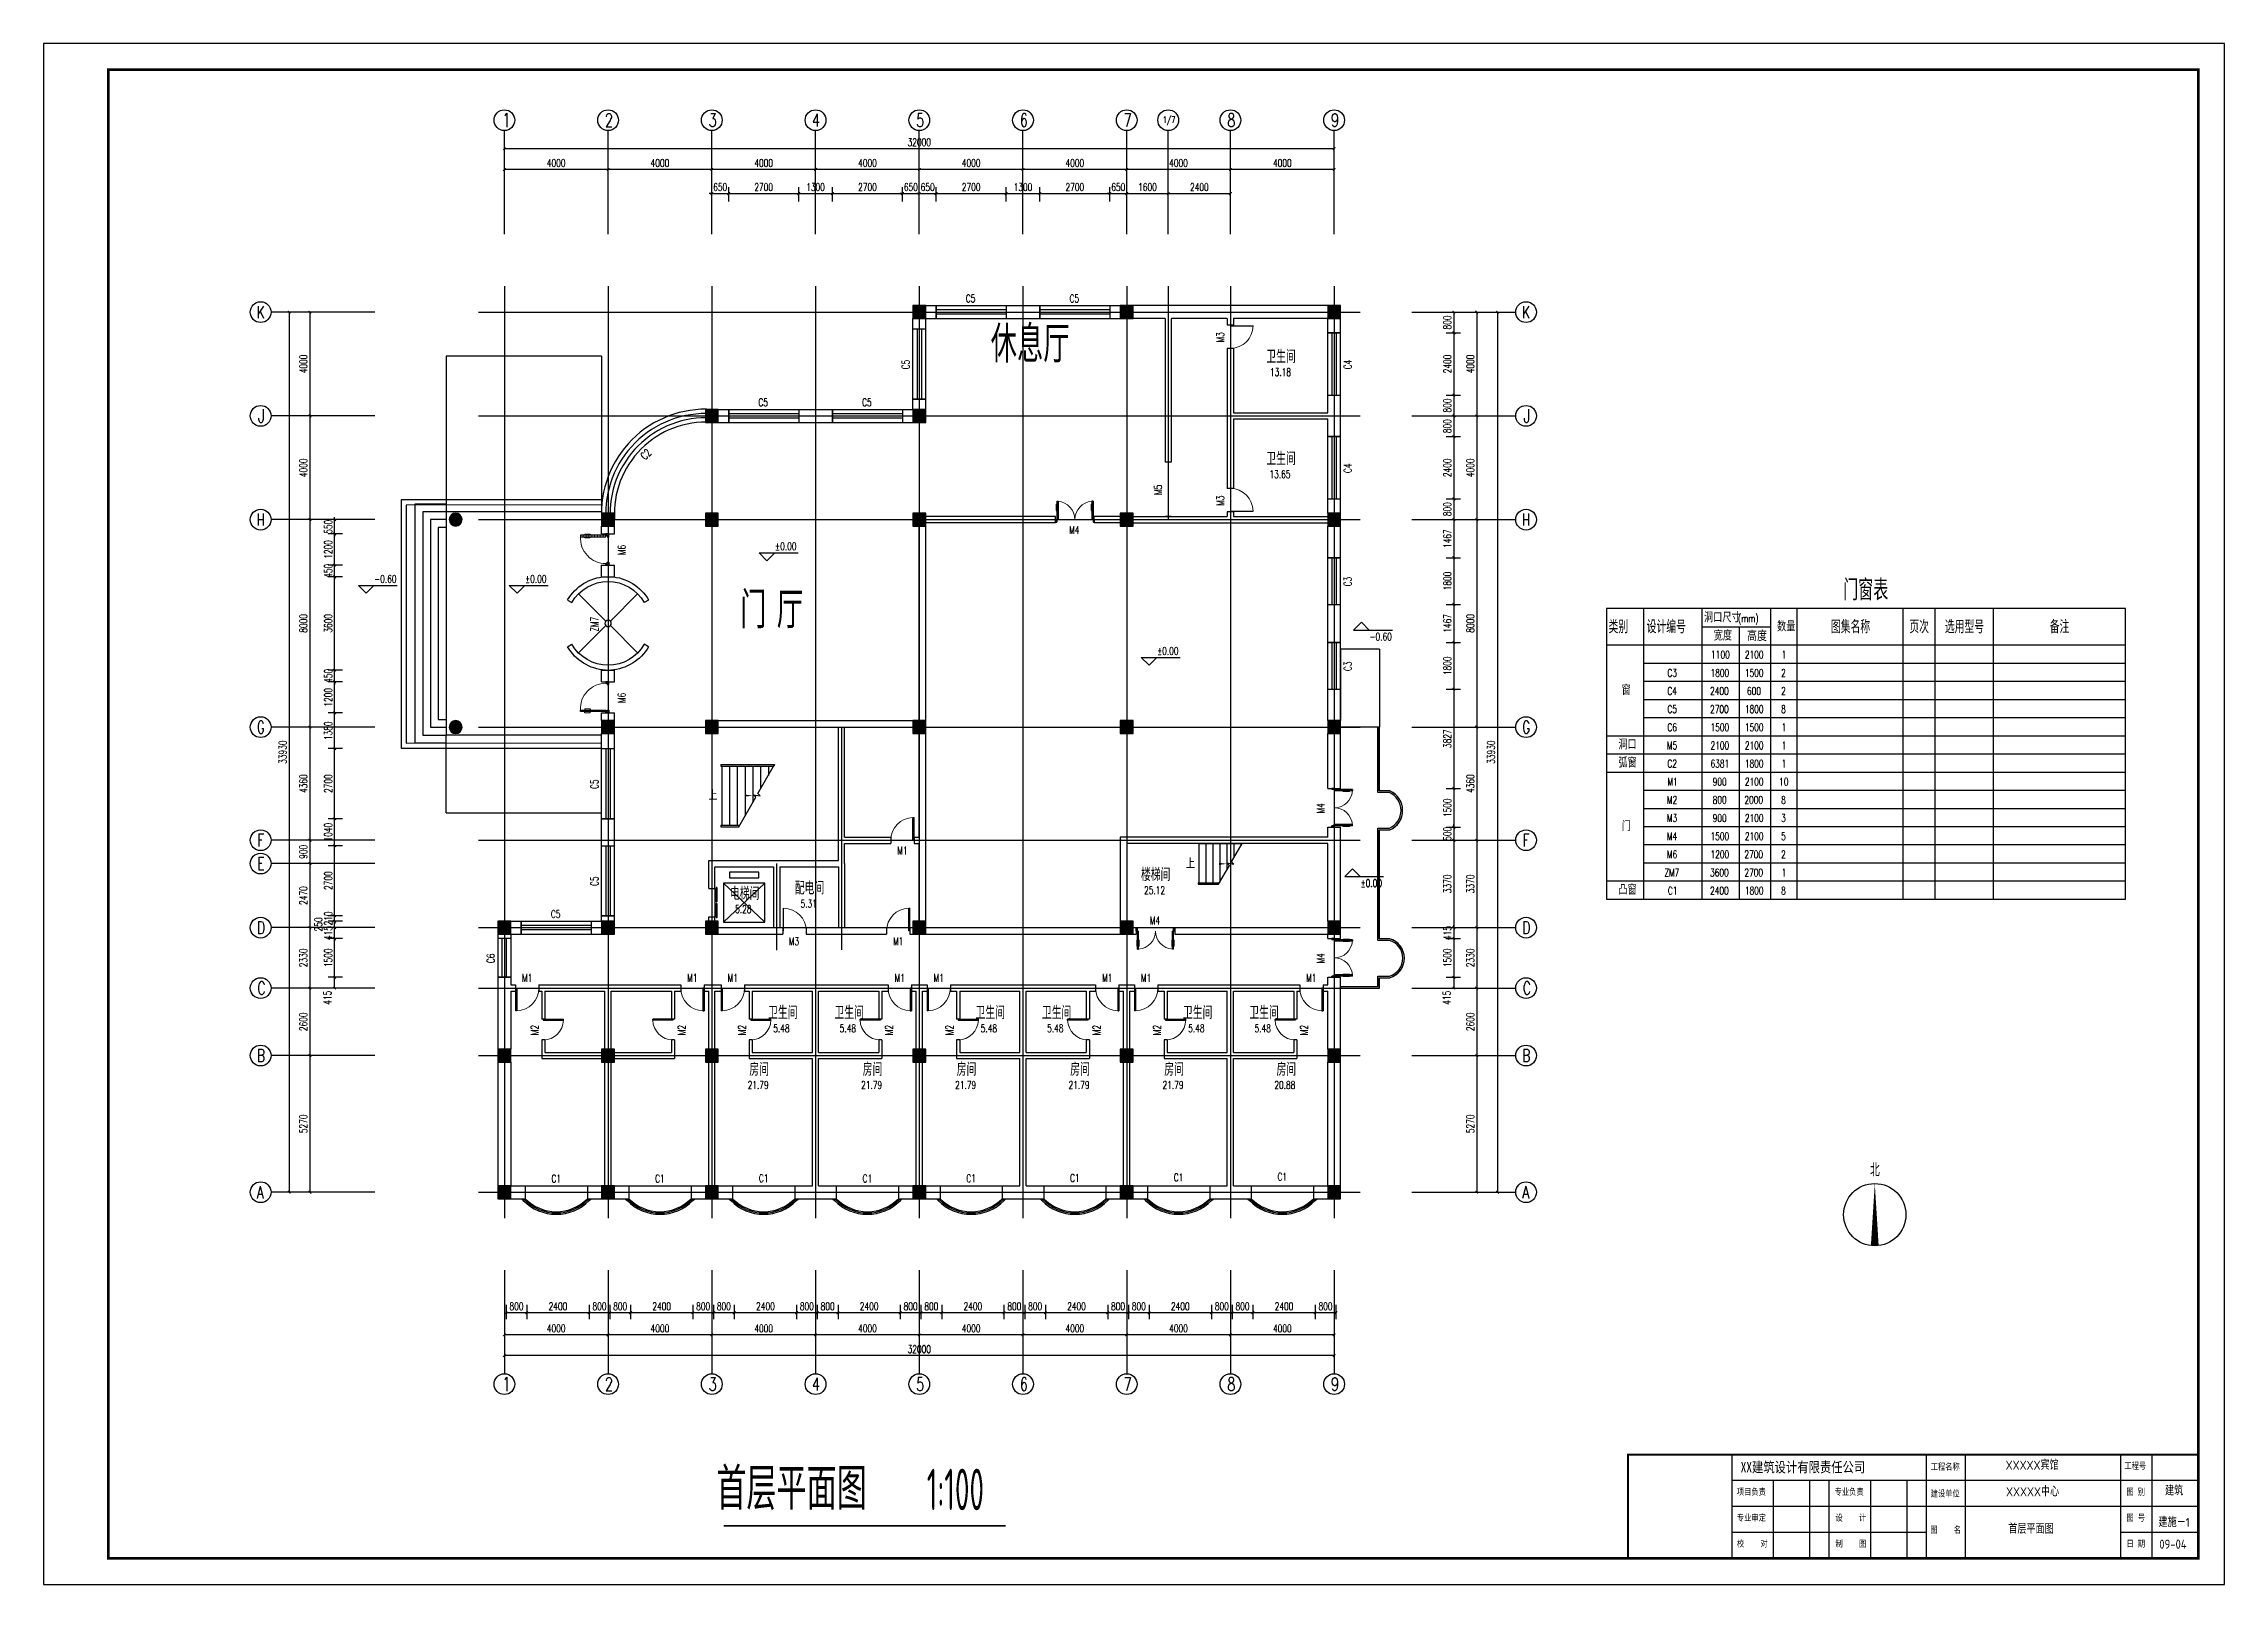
# Model space of a CAD drawing. Extents: x 11228 to 95328, y 8540 to 67940.
import ezdxf
from ezdxf.enums import TextEntityAlignment as Align

# ---------------------------------------------------------------- set-up
doc = ezdxf.new("R2010")
doc.units = 0
doc.header["$LTSCALE"] = 1000
for name, color, linetype in [('AXIS_TEXT', 7, 'Continuous'), ('建-三维-楼梯', 2, 'Continuous'), ('建-台阶', 2, 'Continuous'), ('建-图名', 3, 'Continuous'), ('建-图框', 4, 'Continuous'), ('建-坡道', 2, 'Continuous'), ('建-墙-砖', 9, 'Continuous'), ('建-尺寸', 3, 'Continuous'), ('建-房间', 7, 'Continuous'), ('建-扶手', 3, 'Continuous'), ('建-指北针', 3, 'Continuous'), ('建-文字', 7, 'Continuous'), ('建-柱', 9, 'Continuous'), ('建-标高', 3, 'Continuous'), ('建-电梯', 2, 'Continuous'), ('建-窗', 4, 'Continuous'), ('建-箭头', 3, 'Continuous'), ('建-表格', 7, 'Continuous'), ('建-轴', 1, 'Continuous'), ('建-轴-标注', 3, 'Continuous'), ('建-阳台', 6, 'Continuous')]:
    doc.layers.add(name, color=color, linetype=linetype)
doc.styles.add('_TCH_WDTABLE', font='SIMPLEX', dxfattribs={"bigfont": 'GBCBIG'})
doc.styles.add('A-AREA', font='SIMPLEX', dxfattribs={"bigfont": 'GBCBIG'})
doc.styles.add('A-AXIS-LABEL', font='COMPLEX', dxfattribs={"bigfont": 'GBCBIG'})
doc.styles.add('A-DIM_T3', font='SIMPLEX', dxfattribs={"width": 0.705882, "bigfont": 'GBCBIG'})
doc.styles.add('A-STANDARD', font='SIMPLEX', dxfattribs={"bigfont": 'GBCBIG'})
doc.styles.add('A-WIN-LABEL', font='SIMPLEX', dxfattribs={"bigfont": 'GBCBIG'})
doc.styles.add('COMPLEX', font='COMPLEX')
doc.styles.get("Standard").update_dxf_attribs({"font": 'gbenor.shx', "bigfont": 'gbcbig.shx'})
doc.styles.add('图框', font='simsun.ttc')
doc.dimstyles.new('A-DIM-100', dxfattribs={"dimscale": 100, "dimtxt": 2.975, "dimasz": 1, "dimexe": 2.5, "dimexo": 3, "dimgap": 1, "dimtad": 1, "dimdec": 0, "dimzin": 0, "dimdsep": 46, "dimtxsty": 'A-DIM_T3', "dimblk": 'ARCHTICK', "dimcen": 0.09, "dimclrt": 7, "dimazin": 2, "dimtfac": 1, "dimtdec": 0, "dimtix": 1, "dimtmove": 2, "dimatfit": 3, "dimfxl": 0, "dimtolj": 1, "dimtzin": 0, "dimarcsym": 0})

msp = doc.modelspace()

# ---------------------------------------------------------------- texts
at = {"layer": '建-图名', "color": 7}
msp.add_text('首层平面图', height=1611.85, dxfattribs=at).set_placement((37171.6, 11414.6))
at = {"layer": '建-图名', "color": 7, "width": 0.6}
msp.add_text('1:100', height=1600, dxfattribs=at).set_placement((45287.1, 11399.2))
at = {"layer": '建-房间', "style": 'A-AREA'}
for s, p in [('卫生间', (58381.9, 55624)), ('卫生间', (58381.9, 51689)), ('楼梯间', (53547, 35652)), ('电梯间', (37696.9, 34921.5)), ('配电间', (40196.9, 35134)), ('卫生间', (39166.9, 30329)), ('卫生间', (41726.9, 30329)), ('卫生间', (47166.9, 30329)), ('卫生间', (49726.9, 30329)), ('卫生间', (55166.9, 30329)), ('卫生间', (57726.9, 30329)), ('房间', (38443.6, 28142.3)), ('房间', (42816.9, 28142.3)), ('房间', (46443.6, 28142.3)), ('房间', (50816.9, 28142.3)), ('房间', (54443.6, 28142.3)), ('房间', (58773.6, 28142.3))]:
    msp.add_text(s, height=503.7, dxfattribs=at).set_placement(p)
at = {"layer": '建-房间', "style": 'A-AREA', "width": 0.705882}
for s, p in [('13.18', (58521.9, 55125.2)), ('13.65', (58501.9, 51190.2)), ('25.12', (53667, 35153.2)), ('5.28', (37896.9, 34422.7)), ('5.31', (40416.9, 34635.2)), ('5.48', (39366.9, 29830.2)), ('5.48', (41926.9, 29830.2)), ('5.48', (47366.9, 29830.2)), ('5.48', (49926.9, 29830.2)), ('5.48', (55366.9, 29830.2)), ('5.48', (57926.9, 29830.2)), ('21.79', (38380.2, 27643.6)), ('21.79', (42753.6, 27643.6)), ('21.79', (46380.2, 27643.6)), ('21.79', (50753.6, 27643.6)), ('21.79', (54380.2, 27643.6)), ('20.88', (58690.2, 27643.6))]:
    msp.add_text(s, height=297.5, dxfattribs=at).set_placement(p)
at = {"layer": '建-指北针', "color": 7, "style": 'A-STANDARD'}
msp.add_text('北', height=503.7, dxfattribs=at).set_placement((81662, 24267.3))
at = {"layer": '建-文字', "style": 'A-STANDARD'}
msp.add_text('休息厅', height=1410.37, dxfattribs=at).set_placement((47750, 55645))
at = {"layer": '建-文字'}
for s, p in [('门', (38089.2, 45399.4)), ('厅', (39500.9, 45399.4))]:
    msp.add_text(s, height=1410.4, dxfattribs=at).set_placement(p)
at = {"layer": '建-标高', "color": 7, "style": 'A-STANDARD', "width": 0.705882}
for s, p in [('%%P0.00', (39431, 48411.5)), ('-0.60', (23975.9, 47154.7)), ('%%P0.00', (29795.1, 47154.7)), ('%%P0.00', (54169.5, 44378.1)), ('-0.60', (62357.4, 44928.7)), ('%%P0.00', (62015.1, 35425.1))]:
    msp.add_text(s, height=297.5, dxfattribs=at).set_placement(p)
at = {"layer": '建-窗', "color": 7, "style": 'A-WIN-LABEL', "width": 0.705882}
for s, rotation, p in [('C2', 45, (34425.6, 51870.4)), ('M5', 90, (54350.7, 50539))]:
    msp.add_text(s, height=297.5, rotation=rotation, dxfattribs=at).set_placement(p)
for p in [(58811.9, 24104.8), (30811.9, 24035.2), (34811.9, 24037.1), (38811.9, 24047.1), (42811.9, 24039.8), (46811.9, 24043.4), (50811.9, 24060.6), (54811.9, 24079.7)]:
    msp.add_text('C1', height=297.5, dxfattribs=at).set_placement(p)
at = {"layer": '建-箭头', "color": 7, "style": 'A-STANDARD'}
for p in [(36865.2, 38774), (55280.2, 36144)]:
    msp.add_text('上', height=352.6, dxfattribs=at).set_placement(p)
at = {"layer": '建-表格', "style": '_TCH_WDTABLE'}
for s, height, p in [('门窗表', 805.79, (80626.2, 46477.2)), ('类别', 503.62, (71577.1, 45207.4)), ('设计编号', 503.62, (73049.5, 45207.4)), ('洞口尺寸', 352.53, (75260.8, 45632.3)), ('数量', 352.53, (78078, 45282.4)), ('图集名称', 503.62, (80155.7, 45207.4)), ('页次', 503.62, (83178.7, 45207.4)), ('选用型号', 503.62, (84549, 45207.4)), ('备注', 503.62, (88593.7, 45207.4)), ('宽度', 352.53, (75636.1, 44932.4)), ('高度', 402.9, (76923.5, 44907.4)), ('窗', 352.5, (72084.4, 42832.8)), ('洞口', 352.53, (71956.1, 40733.1)), ('弧窗', 352.53, (71956.1, 40033.2)), ('门', 352.5, (72084.4, 37583.6)), ('凸窗', 352.53, (71956.1, 35134))]:
    msp.add_text(s, height=height, dxfattribs=at).set_placement(p)
at = {"layer": '建-表格', "style": '_TCH_WDTABLE', "width": 0.705882}
for s, height, p in [('(mm)', 297.45, (76573, 45632.3)), ('C3', 297.45, (73846.8, 43532.7)), ('1800', 297.45, (75512.7, 43532.7)), ('1100', 297.45, (75532.7, 44232.5)), ('2100', 297.45, (76836.8, 44232.5)), ('1500', 297.45, (76836.8, 43532.7)), ('2', 297.5, (78234.7, 43532.7)), ('1', 297.5, (78254.7, 44232.5)), ('C4', 297.45, (73846.8, 42832.8)), ('2400', 297.45, (75492.7, 42832.8)), ('600', 297.45, (76916.8, 42832.8)), ('2', 297.5, (78234.7, 42832.8)), ('C5', 297.45, (73846.8, 42132.9)), ('2700', 297.45, (75492.7, 42132.9)), ('1800', 297.45, (76836.8, 42132.9)), ('8', 297.5, (78234.7, 42132.9)), ('C6', 297.45, (73846.8, 41433)), ('1500', 297.45, (75512.7, 41433)), ('1500', 297.45, (76836.8, 41433)), ('1', 297.5, (78254.7, 41433)), ('M5', 297.45, (73831.8, 40733.1)), ('2100', 297.45, (75512.7, 40733.1)), ('2100', 297.45, (76836.8, 40733.1)), ('1', 297.5, (78254.7, 40733.1)), ('C2', 297.45, (73846.8, 40033.2)), ('M1', 297.45, (73851.8, 39333.4)), ('6381', 297.45, (75512.7, 40033.2)), ('900', 297.45, (75592.7, 39333.4)), ('2100', 297.45, (76836.8, 39333.4)), ('1800', 297.45, (76836.8, 40033.2)), ('10', 297.45, (78154.7, 39333.4)), ('1', 297.5, (78254.7, 40033.2)), ('M2', 297.45, (73831.8, 38633.5)), ('800', 297.45, (75592.7, 38633.5)), ('2000', 297.45, (76816.8, 38633.5)), ('8', 297.5, (78234.7, 38633.5)), ('M3', 297.45, (73831.8, 37933.6)), ('900', 297.45, (75592.7, 37933.6)), ('2100', 297.45, (76836.8, 37933.6)), ('3', 297.5, (78234.7, 37933.6)), ('M4', 297.45, (73831.8, 37233.7)), ('1500', 297.45, (75512.7, 37233.7)), ('2100', 297.45, (76836.8, 37233.7)), ('5', 297.5, (78234.7, 37233.7)), ('M6', 297.45, (73831.8, 36533.8)), ('1200', 297.45, (75512.7, 36533.8)), ('2700', 297.45, (76816.8, 36533.8)), ('2', 297.5, (78234.7, 36533.8)), ('ZM7', 297.45, (73731.8, 35833.9)), ('C1', 297.45, (73866.8, 35134)), ('3600', 297.45, (75492.7, 35833.9)), ('2400', 297.45, (75492.7, 35134)), ('2700', 297.45, (76816.8, 35833.9)), ('1800', 297.45, (76836.8, 35134)), ('8', 297.5, (78234.7, 35134)), ('1', 297.5, (78254.7, 35833.9))]:
    msp.add_text(s, height=height, dxfattribs=at).set_placement(p)

# ---------------------------------------------------------------- blocks, each defined once
blk = doc.blocks.new('图框库$系统图库$00000141')
for p, q in [((-180, 40), (-180, 0)), ((-105, 40), (-105, 0)), ((-90, 40), (-90, 0)), ((-30, 40), (-30, 0)), ((-18, 40), (-18, 0)), ((0, 40), (0, 0)), ((0, 30), (-180, 30)), ((-164, 30), (-164, 0)), ((-150, 30), (-150, 0)), ((-142.5, 30), (-142.5, 0)), ((-126.5, 30), (-126.5, 0)), ((-112.5, 30), (-112.5, 0)), ((0, 20), (-180, 20)), ((-105, 10), (-180, 10)), ((0, 10), (-30, 10))]:
    blk.add_line(p, q)
at = {"const_width": 0.8}
blk.add_lwpolyline([(0, 40), (-220, 40), (-220, 0)], dxfattribs=at)
at = {"style": '图框', "width": 0.8}
for s, height, p in [('XX建筑设计有限责任公司', 4, (-176.53, 33.2)), ('工程名称', 2.5, (-103.26, 34.16)), ('工程号', 2.5, (-28.57, 34.47)), ('项目负责', 2.5, (-178.02, 24.47)), ('专业负责', 2.5, (-140.3, 24.47)), ('建设单位', 2.5, (-103.26, 23.79)), ('图 别', 2.5, (-27.76, 24.47)), ('专业审定', 2.5, (-178.02, 14.47)), ('设    计', 2.5, (-139.98, 14.47)), ('图 号', 2.5, (-27.76, 14.47)), ('图    名', 2.5, (-103.39, 9.81)), ('校    对', 2.5, (-177.99, 4.47)), ('制    图', 2.5, (-139.98, 4.47)), ('日 期', 2.5, (-27.76, 4.47))]:
    blk.add_text(s, height=height, rotation=0, dxfattribs=at).set_placement(p)
for tag, p in [('工程名称', (-74.36, 34.19)), ('项目负责', (-162.97, 23.77)), ('专业负责', (-125.52, 23.87)), ('业主名称', (-74.19, 23.96)), ('审定人', (-162.91, 14.04)), ('设计人', (-125.63, 14.38)), ('图名', (-73.32, 9.57)), ('校对人', (-162.88, 3.91)), ('制图人', (-125.63, 4.02))]:
    blk.add_attdef(tag, p, '', height=3.5)
for tag, p in [('建筑', (-9.4, 24.31)), ('图号', (-9.4, 12.14)), ('日期', (-9.83, 3.75))]:
    blk.add_attdef(tag, text='', height=3.5).set_placement(p, align=Align.CENTER)
blk = doc.blocks.new('_ArchTick')
at = {"color": 0, "linetype": 'ByBlock', "const_width": 0.4}
blk.add_lwpolyline([(-0.5, -0.5), (0.5, 0.5)], dxfattribs=at)
blk = doc.blocks.new('*D223')
at = {"layer": 'Defpoints', "color": 0}
for p in [(56997, 20659), (60997, 20659), (56997, 18159)]:
    blk.add_point(p, dxfattribs=at)
at = {"layer": '建-轴-标注', "color": 0, "lineweight": -2}
for p, q in [((56997, 20359), (56997, 17909)), ((60997, 20359), (60997, 17909)), ((60997, 18159), (56997, 18159))]:
    blk.add_line(p, q, dxfattribs=at)
at = {"layer": '建-轴-标注', "color": 0, "linetype": 'ByBlock', "lineweight": -2, "xscale": 100, "yscale": 100, "zscale": 100, "rotation": 180}
blk.add_blockref('_ArchTick', (56997, 18159), dxfattribs=at)
at = {"layer": '建-轴-标注', "color": 0, "linetype": 'ByBlock', "lineweight": -2, "xscale": 100, "yscale": 100, "zscale": 100}
blk.add_blockref('_ArchTick', (60997, 18159), dxfattribs=at)
at = {"layer": '建-轴-标注', "color": 7, "insert": (58997, 18408), "char_height": 297.5, "attachment_point": 5, "style": 'A-DIM_T3'}
blk.add_mtext('\\A1;4000', dxfattribs=at)
blk = doc.blocks.new('*D224')
at = {"layer": 'Defpoints', "color": 0}
for p in [(52997, 20659), (56997, 20659), (52997, 18159)]:
    blk.add_point(p, dxfattribs=at)
at = {"layer": '建-轴-标注', "color": 0, "lineweight": -2}
for p, q in [((52997, 20359), (52997, 17909)), ((56997, 20359), (56997, 17909)), ((56997, 18159), (52997, 18159))]:
    blk.add_line(p, q, dxfattribs=at)
at = {"layer": '建-轴-标注', "color": 0, "linetype": 'ByBlock', "lineweight": -2, "xscale": 100, "yscale": 100, "zscale": 100, "rotation": 180}
blk.add_blockref('_ArchTick', (52997, 18159), dxfattribs=at)
at = {"layer": '建-轴-标注', "color": 0, "linetype": 'ByBlock', "lineweight": -2, "xscale": 100, "yscale": 100, "zscale": 100}
blk.add_blockref('_ArchTick', (56997, 18159), dxfattribs=at)
at = {"layer": '建-轴-标注', "color": 7, "insert": (54997, 18408), "char_height": 297.5, "attachment_point": 5, "style": 'A-DIM_T3'}
blk.add_mtext('\\A1;4000', dxfattribs=at)
blk = doc.blocks.new('*D225')
at = {"layer": 'Defpoints', "color": 0}
for p in [(48997, 20659), (52997, 20659), (48997, 18159)]:
    blk.add_point(p, dxfattribs=at)
at = {"layer": '建-轴-标注', "color": 0, "lineweight": -2}
for p, q in [((48997, 20359), (48997, 17909)), ((52997, 20359), (52997, 17909)), ((52997, 18159), (48997, 18159))]:
    blk.add_line(p, q, dxfattribs=at)
at = {"layer": '建-轴-标注', "color": 0, "linetype": 'ByBlock', "lineweight": -2, "xscale": 100, "yscale": 100, "zscale": 100, "rotation": 180}
blk.add_blockref('_ArchTick', (48997, 18159), dxfattribs=at)
at = {"layer": '建-轴-标注', "color": 0, "linetype": 'ByBlock', "lineweight": -2, "xscale": 100, "yscale": 100, "zscale": 100}
blk.add_blockref('_ArchTick', (52997, 18159), dxfattribs=at)
at = {"layer": '建-轴-标注', "color": 7, "insert": (50997, 18408), "char_height": 297.5, "attachment_point": 5, "style": 'A-DIM_T3'}
blk.add_mtext('\\A1;4000', dxfattribs=at)
blk = doc.blocks.new('*D226')
at = {"layer": 'Defpoints', "color": 0}
for p in [(44997, 20659), (48997, 20659), (44997, 18159)]:
    blk.add_point(p, dxfattribs=at)
at = {"layer": '建-轴-标注', "color": 0, "lineweight": -2}
for p, q in [((44997, 20359), (44997, 17909)), ((48997, 20359), (48997, 17909)), ((48997, 18159), (44997, 18159))]:
    blk.add_line(p, q, dxfattribs=at)
at = {"layer": '建-轴-标注', "color": 0, "linetype": 'ByBlock', "lineweight": -2, "xscale": 100, "yscale": 100, "zscale": 100, "rotation": 180}
blk.add_blockref('_ArchTick', (44997, 18159), dxfattribs=at)
at = {"layer": '建-轴-标注', "color": 0, "linetype": 'ByBlock', "lineweight": -2, "xscale": 100, "yscale": 100, "zscale": 100}
blk.add_blockref('_ArchTick', (48997, 18159), dxfattribs=at)
at = {"layer": '建-轴-标注', "color": 7, "insert": (46997, 18408), "char_height": 297.5, "attachment_point": 5, "style": 'A-DIM_T3'}
blk.add_mtext('\\A1;4000', dxfattribs=at)
blk = doc.blocks.new('*D227')
at = {"layer": 'Defpoints', "color": 0}
for p in [(40997, 20659), (44997, 20659), (40997, 18159)]:
    blk.add_point(p, dxfattribs=at)
at = {"layer": '建-轴-标注', "color": 0, "lineweight": -2}
for p, q in [((40997, 20359), (40997, 17909)), ((44997, 20359), (44997, 17909)), ((44997, 18159), (40997, 18159))]:
    blk.add_line(p, q, dxfattribs=at)
at = {"layer": '建-轴-标注', "color": 0, "linetype": 'ByBlock', "lineweight": -2, "xscale": 100, "yscale": 100, "zscale": 100, "rotation": 180}
blk.add_blockref('_ArchTick', (40997, 18159), dxfattribs=at)
at = {"layer": '建-轴-标注', "color": 0, "linetype": 'ByBlock', "lineweight": -2, "xscale": 100, "yscale": 100, "zscale": 100}
blk.add_blockref('_ArchTick', (44997, 18159), dxfattribs=at)
at = {"layer": '建-轴-标注', "color": 7, "insert": (42997, 18408), "char_height": 297.5, "attachment_point": 5, "style": 'A-DIM_T3'}
blk.add_mtext('\\A1;4000', dxfattribs=at)
blk = doc.blocks.new('*D228')
at = {"layer": 'Defpoints', "color": 0}
for p in [(36997, 20659), (40997, 20659), (36997, 18159)]:
    blk.add_point(p, dxfattribs=at)
at = {"layer": '建-轴-标注', "color": 0, "lineweight": -2}
for p, q in [((36997, 20359), (36997, 17909)), ((40997, 20359), (40997, 17909)), ((40997, 18159), (36997, 18159))]:
    blk.add_line(p, q, dxfattribs=at)
at = {"layer": '建-轴-标注', "color": 0, "linetype": 'ByBlock', "lineweight": -2, "xscale": 100, "yscale": 100, "zscale": 100, "rotation": 180}
blk.add_blockref('_ArchTick', (36997, 18159), dxfattribs=at)
at = {"layer": '建-轴-标注', "color": 0, "linetype": 'ByBlock', "lineweight": -2, "xscale": 100, "yscale": 100, "zscale": 100}
blk.add_blockref('_ArchTick', (40997, 18159), dxfattribs=at)
at = {"layer": '建-轴-标注', "color": 7, "insert": (38997, 18408), "char_height": 297.5, "attachment_point": 5, "style": 'A-DIM_T3'}
blk.add_mtext('\\A1;4000', dxfattribs=at)
blk = doc.blocks.new('*D229')
at = {"layer": 'Defpoints', "color": 0}
for p in [(32997, 20659), (36997, 20659), (32997, 18159)]:
    blk.add_point(p, dxfattribs=at)
at = {"layer": '建-轴-标注', "color": 0, "lineweight": -2}
for p, q in [((32997, 20359), (32997, 17909)), ((36997, 20359), (36997, 17909)), ((36997, 18159), (32997, 18159))]:
    blk.add_line(p, q, dxfattribs=at)
at = {"layer": '建-轴-标注', "color": 0, "linetype": 'ByBlock', "lineweight": -2, "xscale": 100, "yscale": 100, "zscale": 100, "rotation": 180}
blk.add_blockref('_ArchTick', (32997, 18159), dxfattribs=at)
at = {"layer": '建-轴-标注', "color": 0, "linetype": 'ByBlock', "lineweight": -2, "xscale": 100, "yscale": 100, "zscale": 100}
blk.add_blockref('_ArchTick', (36997, 18159), dxfattribs=at)
at = {"layer": '建-轴-标注', "color": 7, "insert": (34997, 18408), "char_height": 297.5, "attachment_point": 5, "style": 'A-DIM_T3'}
blk.add_mtext('\\A1;4000', dxfattribs=at)
blk = doc.blocks.new('*D230')
at = {"layer": 'Defpoints', "color": 0}
for p in [(28997, 20659), (32997, 20659), (28997, 18159)]:
    blk.add_point(p, dxfattribs=at)
at = {"layer": '建-轴-标注', "color": 0, "lineweight": -2}
for p, q in [((28997, 20359), (28997, 17909)), ((32997, 20359), (32997, 17909)), ((32997, 18159), (28997, 18159))]:
    blk.add_line(p, q, dxfattribs=at)
at = {"layer": '建-轴-标注', "color": 0, "linetype": 'ByBlock', "lineweight": -2, "xscale": 100, "yscale": 100, "zscale": 100, "rotation": 180}
blk.add_blockref('_ArchTick', (28997, 18159), dxfattribs=at)
at = {"layer": '建-轴-标注', "color": 0, "linetype": 'ByBlock', "lineweight": -2, "xscale": 100, "yscale": 100, "zscale": 100}
blk.add_blockref('_ArchTick', (32997, 18159), dxfattribs=at)
at = {"layer": '建-轴-标注', "color": 7, "insert": (30997, 18408), "char_height": 297.5, "attachment_point": 5, "style": 'A-DIM_T3'}
blk.add_mtext('\\A1;4000', dxfattribs=at)
blk = doc.blocks.new('*D231')
at = {"layer": 'Defpoints', "color": 0}
for p in [(28997, 20659), (60997, 20659), (28997, 17359)]:
    blk.add_point(p, dxfattribs=at)
at = {"layer": '建-轴-标注', "color": 0, "lineweight": -2}
for p, q in [((28997, 20359), (28997, 17109)), ((60997, 20359), (60997, 17109)), ((60997, 17359), (28997, 17359))]:
    blk.add_line(p, q, dxfattribs=at)
at = {"layer": '建-轴-标注', "color": 0, "linetype": 'ByBlock', "lineweight": -2, "xscale": 100, "yscale": 100, "zscale": 100}
for p, rotation in [((28997, 17359), 180), ((60997, 17359), 360)]:
    blk.add_blockref('_ArchTick', p, dxfattribs=dict(at, rotation=rotation))
at = {"layer": '建-轴-标注', "color": 7, "insert": (44997, 17608), "char_height": 297.5, "attachment_point": 5, "style": 'A-DIM_T3'}
blk.add_mtext('\\A1;32000', dxfattribs=at)
blk = doc.blocks.new('_AXISO')
blk.add_circle((0, 0), 0.5)
at = {"layer": 'AXIS_TEXT', "style": 'COMPLEX'}
blk.add_attdef('A', text='', height=0.56, dxfattribs=at).set_placement((-0.25, -0.28), (0.25, -0.28), align=Align.FIT)
blk = doc.blocks.new('*D232')
at = {"layer": 'Defpoints', "color": 0}
for p in [(56997, 63089), (56997, 60589), (60997, 60589)]:
    blk.add_point(p, dxfattribs=at)
at = {"layer": '建-轴-标注', "color": 0, "lineweight": -2}
for p, q in [((56997, 60889), (56997, 63339)), ((60997, 63089), (56997, 63089)), ((60997, 60889), (60997, 63339))]:
    blk.add_line(p, q, dxfattribs=at)
at = {"layer": '建-轴-标注', "color": 0, "linetype": 'ByBlock', "lineweight": -2, "xscale": 100, "yscale": 100, "zscale": 100, "rotation": 180}
blk.add_blockref('_ArchTick', (56997, 63089), dxfattribs=at)
at = {"layer": '建-轴-标注', "color": 0, "linetype": 'ByBlock', "lineweight": -2, "xscale": 100, "yscale": 100, "zscale": 100}
blk.add_blockref('_ArchTick', (60997, 63089), dxfattribs=at)
at = {"layer": '建-轴-标注', "color": 7, "insert": (58997, 63338), "char_height": 297.5, "attachment_point": 5, "style": 'A-DIM_T3'}
blk.add_mtext('\\A1;4000', dxfattribs=at)
blk = doc.blocks.new('*D233')
at = {"layer": 'Defpoints', "color": 0}
for p in [(52997, 63089), (52997, 60589), (56997, 60589)]:
    blk.add_point(p, dxfattribs=at)
at = {"layer": '建-轴-标注', "color": 0, "lineweight": -2}
for p, q in [((52997, 60889), (52997, 63339)), ((56997, 63089), (52997, 63089)), ((56997, 60889), (56997, 63339))]:
    blk.add_line(p, q, dxfattribs=at)
at = {"layer": '建-轴-标注', "color": 0, "linetype": 'ByBlock', "lineweight": -2, "xscale": 100, "yscale": 100, "zscale": 100, "rotation": 180}
blk.add_blockref('_ArchTick', (52997, 63089), dxfattribs=at)
at = {"layer": '建-轴-标注', "color": 0, "linetype": 'ByBlock', "lineweight": -2, "xscale": 100, "yscale": 100, "zscale": 100}
blk.add_blockref('_ArchTick', (56997, 63089), dxfattribs=at)
at = {"layer": '建-轴-标注', "color": 7, "insert": (54997, 63338), "char_height": 297.5, "attachment_point": 5, "style": 'A-DIM_T3'}
blk.add_mtext('\\A1;4000', dxfattribs=at)
blk = doc.blocks.new('*D234')
at = {"layer": 'Defpoints', "color": 0}
for p in [(48997, 63089), (48997, 60589), (52997, 60589)]:
    blk.add_point(p, dxfattribs=at)
at = {"layer": '建-轴-标注', "color": 0, "lineweight": -2}
for p, q in [((48997, 60889), (48997, 63339)), ((52997, 63089), (48997, 63089)), ((52997, 60889), (52997, 63339))]:
    blk.add_line(p, q, dxfattribs=at)
at = {"layer": '建-轴-标注', "color": 0, "linetype": 'ByBlock', "lineweight": -2, "xscale": 100, "yscale": 100, "zscale": 100, "rotation": 180}
blk.add_blockref('_ArchTick', (48997, 63089), dxfattribs=at)
at = {"layer": '建-轴-标注', "color": 0, "linetype": 'ByBlock', "lineweight": -2, "xscale": 100, "yscale": 100, "zscale": 100}
blk.add_blockref('_ArchTick', (52997, 63089), dxfattribs=at)
at = {"layer": '建-轴-标注', "color": 7, "insert": (50997, 63338), "char_height": 297.5, "attachment_point": 5, "style": 'A-DIM_T3'}
blk.add_mtext('\\A1;4000', dxfattribs=at)
blk = doc.blocks.new('*D235')
at = {"layer": 'Defpoints', "color": 0}
for p in [(44997, 63089), (44997, 60589), (48997, 60589)]:
    blk.add_point(p, dxfattribs=at)
at = {"layer": '建-轴-标注', "color": 0, "lineweight": -2}
for p, q in [((44997, 60889), (44997, 63339)), ((48997, 63089), (44997, 63089)), ((48997, 60889), (48997, 63339))]:
    blk.add_line(p, q, dxfattribs=at)
at = {"layer": '建-轴-标注', "color": 0, "linetype": 'ByBlock', "lineweight": -2, "xscale": 100, "yscale": 100, "zscale": 100, "rotation": 180}
blk.add_blockref('_ArchTick', (44997, 63089), dxfattribs=at)
at = {"layer": '建-轴-标注', "color": 0, "linetype": 'ByBlock', "lineweight": -2, "xscale": 100, "yscale": 100, "zscale": 100}
blk.add_blockref('_ArchTick', (48997, 63089), dxfattribs=at)
at = {"layer": '建-轴-标注', "color": 7, "insert": (46997, 63338), "char_height": 297.5, "attachment_point": 5, "style": 'A-DIM_T3'}
blk.add_mtext('\\A1;4000', dxfattribs=at)
blk = doc.blocks.new('*D236')
at = {"layer": 'Defpoints', "color": 0}
for p in [(40997, 63089), (40997, 60589), (44997, 60589)]:
    blk.add_point(p, dxfattribs=at)
at = {"layer": '建-轴-标注', "color": 0, "lineweight": -2}
for p, q in [((40997, 60889), (40997, 63339)), ((44997, 63089), (40997, 63089)), ((44997, 60889), (44997, 63339))]:
    blk.add_line(p, q, dxfattribs=at)
at = {"layer": '建-轴-标注', "color": 0, "linetype": 'ByBlock', "lineweight": -2, "xscale": 100, "yscale": 100, "zscale": 100, "rotation": 180}
blk.add_blockref('_ArchTick', (40997, 63089), dxfattribs=at)
at = {"layer": '建-轴-标注', "color": 0, "linetype": 'ByBlock', "lineweight": -2, "xscale": 100, "yscale": 100, "zscale": 100}
blk.add_blockref('_ArchTick', (44997, 63089), dxfattribs=at)
at = {"layer": '建-轴-标注', "color": 7, "insert": (42997, 63338), "char_height": 297.5, "attachment_point": 5, "style": 'A-DIM_T3'}
blk.add_mtext('\\A1;4000', dxfattribs=at)
blk = doc.blocks.new('*D237')
at = {"layer": 'Defpoints', "color": 0}
for p in [(36997, 63089), (36997, 60589), (40997, 60589)]:
    blk.add_point(p, dxfattribs=at)
at = {"layer": '建-轴-标注', "color": 0, "lineweight": -2}
for p, q in [((36997, 60889), (36997, 63339)), ((40997, 63089), (36997, 63089)), ((40997, 60889), (40997, 63339))]:
    blk.add_line(p, q, dxfattribs=at)
at = {"layer": '建-轴-标注', "color": 0, "linetype": 'ByBlock', "lineweight": -2, "xscale": 100, "yscale": 100, "zscale": 100, "rotation": 180}
blk.add_blockref('_ArchTick', (36997, 63089), dxfattribs=at)
at = {"layer": '建-轴-标注', "color": 0, "linetype": 'ByBlock', "lineweight": -2, "xscale": 100, "yscale": 100, "zscale": 100}
blk.add_blockref('_ArchTick', (40997, 63089), dxfattribs=at)
at = {"layer": '建-轴-标注', "color": 7, "insert": (38997, 63338), "char_height": 297.5, "attachment_point": 5, "style": 'A-DIM_T3'}
blk.add_mtext('\\A1;4000', dxfattribs=at)
blk = doc.blocks.new('*D238')
at = {"layer": 'Defpoints', "color": 0}
for p in [(32997, 63089), (32997, 60589), (36997, 60589)]:
    blk.add_point(p, dxfattribs=at)
at = {"layer": '建-轴-标注', "color": 0, "lineweight": -2}
for p, q in [((32997, 60889), (32997, 63339)), ((36997, 63089), (32997, 63089)), ((36997, 60889), (36997, 63339))]:
    blk.add_line(p, q, dxfattribs=at)
at = {"layer": '建-轴-标注', "color": 0, "linetype": 'ByBlock', "lineweight": -2, "xscale": 100, "yscale": 100, "zscale": 100, "rotation": 180}
blk.add_blockref('_ArchTick', (32997, 63089), dxfattribs=at)
at = {"layer": '建-轴-标注', "color": 0, "linetype": 'ByBlock', "lineweight": -2, "xscale": 100, "yscale": 100, "zscale": 100}
blk.add_blockref('_ArchTick', (36997, 63089), dxfattribs=at)
at = {"layer": '建-轴-标注', "color": 7, "insert": (34997, 63338), "char_height": 297.5, "attachment_point": 5, "style": 'A-DIM_T3'}
blk.add_mtext('\\A1;4000', dxfattribs=at)
blk = doc.blocks.new('*D239')
at = {"layer": 'Defpoints', "color": 0}
for p in [(28997, 63089), (28997, 60589), (32997, 60589)]:
    blk.add_point(p, dxfattribs=at)
at = {"layer": '建-轴-标注', "color": 0, "lineweight": -2}
for p, q in [((28997, 60889), (28997, 63339)), ((32997, 63089), (28997, 63089)), ((32997, 60889), (32997, 63339))]:
    blk.add_line(p, q, dxfattribs=at)
at = {"layer": '建-轴-标注', "color": 0, "linetype": 'ByBlock', "lineweight": -2, "xscale": 100, "yscale": 100, "zscale": 100, "rotation": 180}
blk.add_blockref('_ArchTick', (28997, 63089), dxfattribs=at)
at = {"layer": '建-轴-标注', "color": 0, "linetype": 'ByBlock', "lineweight": -2, "xscale": 100, "yscale": 100, "zscale": 100}
blk.add_blockref('_ArchTick', (32997, 63089), dxfattribs=at)
at = {"layer": '建-轴-标注', "color": 7, "insert": (30997, 63338), "char_height": 297.5, "attachment_point": 5, "style": 'A-DIM_T3'}
blk.add_mtext('\\A1;4000', dxfattribs=at)
blk = doc.blocks.new('*D240')
at = {"layer": 'Defpoints', "color": 0}
for p in [(28997, 63889), (28997, 60589), (60997, 60589)]:
    blk.add_point(p, dxfattribs=at)
at = {"layer": '建-轴-标注', "color": 0, "lineweight": -2}
for p, q in [((28997, 60889), (28997, 64139)), ((60997, 60889), (60997, 64139)), ((60997, 63889), (28997, 63889))]:
    blk.add_line(p, q, dxfattribs=at)
at = {"layer": '建-轴-标注', "color": 0, "linetype": 'ByBlock', "lineweight": -2, "xscale": 100, "yscale": 100, "zscale": 100, "rotation": 180}
blk.add_blockref('_ArchTick', (28997, 63889), dxfattribs=at)
at = {"layer": '建-轴-标注', "color": 0, "linetype": 'ByBlock', "lineweight": -2, "xscale": 100, "yscale": 100, "zscale": 100}
blk.add_blockref('_ArchTick', (60997, 63889), dxfattribs=at)
at = {"layer": '建-轴-标注', "color": 7, "insert": (44997, 64138), "char_height": 297.5, "attachment_point": 5, "style": 'A-DIM_T3'}
blk.add_mtext('\\A1;32000', dxfattribs=at)
blk = doc.blocks.new('*D241')
at = {"layer": 'Defpoints', "color": 0}
for p in [(63997, 57589), (63997, 53589), (66497, 53589)]:
    blk.add_point(p, dxfattribs=at)
at = {"layer": '建-轴-标注', "color": 0, "lineweight": -2}
for p, q in [((64297, 57589), (66747, 57589)), ((66497, 57589), (66497, 53589)), ((64297, 53589), (66747, 53589))]:
    blk.add_line(p, q, dxfattribs=at)
at = {"layer": '建-轴-标注', "color": 0, "linetype": 'ByBlock', "lineweight": -2, "xscale": 100, "yscale": 100, "zscale": 100}
for p, rotation in [((66497, 57589), 90), ((66497, 53589), 270)]:
    blk.add_blockref('_ArchTick', p, dxfattribs=dict(at, rotation=rotation))
at = {"layer": '建-轴-标注', "color": 7, "insert": (66248, 55589), "char_height": 297.5, "attachment_point": 5, "rotation": 90, "style": 'A-DIM_T3'}
blk.add_mtext('\\A1;4000', dxfattribs=at)
blk = doc.blocks.new('*D242')
at = {"layer": 'Defpoints', "color": 0}
for p in [(63997, 53589), (63997, 49589), (66497, 49589)]:
    blk.add_point(p, dxfattribs=at)
at = {"layer": '建-轴-标注', "color": 0, "lineweight": -2}
for p, q in [((64297, 53589), (66747, 53589)), ((66497, 53589), (66497, 49589)), ((64297, 49589), (66747, 49589))]:
    blk.add_line(p, q, dxfattribs=at)
at = {"layer": '建-轴-标注', "color": 0, "linetype": 'ByBlock', "lineweight": -2, "xscale": 100, "yscale": 100, "zscale": 100}
for p, rotation in [((66497, 53589), 90), ((66497, 49589), 270)]:
    blk.add_blockref('_ArchTick', p, dxfattribs=dict(at, rotation=rotation))
at = {"layer": '建-轴-标注', "color": 7, "insert": (66248, 51589), "char_height": 297.5, "attachment_point": 5, "rotation": 90, "style": 'A-DIM_T3'}
blk.add_mtext('\\A1;4000', dxfattribs=at)
blk = doc.blocks.new('*D243')
at = {"layer": 'Defpoints', "color": 0}
for p in [(63997, 49589), (63997, 41589), (66497, 41589)]:
    blk.add_point(p, dxfattribs=at)
at = {"layer": '建-轴-标注', "color": 0, "lineweight": -2}
for p, q in [((64297, 49589), (66747, 49589)), ((66497, 49589), (66497, 41589)), ((64297, 41589), (66747, 41589))]:
    blk.add_line(p, q, dxfattribs=at)
at = {"layer": '建-轴-标注', "color": 0, "linetype": 'ByBlock', "lineweight": -2, "xscale": 100, "yscale": 100, "zscale": 100}
for p, rotation in [((66497, 49589), 90), ((66497, 41589), 270)]:
    blk.add_blockref('_ArchTick', p, dxfattribs=dict(at, rotation=rotation))
at = {"layer": '建-轴-标注', "color": 7, "insert": (66248, 45589), "char_height": 297.5, "attachment_point": 5, "rotation": 90, "style": 'A-DIM_T3'}
blk.add_mtext('\\A1;8000', dxfattribs=at)
blk = doc.blocks.new('*D244')
at = {"layer": 'Defpoints', "color": 0}
for p in [(63997, 41589), (63997, 37229), (66497, 37229)]:
    blk.add_point(p, dxfattribs=at)
at = {"layer": '建-轴-标注', "color": 0, "lineweight": -2}
for p, q in [((64297, 41589), (66747, 41589)), ((66497, 41589), (66497, 37229)), ((64297, 37229), (66747, 37229))]:
    blk.add_line(p, q, dxfattribs=at)
at = {"layer": '建-轴-标注', "color": 0, "linetype": 'ByBlock', "lineweight": -2, "xscale": 100, "yscale": 100, "zscale": 100}
for p, rotation in [((66497, 41589), 90), ((66497, 37229), 270)]:
    blk.add_blockref('_ArchTick', p, dxfattribs=dict(at, rotation=rotation))
at = {"layer": '建-轴-标注', "color": 7, "insert": (66248, 39409), "char_height": 297.5, "attachment_point": 5, "rotation": 90, "style": 'A-DIM_T3'}
blk.add_mtext('\\A1;4360', dxfattribs=at)
blk = doc.blocks.new('*D245')
at = {"layer": 'Defpoints', "color": 0}
for p in [(63997, 37229), (63997, 33859), (66497, 33859)]:
    blk.add_point(p, dxfattribs=at)
at = {"layer": '建-轴-标注', "color": 0, "lineweight": -2}
for p, q in [((64297, 37229), (66747, 37229)), ((66497, 37229), (66497, 33859)), ((64297, 33859), (66747, 33859))]:
    blk.add_line(p, q, dxfattribs=at)
at = {"layer": '建-轴-标注', "color": 0, "linetype": 'ByBlock', "lineweight": -2, "xscale": 100, "yscale": 100, "zscale": 100}
for p, rotation in [((66497, 37229), 90), ((66497, 33859), 270)]:
    blk.add_blockref('_ArchTick', p, dxfattribs=dict(at, rotation=rotation))
at = {"layer": '建-轴-标注', "color": 7, "insert": (66248, 35544), "char_height": 297.5, "attachment_point": 5, "rotation": 90, "style": 'A-DIM_T3'}
blk.add_mtext('\\A1;3370', dxfattribs=at)
blk = doc.blocks.new('*D246')
at = {"layer": 'Defpoints', "color": 0}
for p in [(63997, 33859), (63997, 31529), (66497, 31529)]:
    blk.add_point(p, dxfattribs=at)
at = {"layer": '建-轴-标注', "color": 0, "lineweight": -2}
for p, q in [((64297, 33859), (66747, 33859)), ((66497, 33859), (66497, 31529)), ((64297, 31529), (66747, 31529))]:
    blk.add_line(p, q, dxfattribs=at)
at = {"layer": '建-轴-标注', "color": 0, "linetype": 'ByBlock', "lineweight": -2, "xscale": 100, "yscale": 100, "zscale": 100}
for p, rotation in [((66497, 33859), 90), ((66497, 31529), 270)]:
    blk.add_blockref('_ArchTick', p, dxfattribs=dict(at, rotation=rotation))
at = {"layer": '建-轴-标注', "color": 7, "insert": (66248, 32694), "char_height": 297.5, "attachment_point": 5, "rotation": 90, "style": 'A-DIM_T3'}
blk.add_mtext('\\A1;2330', dxfattribs=at)
blk = doc.blocks.new('*D247')
at = {"layer": 'Defpoints', "color": 0}
for p in [(63997, 31529), (63997, 28929), (66497, 28929)]:
    blk.add_point(p, dxfattribs=at)
at = {"layer": '建-轴-标注', "color": 0, "lineweight": -2}
for p, q in [((64297, 31529), (66747, 31529)), ((66497, 31529), (66497, 28929)), ((64297, 28929), (66747, 28929))]:
    blk.add_line(p, q, dxfattribs=at)
at = {"layer": '建-轴-标注', "color": 0, "linetype": 'ByBlock', "lineweight": -2, "xscale": 100, "yscale": 100, "zscale": 100}
for p, rotation in [((66497, 31529), 90), ((66497, 28929), 270)]:
    blk.add_blockref('_ArchTick', p, dxfattribs=dict(at, rotation=rotation))
at = {"layer": '建-轴-标注', "color": 7, "insert": (66248, 30229), "char_height": 297.5, "attachment_point": 5, "rotation": 90, "style": 'A-DIM_T3'}
blk.add_mtext('\\A1;2600', dxfattribs=at)
blk = doc.blocks.new('*D248')
at = {"layer": 'Defpoints', "color": 0}
for p in [(63997, 28929), (63997, 23659), (66497, 23659)]:
    blk.add_point(p, dxfattribs=at)
at = {"layer": '建-轴-标注', "color": 0, "lineweight": -2}
for p, q in [((64297, 28929), (66747, 28929)), ((66497, 28929), (66497, 23659)), ((64297, 23659), (66747, 23659))]:
    blk.add_line(p, q, dxfattribs=at)
at = {"layer": '建-轴-标注', "color": 0, "linetype": 'ByBlock', "lineweight": -2, "xscale": 100, "yscale": 100, "zscale": 100}
for p, rotation in [((66497, 28929), 90), ((66497, 23659), 270)]:
    blk.add_blockref('_ArchTick', p, dxfattribs=dict(at, rotation=rotation))
at = {"layer": '建-轴-标注', "color": 7, "insert": (66248, 26294), "char_height": 297.5, "attachment_point": 5, "rotation": 90, "style": 'A-DIM_T3'}
blk.add_mtext('\\A1;5270', dxfattribs=at)
blk = doc.blocks.new('*D249')
at = {"layer": 'Defpoints', "color": 0}
for p in [(63997, 57589), (63997, 23659), (67297, 23659)]:
    blk.add_point(p, dxfattribs=at)
at = {"layer": '建-轴-标注', "color": 0, "lineweight": -2}
for p, q in [((64297, 57589), (67547, 57589)), ((67297, 57589), (67297, 23659)), ((64297, 23659), (67547, 23659))]:
    blk.add_line(p, q, dxfattribs=at)
at = {"layer": '建-轴-标注', "color": 0, "linetype": 'ByBlock', "lineweight": -2, "xscale": 100, "yscale": 100, "zscale": 100}
for p, rotation in [((67297, 57589), 90), ((67297, 23659), 270)]:
    blk.add_blockref('_ArchTick', p, dxfattribs=dict(at, rotation=rotation))
at = {"layer": '建-轴-标注', "color": 7, "insert": (67048, 40624), "char_height": 297.5, "attachment_point": 5, "rotation": 90, "style": 'A-DIM_T3'}
blk.add_mtext('\\A1;33930', dxfattribs=at)
blk = doc.blocks.new('*D250')
at = {"layer": 'Defpoints', "color": 0}
for p in [(23997, 57589), (21497, 53589), (23997, 53589)]:
    blk.add_point(p, dxfattribs=at)
at = {"layer": '建-轴-标注', "color": 0, "lineweight": -2}
for p, q in [((23697, 57589), (21247, 57589)), ((21497, 57589), (21497, 53589)), ((23697, 53589), (21247, 53589))]:
    blk.add_line(p, q, dxfattribs=at)
at = {"layer": '建-轴-标注', "color": 0, "linetype": 'ByBlock', "lineweight": -2, "xscale": 100, "yscale": 100, "zscale": 100}
for p, rotation in [((21497, 57589), 90), ((21497, 53589), 270)]:
    blk.add_blockref('_ArchTick', p, dxfattribs=dict(at, rotation=rotation))
at = {"layer": '建-轴-标注', "color": 7, "insert": (21248, 55589), "char_height": 297.5, "attachment_point": 5, "rotation": 90, "style": 'A-DIM_T3'}
blk.add_mtext('\\A1;4000', dxfattribs=at)
blk = doc.blocks.new('*D251')
at = {"layer": 'Defpoints', "color": 0}
for p in [(23997, 53589), (21497, 49589), (23997, 49589)]:
    blk.add_point(p, dxfattribs=at)
at = {"layer": '建-轴-标注', "color": 0, "lineweight": -2}
for p, q in [((23697, 53589), (21247, 53589)), ((21497, 53589), (21497, 49589)), ((23697, 49589), (21247, 49589))]:
    blk.add_line(p, q, dxfattribs=at)
at = {"layer": '建-轴-标注', "color": 0, "linetype": 'ByBlock', "lineweight": -2, "xscale": 100, "yscale": 100, "zscale": 100}
for p, rotation in [((21497, 53589), 90), ((21497, 49589), 270)]:
    blk.add_blockref('_ArchTick', p, dxfattribs=dict(at, rotation=rotation))
at = {"layer": '建-轴-标注', "color": 7, "insert": (21248, 51589), "char_height": 297.5, "attachment_point": 5, "rotation": 90, "style": 'A-DIM_T3'}
blk.add_mtext('\\A1;4000', dxfattribs=at)
blk = doc.blocks.new('*D252')
at = {"layer": 'Defpoints', "color": 0}
for p in [(23997, 49589), (21497, 41589), (23997, 41589)]:
    blk.add_point(p, dxfattribs=at)
at = {"layer": '建-轴-标注', "color": 0, "lineweight": -2}
for p, q in [((23697, 49589), (21247, 49589)), ((21497, 49589), (21497, 41589)), ((23697, 41589), (21247, 41589))]:
    blk.add_line(p, q, dxfattribs=at)
at = {"layer": '建-轴-标注', "color": 0, "linetype": 'ByBlock', "lineweight": -2, "xscale": 100, "yscale": 100, "zscale": 100}
for p, rotation in [((21497, 49589), 90), ((21497, 41589), 270)]:
    blk.add_blockref('_ArchTick', p, dxfattribs=dict(at, rotation=rotation))
at = {"layer": '建-轴-标注', "color": 7, "insert": (21248, 45589), "char_height": 297.5, "attachment_point": 5, "rotation": 90, "style": 'A-DIM_T3'}
blk.add_mtext('\\A1;8000', dxfattribs=at)
blk = doc.blocks.new('*D253')
at = {"layer": 'Defpoints', "color": 0}
for p in [(23997, 41589), (21497, 37229), (23997, 37229)]:
    blk.add_point(p, dxfattribs=at)
at = {"layer": '建-轴-标注', "color": 0, "lineweight": -2}
for p, q in [((23697, 41589), (21247, 41589)), ((21497, 41589), (21497, 37229)), ((23697, 37229), (21247, 37229))]:
    blk.add_line(p, q, dxfattribs=at)
at = {"layer": '建-轴-标注', "color": 0, "linetype": 'ByBlock', "lineweight": -2, "xscale": 100, "yscale": 100, "zscale": 100}
for p, rotation in [((21497, 41589), 90), ((21497, 37229), 270)]:
    blk.add_blockref('_ArchTick', p, dxfattribs=dict(at, rotation=rotation))
at = {"layer": '建-轴-标注', "color": 7, "insert": (21248, 39409), "char_height": 297.5, "attachment_point": 5, "rotation": 90, "style": 'A-DIM_T3'}
blk.add_mtext('\\A1;4360', dxfattribs=at)
blk = doc.blocks.new('*D254')
at = {"layer": 'Defpoints', "color": 0}
for p in [(23997, 37229), (21497, 36329), (23997, 36329)]:
    blk.add_point(p, dxfattribs=at)
at = {"layer": '建-轴-标注', "color": 0, "lineweight": -2}
for p, q in [((23697, 37229), (21247, 37229)), ((21497, 37229), (21497, 36329)), ((23697, 36329), (21247, 36329))]:
    blk.add_line(p, q, dxfattribs=at)
at = {"layer": '建-轴-标注', "color": 0, "linetype": 'ByBlock', "lineweight": -2, "xscale": 100, "yscale": 100, "zscale": 100}
for p, rotation in [((21497, 37229), 90), ((21497, 36329), 270)]:
    blk.add_blockref('_ArchTick', p, dxfattribs=dict(at, rotation=rotation))
at = {"layer": '建-轴-标注', "color": 7, "insert": (21248, 36779), "char_height": 297.5, "attachment_point": 5, "rotation": 90, "style": 'A-DIM_T3'}
blk.add_mtext('\\A1;900', dxfattribs=at)
blk = doc.blocks.new('*D255')
at = {"layer": 'Defpoints', "color": 0}
for p in [(23997, 36329), (21497, 33859), (23997, 33859)]:
    blk.add_point(p, dxfattribs=at)
at = {"layer": '建-轴-标注', "color": 0, "lineweight": -2}
for p, q in [((23697, 36329), (21247, 36329)), ((21497, 36329), (21497, 33859)), ((23697, 33859), (21247, 33859))]:
    blk.add_line(p, q, dxfattribs=at)
at = {"layer": '建-轴-标注', "color": 0, "linetype": 'ByBlock', "lineweight": -2, "xscale": 100, "yscale": 100, "zscale": 100}
for p, rotation in [((21497, 36329), 90), ((21497, 33859), 270)]:
    blk.add_blockref('_ArchTick', p, dxfattribs=dict(at, rotation=rotation))
at = {"layer": '建-轴-标注', "color": 7, "insert": (21248, 35094), "char_height": 297.5, "attachment_point": 5, "rotation": 90, "style": 'A-DIM_T3'}
blk.add_mtext('\\A1;2470', dxfattribs=at)
blk = doc.blocks.new('*D256')
at = {"layer": 'Defpoints', "color": 0}
for p in [(23997, 33859), (21497, 31529), (23997, 31529)]:
    blk.add_point(p, dxfattribs=at)
at = {"layer": '建-轴-标注', "color": 0, "lineweight": -2}
for p, q in [((23697, 33859), (21247, 33859)), ((21497, 33859), (21497, 31529)), ((23697, 31529), (21247, 31529))]:
    blk.add_line(p, q, dxfattribs=at)
at = {"layer": '建-轴-标注', "color": 0, "linetype": 'ByBlock', "lineweight": -2, "xscale": 100, "yscale": 100, "zscale": 100}
for p, rotation in [((21497, 33859), 90), ((21497, 31529), 270)]:
    blk.add_blockref('_ArchTick', p, dxfattribs=dict(at, rotation=rotation))
at = {"layer": '建-轴-标注', "color": 7, "insert": (21248, 32694), "char_height": 297.5, "attachment_point": 5, "rotation": 90, "style": 'A-DIM_T3'}
blk.add_mtext('\\A1;2330', dxfattribs=at)
blk = doc.blocks.new('*D257')
at = {"layer": 'Defpoints', "color": 0}
for p in [(23997, 31529), (21497, 28929), (23997, 28929)]:
    blk.add_point(p, dxfattribs=at)
at = {"layer": '建-轴-标注', "color": 0, "lineweight": -2}
for p, q in [((23697, 31529), (21247, 31529)), ((21497, 31529), (21497, 28929)), ((23697, 28929), (21247, 28929))]:
    blk.add_line(p, q, dxfattribs=at)
at = {"layer": '建-轴-标注', "color": 0, "linetype": 'ByBlock', "lineweight": -2, "xscale": 100, "yscale": 100, "zscale": 100}
for p, rotation in [((21497, 31529), 90), ((21497, 28929), 270)]:
    blk.add_blockref('_ArchTick', p, dxfattribs=dict(at, rotation=rotation))
at = {"layer": '建-轴-标注', "color": 7, "insert": (21248, 30229), "char_height": 297.5, "attachment_point": 5, "rotation": 90, "style": 'A-DIM_T3'}
blk.add_mtext('\\A1;2600', dxfattribs=at)
blk = doc.blocks.new('*D258')
at = {"layer": 'Defpoints', "color": 0}
for p in [(23997, 28929), (21497, 23659), (23997, 23659)]:
    blk.add_point(p, dxfattribs=at)
at = {"layer": '建-轴-标注', "color": 0, "lineweight": -2}
for p, q in [((23697, 28929), (21247, 28929)), ((21497, 28929), (21497, 23659)), ((23697, 23659), (21247, 23659))]:
    blk.add_line(p, q, dxfattribs=at)
at = {"layer": '建-轴-标注', "color": 0, "linetype": 'ByBlock', "lineweight": -2, "xscale": 100, "yscale": 100, "zscale": 100}
for p, rotation in [((21497, 28929), 90), ((21497, 23659), 270)]:
    blk.add_blockref('_ArchTick', p, dxfattribs=dict(at, rotation=rotation))
at = {"layer": '建-轴-标注', "color": 7, "insert": (21248, 26294), "char_height": 297.5, "attachment_point": 5, "rotation": 90, "style": 'A-DIM_T3'}
blk.add_mtext('\\A1;5270', dxfattribs=at)
blk = doc.blocks.new('*D259')
at = {"layer": 'Defpoints', "color": 0}
for p in [(23997, 57589), (20697, 23659), (23997, 23659)]:
    blk.add_point(p, dxfattribs=at)
at = {"layer": '建-轴-标注', "color": 0, "lineweight": -2}
for p, q in [((23697, 57589), (20447, 57589)), ((20697, 57589), (20697, 23659)), ((23697, 23659), (20447, 23659))]:
    blk.add_line(p, q, dxfattribs=at)
at = {"layer": '建-轴-标注', "color": 0, "linetype": 'ByBlock', "lineweight": -2, "xscale": 100, "yscale": 100, "zscale": 100}
for p, rotation in [((20697, 57589), 89.99999999999999), ((20697, 23659), 270)]:
    blk.add_blockref('_ArchTick', p, dxfattribs=dict(at, rotation=rotation))
at = {"layer": '建-轴-标注', "color": 7, "insert": (20448, 40624), "char_height": 297.5, "attachment_point": 5, "rotation": 90, "style": 'A-DIM_T3'}
blk.add_mtext('\\A1;33930', dxfattribs=at)
blk = doc.blocks.new('二维门库$系统图库$00000127')
at = {"color": 0, "linetype": 'Continuous'}
for p, q in [((-0.033, 0.795), (-0.533, 0.795)), ((-0.533, 0.795), (-0.533, 0.69)), ((-0.033, 0.795), (-0.033, 0.69)), ((0.033, 0.795), (0.033, 0.69)), ((0.533, 0.795), (0.033, 0.795)), ((0.533, 0.795), (0.533, 0.69)), ((-0.033, 0.69), (-0.533, 0.69)), ((0.5, 0.5), (-0.5, 0.5)), ((0.533, 0.69), (0.033, 0.69))]:
    blk.add_line(p, q, dxfattribs=at)
blk = doc.blocks.new('二维门库$系统图库$00000001')
at = {"color": 0}
for p, q in [((0.45, 0.975), (0.5, 0.975)), ((0.45, 0), (0.45, 0.975)), ((0.5, 0), (0.5, 0.975)), ((0.5, 0), (0.45, 0))]:
    blk.add_line(p, q, dxfattribs=at)
at = {"color": 0, "lineweight": 13}
blk.add_arc((0.475, 0), 0.975, 91.46928, 180, dxfattribs=at)
blk = doc.blocks.new('二维窗库$系统图库$00000001')
at = {"color": 0}
for points in [[(-0.5, 0.5), (-0.5, -0.5)], [(-0.5, 0.5), (0.5, 0.5)], [(0.5, -0.5), (0.5, 0.5)], [(0.5, 0.167), (-0.5, 0.167)], [(0.5, -0.167), (-0.5, -0.167)], [(-0.5, -0.5), (0.5, -0.5)]]:
    blk.add_lwpolyline(points, dxfattribs=at)
blk = doc.blocks.new('二维门库$系统图库$00000011')
for p, q in [((-0.5, 0.004), (-0.433, 0.004)), ((-0.5, 0.004), (-0.5, -0.062)), ((-0.483, 0.396), (-0.467, 0.396)), ((-0.483, 0.235), (-0.467, 0.235)), ((-0.467, 0.471), (-0.467, -0.062)), ((-0.467, 0.471), (-0.433, 0.471)), ((-0.433, 0.471), (-0.433, 0.004)), ((-0.417, 0.396), (-0.433, 0.396)), ((-0.417, 0.235), (-0.433, 0.235)), ((0.417, 0.396), (0.433, 0.396)), ((0.417, 0.235), (0.433, 0.235)), ((0.433, 0.471), (0.433, 0.004)), ((0.467, 0.471), (0.433, 0.471)), ((0.5, 0.004), (0.433, 0.004)), ((0.467, 0.471), (0.467, -0.062)), ((0.483, 0.396), (0.467, 0.396)), ((0.483, 0.235), (0.467, 0.235)), ((0.5, 0.004), (0.5, -0.062)), ((-0.5, -0.062), (-0.467, -0.062)), ((0.5, -0.062), (0.467, -0.062))]:
    blk.add_line(p, q)
at = {"lineweight": 13}
for p, q in [((-0.483, 0.396), (-0.483, 0.235)), ((-0.417, 0.396), (-0.417, 0.235)), ((0.417, 0.396), (0.417, 0.235)), ((0.483, 0.396), (0.483, 0.235))]:
    blk.add_line(p, q, dxfattribs=at)
for centre, start, end in [((-0.467, 0.004), 0, 85.904), ((0.467, 0.004), 94.096, 180)]:
    blk.add_arc(centre, 0.467, start, end, dxfattribs=at)
blk = doc.blocks.new('二维门库$系统图库$00000003')
blk.add_line((0.47, 0), (0.47, 0.97))
at = {"lineweight": 13}
blk.add_arc((0.47, 0), 0.97, 90, 180, dxfattribs=at)
blk = doc.blocks.new('二维门库$系统图库$00000022')
for p, q in [((-0.024, 0.024), (-0.316, 0.316)), ((-0.25, 0.434), (-0.224, 0.388)), ((0.024, 0.024), (0.316, 0.316)), ((0.25, 0.434), (0.224, 0.388)), ((-0.316, -0.316), (-0.024, -0.024)), ((0.316, -0.316), (0.024, -0.024)), ((-0.25, -0.434), (-0.224, -0.388)), ((0.25, -0.434), (0.224, -0.388))]:
    blk.add_line(p, q)
blk.add_circle((0, 0), 0.0344)
for radius, start, end in [(0.501, 120, 176.7295), (0.448, 120, 240), (0.448, 300, 60), (0.501, 3.2705, 60), (0.501, 183.2705, 240), (0.501, 300, 356.7295)]:
    blk.add_arc((0, 0), radius, start, end)
blk = doc.blocks.new('二维门库$系统图库$00000010')
at = {"lineweight": 13}
for p, q in [((0.371, 0.753), (0.371, 0.578)), ((0.455, 0.797), (0.41, 0.797)), ((0.455, 0.707), (0.41, 0.707)), ((0.494, 0.753), (0.494, 0.578)), ((0.455, 0.616), (0.41, 0.616)), ((0.455, 0.525), (0.41, 0.525)), ((0.455, 0.434), (0.41, 0.434)), ((0.455, 0.343), (0.41, 0.343)), ((0.455, 0.253), (0.41, 0.253)), ((0.455, 0.162), (0.41, 0.162))]:
    blk.add_line(p, q, dxfattribs=at)
for p, q in [((0.371, 0.753), (0.41, 0.753)), ((0.41, 0.888), (0.41, 0.071)), ((0.455, 0.888), (0.41, 0.888)), ((0.455, 0.071), (0.455, 0.888)), ((0.494, 0.753), (0.455, 0.753)), ((-0.498, 0.071), (-0.453, 0.071)), ((-0.498, -0.02), (-0.498, 0.071)), ((-0.453, 0.071), (-0.453, 0.026)), ((-0.453, 0.026), (-0.407, 0.026)), ((-0.407, 0.026), (-0.407, -0.02)), ((0.371, 0.578), (0.41, 0.578)), ((0.41, 0.071), (0.455, 0.071)), ((0.41, 0.026), (0.41, -0.02)), ((0.455, 0.026), (0.41, 0.026)), ((0.494, 0.578), (0.455, 0.578)), ((0.501, 0.071), (0.455, 0.071)), ((0.455, 0.071), (0.455, 0.026)), ((0.501, -0.02), (0.501, 0.071)), ((-0.407, -0.02), (-0.498, -0.02)), ((-0.498, -0.02), (-0.498, -0.02)), ((0.41, -0.02), (0.501, -0.02)), ((0.501, -0.02), (0.501, -0.02))]:
    blk.add_line(p, q)
blk.add_arc((0.364, 0.072), 0.817, 86.81519, 180.08849, dxfattribs=at)
blk = doc.blocks.new('*D260')
at = {"layer": 'Defpoints', "color": 0}
for p in [(60263, 19611), (61063, 19611), (60263, 19011)]:
    blk.add_point(p, dxfattribs=at)
at = {"layer": '建-尺寸', "color": 0, "lineweight": -2}
for p, q in [((60263, 19311), (60263, 18761)), ((61063, 19011), (60263, 19011)), ((61063, 19311), (61063, 18761))]:
    blk.add_line(p, q, dxfattribs=at)
at = {"layer": '建-尺寸', "color": 0, "linetype": 'ByBlock', "lineweight": -2, "xscale": 100, "yscale": 100, "zscale": 100, "rotation": 180}
blk.add_blockref('_ArchTick', (60263, 19011), dxfattribs=at)
at = {"layer": '建-尺寸', "color": 0, "linetype": 'ByBlock', "lineweight": -2, "xscale": 100, "yscale": 100, "zscale": 100}
blk.add_blockref('_ArchTick', (61063, 19011), dxfattribs=at)
at = {"layer": '建-尺寸', "color": 7, "insert": (60663, 19260), "char_height": 297.5, "attachment_point": 5, "style": 'A-DIM_T3'}
blk.add_mtext('\\A1;800', dxfattribs=at)
blk = doc.blocks.new('*D261')
at = {"layer": 'Defpoints', "color": 0}
for p in [(57863, 19611), (60263, 19611), (57863, 19011)]:
    blk.add_point(p, dxfattribs=at)
at = {"layer": '建-尺寸', "color": 0, "lineweight": -2}
for p, q in [((57863, 19311), (57863, 18761)), ((60263, 19011), (57863, 19011)), ((60263, 19311), (60263, 18761))]:
    blk.add_line(p, q, dxfattribs=at)
at = {"layer": '建-尺寸', "color": 0, "linetype": 'ByBlock', "lineweight": -2, "xscale": 100, "yscale": 100, "zscale": 100, "rotation": 180}
blk.add_blockref('_ArchTick', (57863, 19011), dxfattribs=at)
at = {"layer": '建-尺寸', "color": 0, "linetype": 'ByBlock', "lineweight": -2, "xscale": 100, "yscale": 100, "zscale": 100}
blk.add_blockref('_ArchTick', (60263, 19011), dxfattribs=at)
at = {"layer": '建-尺寸', "color": 7, "insert": (59063, 19260), "char_height": 297.5, "attachment_point": 5, "style": 'A-DIM_T3'}
blk.add_mtext('\\A1;2400', dxfattribs=at)
blk = doc.blocks.new('*D262')
at = {"layer": 'Defpoints', "color": 0}
for p in [(57063, 19611), (57863, 19611), (57063, 19011)]:
    blk.add_point(p, dxfattribs=at)
at = {"layer": '建-尺寸', "color": 0, "lineweight": -2}
for p, q in [((57063, 19311), (57063, 18761)), ((57863, 19011), (57063, 19011)), ((57863, 19311), (57863, 18761))]:
    blk.add_line(p, q, dxfattribs=at)
at = {"layer": '建-尺寸', "color": 0, "linetype": 'ByBlock', "lineweight": -2, "xscale": 100, "yscale": 100, "zscale": 100, "rotation": 180}
blk.add_blockref('_ArchTick', (57063, 19011), dxfattribs=at)
at = {"layer": '建-尺寸', "color": 0, "linetype": 'ByBlock', "lineweight": -2, "xscale": 100, "yscale": 100, "zscale": 100}
blk.add_blockref('_ArchTick', (57863, 19011), dxfattribs=at)
at = {"layer": '建-尺寸', "color": 7, "insert": (57463, 19260), "char_height": 297.5, "attachment_point": 5, "style": 'A-DIM_T3'}
blk.add_mtext('\\A1;800', dxfattribs=at)
blk = doc.blocks.new('*D263')
at = {"layer": 'Defpoints', "color": 0}
for p in [(56263, 19611), (57063, 19611), (56263, 19011)]:
    blk.add_point(p, dxfattribs=at)
at = {"layer": '建-尺寸', "color": 0, "lineweight": -2}
for p, q in [((56263, 19311), (56263, 18761)), ((57063, 19011), (56263, 19011)), ((57063, 19311), (57063, 18761))]:
    blk.add_line(p, q, dxfattribs=at)
at = {"layer": '建-尺寸', "color": 0, "linetype": 'ByBlock', "lineweight": -2, "xscale": 100, "yscale": 100, "zscale": 100, "rotation": 180}
blk.add_blockref('_ArchTick', (56263, 19011), dxfattribs=at)
at = {"layer": '建-尺寸', "color": 0, "linetype": 'ByBlock', "lineweight": -2, "xscale": 100, "yscale": 100, "zscale": 100}
blk.add_blockref('_ArchTick', (57063, 19011), dxfattribs=at)
at = {"layer": '建-尺寸', "color": 7, "insert": (56663, 19260), "char_height": 297.5, "attachment_point": 5, "style": 'A-DIM_T3'}
blk.add_mtext('\\A1;800', dxfattribs=at)
blk = doc.blocks.new('*D264')
at = {"layer": 'Defpoints', "color": 0}
for p in [(53863, 19611), (56263, 19611), (53863, 19011)]:
    blk.add_point(p, dxfattribs=at)
at = {"layer": '建-尺寸', "color": 0, "lineweight": -2}
for p, q in [((53863, 19311), (53863, 18761)), ((56263, 19011), (53863, 19011)), ((56263, 19311), (56263, 18761))]:
    blk.add_line(p, q, dxfattribs=at)
at = {"layer": '建-尺寸', "color": 0, "linetype": 'ByBlock', "lineweight": -2, "xscale": 100, "yscale": 100, "zscale": 100, "rotation": 180}
blk.add_blockref('_ArchTick', (53863, 19011), dxfattribs=at)
at = {"layer": '建-尺寸', "color": 0, "linetype": 'ByBlock', "lineweight": -2, "xscale": 100, "yscale": 100, "zscale": 100}
blk.add_blockref('_ArchTick', (56263, 19011), dxfattribs=at)
at = {"layer": '建-尺寸', "color": 7, "insert": (55063, 19260), "char_height": 297.5, "attachment_point": 5, "style": 'A-DIM_T3'}
blk.add_mtext('\\A1;2400', dxfattribs=at)
blk = doc.blocks.new('*D265')
at = {"layer": 'Defpoints', "color": 0}
for p in [(53063, 19611), (53863, 19611), (53063, 19011)]:
    blk.add_point(p, dxfattribs=at)
at = {"layer": '建-尺寸', "color": 0, "lineweight": -2}
for p, q in [((53063, 19311), (53063, 18761)), ((53863, 19011), (53063, 19011)), ((53863, 19311), (53863, 18761))]:
    blk.add_line(p, q, dxfattribs=at)
at = {"layer": '建-尺寸', "color": 0, "linetype": 'ByBlock', "lineweight": -2, "xscale": 100, "yscale": 100, "zscale": 100, "rotation": 180}
blk.add_blockref('_ArchTick', (53063, 19011), dxfattribs=at)
at = {"layer": '建-尺寸', "color": 0, "linetype": 'ByBlock', "lineweight": -2, "xscale": 100, "yscale": 100, "zscale": 100}
blk.add_blockref('_ArchTick', (53863, 19011), dxfattribs=at)
at = {"layer": '建-尺寸', "color": 7, "insert": (53463, 19260), "char_height": 297.5, "attachment_point": 5, "style": 'A-DIM_T3'}
blk.add_mtext('\\A1;800', dxfattribs=at)
blk = doc.blocks.new('*D266')
at = {"layer": 'Defpoints', "color": 0}
for p in [(52263, 19611), (53063, 19611), (52263, 19011)]:
    blk.add_point(p, dxfattribs=at)
at = {"layer": '建-尺寸', "color": 0, "lineweight": -2}
for p, q in [((52263, 19311), (52263, 18761)), ((53063, 19011), (52263, 19011)), ((53063, 19311), (53063, 18761))]:
    blk.add_line(p, q, dxfattribs=at)
at = {"layer": '建-尺寸', "color": 0, "linetype": 'ByBlock', "lineweight": -2, "xscale": 100, "yscale": 100, "zscale": 100, "rotation": 180}
blk.add_blockref('_ArchTick', (52263, 19011), dxfattribs=at)
at = {"layer": '建-尺寸', "color": 0, "linetype": 'ByBlock', "lineweight": -2, "xscale": 100, "yscale": 100, "zscale": 100}
blk.add_blockref('_ArchTick', (53063, 19011), dxfattribs=at)
at = {"layer": '建-尺寸', "color": 7, "insert": (52663, 19260), "char_height": 297.5, "attachment_point": 5, "style": 'A-DIM_T3'}
blk.add_mtext('\\A1;800', dxfattribs=at)
blk = doc.blocks.new('*D267')
at = {"layer": 'Defpoints', "color": 0}
for p in [(49863, 19611), (52263, 19611), (49863, 19011)]:
    blk.add_point(p, dxfattribs=at)
at = {"layer": '建-尺寸', "color": 0, "lineweight": -2}
for p, q in [((49863, 19311), (49863, 18761)), ((52263, 19011), (49863, 19011)), ((52263, 19311), (52263, 18761))]:
    blk.add_line(p, q, dxfattribs=at)
at = {"layer": '建-尺寸', "color": 0, "linetype": 'ByBlock', "lineweight": -2, "xscale": 100, "yscale": 100, "zscale": 100, "rotation": 180}
blk.add_blockref('_ArchTick', (49863, 19011), dxfattribs=at)
at = {"layer": '建-尺寸', "color": 0, "linetype": 'ByBlock', "lineweight": -2, "xscale": 100, "yscale": 100, "zscale": 100}
blk.add_blockref('_ArchTick', (52263, 19011), dxfattribs=at)
at = {"layer": '建-尺寸', "color": 7, "insert": (51063, 19260), "char_height": 297.5, "attachment_point": 5, "style": 'A-DIM_T3'}
blk.add_mtext('\\A1;2400', dxfattribs=at)
blk = doc.blocks.new('*D268')
at = {"layer": 'Defpoints', "color": 0}
for p in [(49063, 19611), (49863, 19611), (49063, 19011)]:
    blk.add_point(p, dxfattribs=at)
at = {"layer": '建-尺寸', "color": 0, "lineweight": -2}
for p, q in [((49063, 19311), (49063, 18761)), ((49863, 19011), (49063, 19011)), ((49863, 19311), (49863, 18761))]:
    blk.add_line(p, q, dxfattribs=at)
at = {"layer": '建-尺寸', "color": 0, "linetype": 'ByBlock', "lineweight": -2, "xscale": 100, "yscale": 100, "zscale": 100, "rotation": 180}
blk.add_blockref('_ArchTick', (49063, 19011), dxfattribs=at)
at = {"layer": '建-尺寸', "color": 0, "linetype": 'ByBlock', "lineweight": -2, "xscale": 100, "yscale": 100, "zscale": 100}
blk.add_blockref('_ArchTick', (49863, 19011), dxfattribs=at)
at = {"layer": '建-尺寸', "color": 7, "insert": (49463, 19260), "char_height": 297.5, "attachment_point": 5, "style": 'A-DIM_T3'}
blk.add_mtext('\\A1;800', dxfattribs=at)
blk = doc.blocks.new('*D269')
at = {"layer": 'Defpoints', "color": 0}
for p in [(48263, 19611), (49063, 19611), (48263, 19011)]:
    blk.add_point(p, dxfattribs=at)
at = {"layer": '建-尺寸', "color": 0, "lineweight": -2}
for p, q in [((48263, 19311), (48263, 18761)), ((49063, 19011), (48263, 19011)), ((49063, 19311), (49063, 18761))]:
    blk.add_line(p, q, dxfattribs=at)
at = {"layer": '建-尺寸', "color": 0, "linetype": 'ByBlock', "lineweight": -2, "xscale": 100, "yscale": 100, "zscale": 100, "rotation": 180}
blk.add_blockref('_ArchTick', (48263, 19011), dxfattribs=at)
at = {"layer": '建-尺寸', "color": 0, "linetype": 'ByBlock', "lineweight": -2, "xscale": 100, "yscale": 100, "zscale": 100}
blk.add_blockref('_ArchTick', (49063, 19011), dxfattribs=at)
at = {"layer": '建-尺寸', "color": 7, "insert": (48663, 19260), "char_height": 297.5, "attachment_point": 5, "style": 'A-DIM_T3'}
blk.add_mtext('\\A1;800', dxfattribs=at)
blk = doc.blocks.new('*D270')
at = {"layer": 'Defpoints', "color": 0}
for p in [(45863, 19611), (48263, 19611), (45863, 19011)]:
    blk.add_point(p, dxfattribs=at)
at = {"layer": '建-尺寸', "color": 0, "lineweight": -2}
for p, q in [((45863, 19311), (45863, 18761)), ((48263, 19011), (45863, 19011)), ((48263, 19311), (48263, 18761))]:
    blk.add_line(p, q, dxfattribs=at)
at = {"layer": '建-尺寸', "color": 0, "linetype": 'ByBlock', "lineweight": -2, "xscale": 100, "yscale": 100, "zscale": 100, "rotation": 180}
blk.add_blockref('_ArchTick', (45863, 19011), dxfattribs=at)
at = {"layer": '建-尺寸', "color": 0, "linetype": 'ByBlock', "lineweight": -2, "xscale": 100, "yscale": 100, "zscale": 100}
blk.add_blockref('_ArchTick', (48263, 19011), dxfattribs=at)
at = {"layer": '建-尺寸', "color": 7, "insert": (47063, 19260), "char_height": 297.5, "attachment_point": 5, "style": 'A-DIM_T3'}
blk.add_mtext('\\A1;2400', dxfattribs=at)
blk = doc.blocks.new('*D271')
at = {"layer": 'Defpoints', "color": 0}
for p in [(45063, 19611), (45863, 19611), (45063, 19011)]:
    blk.add_point(p, dxfattribs=at)
at = {"layer": '建-尺寸', "color": 0, "lineweight": -2}
for p, q in [((45063, 19311), (45063, 18761)), ((45863, 19011), (45063, 19011)), ((45863, 19311), (45863, 18761))]:
    blk.add_line(p, q, dxfattribs=at)
at = {"layer": '建-尺寸', "color": 0, "linetype": 'ByBlock', "lineweight": -2, "xscale": 100, "yscale": 100, "zscale": 100, "rotation": 180}
blk.add_blockref('_ArchTick', (45063, 19011), dxfattribs=at)
at = {"layer": '建-尺寸', "color": 0, "linetype": 'ByBlock', "lineweight": -2, "xscale": 100, "yscale": 100, "zscale": 100}
blk.add_blockref('_ArchTick', (45863, 19011), dxfattribs=at)
at = {"layer": '建-尺寸', "color": 7, "insert": (45463, 19260), "char_height": 297.5, "attachment_point": 5, "style": 'A-DIM_T3'}
blk.add_mtext('\\A1;800', dxfattribs=at)
blk = doc.blocks.new('*D272')
at = {"layer": 'Defpoints', "color": 0}
for p in [(44263, 19611), (45063, 19611), (44263, 19011)]:
    blk.add_point(p, dxfattribs=at)
at = {"layer": '建-尺寸', "color": 0, "lineweight": -2}
for p, q in [((44263, 19311), (44263, 18761)), ((45063, 19011), (44263, 19011)), ((45063, 19311), (45063, 18761))]:
    blk.add_line(p, q, dxfattribs=at)
at = {"layer": '建-尺寸', "color": 0, "linetype": 'ByBlock', "lineweight": -2, "xscale": 100, "yscale": 100, "zscale": 100, "rotation": 180}
blk.add_blockref('_ArchTick', (44263, 19011), dxfattribs=at)
at = {"layer": '建-尺寸', "color": 0, "linetype": 'ByBlock', "lineweight": -2, "xscale": 100, "yscale": 100, "zscale": 100}
blk.add_blockref('_ArchTick', (45063, 19011), dxfattribs=at)
at = {"layer": '建-尺寸', "color": 7, "insert": (44663, 19260), "char_height": 297.5, "attachment_point": 5, "style": 'A-DIM_T3'}
blk.add_mtext('\\A1;800', dxfattribs=at)
blk = doc.blocks.new('*D273')
at = {"layer": 'Defpoints', "color": 0}
for p in [(41863, 19611), (44263, 19611), (41863, 19011)]:
    blk.add_point(p, dxfattribs=at)
at = {"layer": '建-尺寸', "color": 0, "lineweight": -2}
for p, q in [((41863, 19311), (41863, 18761)), ((44263, 19011), (41863, 19011)), ((44263, 19311), (44263, 18761))]:
    blk.add_line(p, q, dxfattribs=at)
at = {"layer": '建-尺寸', "color": 0, "linetype": 'ByBlock', "lineweight": -2, "xscale": 100, "yscale": 100, "zscale": 100, "rotation": 180}
blk.add_blockref('_ArchTick', (41863, 19011), dxfattribs=at)
at = {"layer": '建-尺寸', "color": 0, "linetype": 'ByBlock', "lineweight": -2, "xscale": 100, "yscale": 100, "zscale": 100}
blk.add_blockref('_ArchTick', (44263, 19011), dxfattribs=at)
at = {"layer": '建-尺寸', "color": 7, "insert": (43063, 19260), "char_height": 297.5, "attachment_point": 5, "style": 'A-DIM_T3'}
blk.add_mtext('\\A1;2400', dxfattribs=at)
blk = doc.blocks.new('*D274')
at = {"layer": 'Defpoints', "color": 0}
for p in [(41063, 19611), (41863, 19611), (41063, 19011)]:
    blk.add_point(p, dxfattribs=at)
at = {"layer": '建-尺寸', "color": 0, "lineweight": -2}
for p, q in [((41063, 19311), (41063, 18761)), ((41863, 19011), (41063, 19011)), ((41863, 19311), (41863, 18761))]:
    blk.add_line(p, q, dxfattribs=at)
at = {"layer": '建-尺寸', "color": 0, "linetype": 'ByBlock', "lineweight": -2, "xscale": 100, "yscale": 100, "zscale": 100, "rotation": 180}
blk.add_blockref('_ArchTick', (41063, 19011), dxfattribs=at)
at = {"layer": '建-尺寸', "color": 0, "linetype": 'ByBlock', "lineweight": -2, "xscale": 100, "yscale": 100, "zscale": 100}
blk.add_blockref('_ArchTick', (41863, 19011), dxfattribs=at)
at = {"layer": '建-尺寸', "color": 7, "insert": (41463, 19260), "char_height": 297.5, "attachment_point": 5, "style": 'A-DIM_T3'}
blk.add_mtext('\\A1;800', dxfattribs=at)
blk = doc.blocks.new('*D275')
at = {"layer": 'Defpoints', "color": 0}
for p in [(40263, 19611), (41063, 19611), (40263, 19011)]:
    blk.add_point(p, dxfattribs=at)
at = {"layer": '建-尺寸', "color": 0, "lineweight": -2}
for p, q in [((40263, 19311), (40263, 18761)), ((41063, 19011), (40263, 19011)), ((41063, 19311), (41063, 18761))]:
    blk.add_line(p, q, dxfattribs=at)
at = {"layer": '建-尺寸', "color": 0, "linetype": 'ByBlock', "lineweight": -2, "xscale": 100, "yscale": 100, "zscale": 100, "rotation": 180}
blk.add_blockref('_ArchTick', (40263, 19011), dxfattribs=at)
at = {"layer": '建-尺寸', "color": 0, "linetype": 'ByBlock', "lineweight": -2, "xscale": 100, "yscale": 100, "zscale": 100}
blk.add_blockref('_ArchTick', (41063, 19011), dxfattribs=at)
at = {"layer": '建-尺寸', "color": 7, "insert": (40663, 19260), "char_height": 297.5, "attachment_point": 5, "style": 'A-DIM_T3'}
blk.add_mtext('\\A1;800', dxfattribs=at)
blk = doc.blocks.new('*D276')
at = {"layer": 'Defpoints', "color": 0}
for p in [(37863, 19611), (40263, 19611), (37863, 19011)]:
    blk.add_point(p, dxfattribs=at)
at = {"layer": '建-尺寸', "color": 0, "lineweight": -2}
for p, q in [((37863, 19311), (37863, 18761)), ((40263, 19011), (37863, 19011)), ((40263, 19311), (40263, 18761))]:
    blk.add_line(p, q, dxfattribs=at)
at = {"layer": '建-尺寸', "color": 0, "linetype": 'ByBlock', "lineweight": -2, "xscale": 100, "yscale": 100, "zscale": 100, "rotation": 180}
blk.add_blockref('_ArchTick', (37863, 19011), dxfattribs=at)
at = {"layer": '建-尺寸', "color": 0, "linetype": 'ByBlock', "lineweight": -2, "xscale": 100, "yscale": 100, "zscale": 100}
blk.add_blockref('_ArchTick', (40263, 19011), dxfattribs=at)
at = {"layer": '建-尺寸', "color": 7, "insert": (39063, 19260), "char_height": 297.5, "attachment_point": 5, "style": 'A-DIM_T3'}
blk.add_mtext('\\A1;2400', dxfattribs=at)
blk = doc.blocks.new('*D277')
at = {"layer": 'Defpoints', "color": 0}
for p in [(37063, 19611), (37863, 19611), (37063, 19011)]:
    blk.add_point(p, dxfattribs=at)
at = {"layer": '建-尺寸', "color": 0, "lineweight": -2}
for p, q in [((37063, 19311), (37063, 18761)), ((37863, 19011), (37063, 19011)), ((37863, 19311), (37863, 18761))]:
    blk.add_line(p, q, dxfattribs=at)
at = {"layer": '建-尺寸', "color": 0, "linetype": 'ByBlock', "lineweight": -2, "xscale": 100, "yscale": 100, "zscale": 100, "rotation": 180}
blk.add_blockref('_ArchTick', (37063, 19011), dxfattribs=at)
at = {"layer": '建-尺寸', "color": 0, "linetype": 'ByBlock', "lineweight": -2, "xscale": 100, "yscale": 100, "zscale": 100}
blk.add_blockref('_ArchTick', (37863, 19011), dxfattribs=at)
at = {"layer": '建-尺寸', "color": 7, "insert": (37463, 19260), "char_height": 297.5, "attachment_point": 5, "style": 'A-DIM_T3'}
blk.add_mtext('\\A1;800', dxfattribs=at)
blk = doc.blocks.new('*D278')
at = {"layer": 'Defpoints', "color": 0}
for p in [(36263, 19611), (37063, 19611), (36263, 19011)]:
    blk.add_point(p, dxfattribs=at)
at = {"layer": '建-尺寸', "color": 0, "lineweight": -2}
for p, q in [((36263, 19311), (36263, 18761)), ((37063, 19011), (36263, 19011)), ((37063, 19311), (37063, 18761))]:
    blk.add_line(p, q, dxfattribs=at)
at = {"layer": '建-尺寸', "color": 0, "linetype": 'ByBlock', "lineweight": -2, "xscale": 100, "yscale": 100, "zscale": 100, "rotation": 180}
blk.add_blockref('_ArchTick', (36263, 19011), dxfattribs=at)
at = {"layer": '建-尺寸', "color": 0, "linetype": 'ByBlock', "lineweight": -2, "xscale": 100, "yscale": 100, "zscale": 100}
blk.add_blockref('_ArchTick', (37063, 19011), dxfattribs=at)
at = {"layer": '建-尺寸', "color": 7, "insert": (36663, 19260), "char_height": 297.5, "attachment_point": 5, "style": 'A-DIM_T3'}
blk.add_mtext('\\A1;800', dxfattribs=at)
blk = doc.blocks.new('*D279')
at = {"layer": 'Defpoints', "color": 0}
for p in [(33863, 19611), (36263, 19611), (33863, 19011)]:
    blk.add_point(p, dxfattribs=at)
at = {"layer": '建-尺寸', "color": 0, "lineweight": -2}
for p, q in [((33863, 19311), (33863, 18761)), ((36263, 19011), (33863, 19011)), ((36263, 19311), (36263, 18761))]:
    blk.add_line(p, q, dxfattribs=at)
at = {"layer": '建-尺寸', "color": 0, "linetype": 'ByBlock', "lineweight": -2, "xscale": 100, "yscale": 100, "zscale": 100, "rotation": 180}
blk.add_blockref('_ArchTick', (33863, 19011), dxfattribs=at)
at = {"layer": '建-尺寸', "color": 0, "linetype": 'ByBlock', "lineweight": -2, "xscale": 100, "yscale": 100, "zscale": 100}
blk.add_blockref('_ArchTick', (36263, 19011), dxfattribs=at)
at = {"layer": '建-尺寸', "color": 7, "insert": (35063, 19260), "char_height": 297.5, "attachment_point": 5, "style": 'A-DIM_T3'}
blk.add_mtext('\\A1;2400', dxfattribs=at)
blk = doc.blocks.new('*D280')
at = {"layer": 'Defpoints', "color": 0}
for p in [(33063, 19611), (33863, 19611), (33063, 19011)]:
    blk.add_point(p, dxfattribs=at)
at = {"layer": '建-尺寸', "color": 0, "lineweight": -2}
for p, q in [((33063, 19311), (33063, 18761)), ((33863, 19011), (33063, 19011)), ((33863, 19311), (33863, 18761))]:
    blk.add_line(p, q, dxfattribs=at)
at = {"layer": '建-尺寸', "color": 0, "linetype": 'ByBlock', "lineweight": -2, "xscale": 100, "yscale": 100, "zscale": 100, "rotation": 180}
blk.add_blockref('_ArchTick', (33063, 19011), dxfattribs=at)
at = {"layer": '建-尺寸', "color": 0, "linetype": 'ByBlock', "lineweight": -2, "xscale": 100, "yscale": 100, "zscale": 100}
blk.add_blockref('_ArchTick', (33863, 19011), dxfattribs=at)
at = {"layer": '建-尺寸', "color": 7, "insert": (33463, 19260), "char_height": 297.5, "attachment_point": 5, "style": 'A-DIM_T3'}
blk.add_mtext('\\A1;800', dxfattribs=at)
blk = doc.blocks.new('*D281')
at = {"layer": 'Defpoints', "color": 0}
for p in [(32263, 19611), (33063, 19611), (32263, 19011)]:
    blk.add_point(p, dxfattribs=at)
at = {"layer": '建-尺寸', "color": 0, "lineweight": -2}
for p, q in [((32263, 19311), (32263, 18761)), ((33063, 19011), (32263, 19011)), ((33063, 19311), (33063, 18761))]:
    blk.add_line(p, q, dxfattribs=at)
at = {"layer": '建-尺寸', "color": 0, "linetype": 'ByBlock', "lineweight": -2, "xscale": 100, "yscale": 100, "zscale": 100, "rotation": 180}
blk.add_blockref('_ArchTick', (32263, 19011), dxfattribs=at)
at = {"layer": '建-尺寸', "color": 0, "linetype": 'ByBlock', "lineweight": -2, "xscale": 100, "yscale": 100, "zscale": 100}
blk.add_blockref('_ArchTick', (33063, 19011), dxfattribs=at)
at = {"layer": '建-尺寸', "color": 7, "insert": (32663, 19260), "char_height": 297.5, "attachment_point": 5, "style": 'A-DIM_T3'}
blk.add_mtext('\\A1;800', dxfattribs=at)
blk = doc.blocks.new('*D282')
at = {"layer": 'Defpoints', "color": 0}
for p in [(29863, 19611), (32263, 19611), (29863, 19011)]:
    blk.add_point(p, dxfattribs=at)
at = {"layer": '建-尺寸', "color": 0, "lineweight": -2}
for p, q in [((29863, 19311), (29863, 18761)), ((32263, 19011), (29863, 19011)), ((32263, 19311), (32263, 18761))]:
    blk.add_line(p, q, dxfattribs=at)
at = {"layer": '建-尺寸', "color": 0, "linetype": 'ByBlock', "lineweight": -2, "xscale": 100, "yscale": 100, "zscale": 100, "rotation": 180}
blk.add_blockref('_ArchTick', (29863, 19011), dxfattribs=at)
at = {"layer": '建-尺寸', "color": 0, "linetype": 'ByBlock', "lineweight": -2, "xscale": 100, "yscale": 100, "zscale": 100}
blk.add_blockref('_ArchTick', (32263, 19011), dxfattribs=at)
at = {"layer": '建-尺寸', "color": 7, "insert": (31063, 19260), "char_height": 297.5, "attachment_point": 5, "style": 'A-DIM_T3'}
blk.add_mtext('\\A1;2400', dxfattribs=at)
blk = doc.blocks.new('*D283')
at = {"layer": 'Defpoints', "color": 0}
for p in [(29063, 19611), (29863, 19611), (29063, 19011)]:
    blk.add_point(p, dxfattribs=at)
at = {"layer": '建-尺寸', "color": 0, "lineweight": -2}
for p, q in [((29063, 19311), (29063, 18761)), ((29863, 19011), (29063, 19011)), ((29863, 19311), (29863, 18761))]:
    blk.add_line(p, q, dxfattribs=at)
at = {"layer": '建-尺寸', "color": 0, "linetype": 'ByBlock', "lineweight": -2, "xscale": 100, "yscale": 100, "zscale": 100, "rotation": 180}
blk.add_blockref('_ArchTick', (29063, 19011), dxfattribs=at)
at = {"layer": '建-尺寸', "color": 0, "linetype": 'ByBlock', "lineweight": -2, "xscale": 100, "yscale": 100, "zscale": 100}
blk.add_blockref('_ArchTick', (29863, 19011), dxfattribs=at)
at = {"layer": '建-尺寸', "color": 7, "insert": (29463, 19260), "char_height": 297.5, "attachment_point": 5, "style": 'A-DIM_T3'}
blk.add_mtext('\\A1;800', dxfattribs=at)
blk = doc.blocks.new('*D284')
at = {"layer": 'Defpoints', "color": 0}
for p in [(65014, 57589), (65014, 56789), (65614, 56789)]:
    blk.add_point(p, dxfattribs=at)
at = {"layer": '建-尺寸', "color": 0, "lineweight": -2}
for p, q in [((65314, 57589), (65864, 57589)), ((65614, 57589), (65614, 56789)), ((65314, 56789), (65864, 56789))]:
    blk.add_line(p, q, dxfattribs=at)
at = {"layer": '建-尺寸', "color": 0, "linetype": 'ByBlock', "lineweight": -2, "xscale": 100, "yscale": 100, "zscale": 100}
for p, rotation in [((65614, 57589), 90), ((65614, 56789), 270)]:
    blk.add_blockref('_ArchTick', p, dxfattribs=dict(at, rotation=rotation))
at = {"layer": '建-尺寸', "color": 7, "insert": (65365, 57189), "char_height": 297.5, "attachment_point": 5, "rotation": 90, "style": 'A-DIM_T3'}
blk.add_mtext('\\A1;800', dxfattribs=at)
blk = doc.blocks.new('*D285')
at = {"layer": 'Defpoints', "color": 0}
for p in [(65014, 56789), (65014, 54389), (65614, 54389)]:
    blk.add_point(p, dxfattribs=at)
at = {"layer": '建-尺寸', "color": 0, "lineweight": -2}
for p, q in [((65314, 56789), (65864, 56789)), ((65614, 56789), (65614, 54389)), ((65314, 54389), (65864, 54389))]:
    blk.add_line(p, q, dxfattribs=at)
at = {"layer": '建-尺寸', "color": 0, "linetype": 'ByBlock', "lineweight": -2, "xscale": 100, "yscale": 100, "zscale": 100}
for p, rotation in [((65614, 56789), 90), ((65614, 54389), 270)]:
    blk.add_blockref('_ArchTick', p, dxfattribs=dict(at, rotation=rotation))
at = {"layer": '建-尺寸', "color": 7, "insert": (65365, 55589), "char_height": 297.5, "attachment_point": 5, "rotation": 90, "style": 'A-DIM_T3'}
blk.add_mtext('\\A1;2400', dxfattribs=at)
blk = doc.blocks.new('*D286')
at = {"layer": 'Defpoints', "color": 0}
for p in [(65014, 54389), (65014, 53589), (65614, 53589)]:
    blk.add_point(p, dxfattribs=at)
at = {"layer": '建-尺寸', "color": 0, "lineweight": -2}
for p, q in [((65314, 54389), (65864, 54389)), ((65614, 54389), (65614, 53589)), ((65314, 53589), (65864, 53589))]:
    blk.add_line(p, q, dxfattribs=at)
at = {"layer": '建-尺寸', "color": 0, "linetype": 'ByBlock', "lineweight": -2, "xscale": 100, "yscale": 100, "zscale": 100}
for p, rotation in [((65614, 54389), 90), ((65614, 53589), 270)]:
    blk.add_blockref('_ArchTick', p, dxfattribs=dict(at, rotation=rotation))
at = {"layer": '建-尺寸', "color": 7, "insert": (65365, 53989), "char_height": 297.5, "attachment_point": 5, "rotation": 90, "style": 'A-DIM_T3'}
blk.add_mtext('\\A1;800', dxfattribs=at)
blk = doc.blocks.new('*D287')
at = {"layer": 'Defpoints', "color": 0}
for p in [(65014, 53589), (65014, 52789), (65614, 52789)]:
    blk.add_point(p, dxfattribs=at)
at = {"layer": '建-尺寸', "color": 0, "lineweight": -2}
for p, q in [((65314, 53589), (65864, 53589)), ((65614, 53589), (65614, 52789)), ((65314, 52789), (65864, 52789))]:
    blk.add_line(p, q, dxfattribs=at)
at = {"layer": '建-尺寸', "color": 0, "linetype": 'ByBlock', "lineweight": -2, "xscale": 100, "yscale": 100, "zscale": 100}
for p, rotation in [((65614, 53589), 90), ((65614, 52789), 270)]:
    blk.add_blockref('_ArchTick', p, dxfattribs=dict(at, rotation=rotation))
at = {"layer": '建-尺寸', "color": 7, "insert": (65365, 53189), "char_height": 297.5, "attachment_point": 5, "rotation": 90, "style": 'A-DIM_T3'}
blk.add_mtext('\\A1;800', dxfattribs=at)
blk = doc.blocks.new('*D288')
at = {"layer": 'Defpoints', "color": 0}
for p in [(65014, 52789), (65014, 50389), (65614, 50389)]:
    blk.add_point(p, dxfattribs=at)
at = {"layer": '建-尺寸', "color": 0, "lineweight": -2}
for p, q in [((65314, 52789), (65864, 52789)), ((65614, 52789), (65614, 50389)), ((65314, 50389), (65864, 50389))]:
    blk.add_line(p, q, dxfattribs=at)
at = {"layer": '建-尺寸', "color": 0, "linetype": 'ByBlock', "lineweight": -2, "xscale": 100, "yscale": 100, "zscale": 100}
for p, rotation in [((65614, 52789), 90), ((65614, 50389), 270)]:
    blk.add_blockref('_ArchTick', p, dxfattribs=dict(at, rotation=rotation))
at = {"layer": '建-尺寸', "color": 7, "insert": (65365, 51589), "char_height": 297.5, "attachment_point": 5, "rotation": 90, "style": 'A-DIM_T3'}
blk.add_mtext('\\A1;2400', dxfattribs=at)
blk = doc.blocks.new('*D289')
at = {"layer": 'Defpoints', "color": 0}
for p in [(65014, 50389), (65014, 49589), (65614, 49589)]:
    blk.add_point(p, dxfattribs=at)
at = {"layer": '建-尺寸', "color": 0, "lineweight": -2}
for p, q in [((65314, 50389), (65864, 50389)), ((65614, 50389), (65614, 49589)), ((65314, 49589), (65864, 49589))]:
    blk.add_line(p, q, dxfattribs=at)
at = {"layer": '建-尺寸', "color": 0, "linetype": 'ByBlock', "lineweight": -2, "xscale": 100, "yscale": 100, "zscale": 100}
for p, rotation in [((65614, 50389), 90), ((65614, 49589), 270)]:
    blk.add_blockref('_ArchTick', p, dxfattribs=dict(at, rotation=rotation))
at = {"layer": '建-尺寸', "color": 7, "insert": (65365, 49989), "char_height": 297.5, "attachment_point": 5, "rotation": 90, "style": 'A-DIM_T3'}
blk.add_mtext('\\A1;800', dxfattribs=at)
blk = doc.blocks.new('*D290')
at = {"layer": 'Defpoints', "color": 0}
for p in [(65014, 49589), (65014, 48122), (65614, 48122)]:
    blk.add_point(p, dxfattribs=at)
at = {"layer": '建-尺寸', "color": 0, "lineweight": -2}
for p, q in [((65314, 49589), (65864, 49589)), ((65614, 49589), (65614, 48122)), ((65314, 48122), (65864, 48122))]:
    blk.add_line(p, q, dxfattribs=at)
at = {"layer": '建-尺寸', "color": 0, "linetype": 'ByBlock', "lineweight": -2, "xscale": 100, "yscale": 100, "zscale": 100}
for p, rotation in [((65614, 49589), 90), ((65614, 48122), 270)]:
    blk.add_blockref('_ArchTick', p, dxfattribs=dict(at, rotation=rotation))
at = {"layer": '建-尺寸', "color": 7, "insert": (65365, 48856), "char_height": 297.5, "attachment_point": 5, "rotation": 90, "style": 'A-DIM_T3'}
blk.add_mtext('\\A1;1467', dxfattribs=at)
blk = doc.blocks.new('*D291')
at = {"layer": 'Defpoints', "color": 0}
for p in [(65014, 48122), (65014, 46322), (65614, 46322)]:
    blk.add_point(p, dxfattribs=at)
at = {"layer": '建-尺寸', "color": 0, "lineweight": -2}
for p, q in [((65314, 48122), (65864, 48122)), ((65614, 48122), (65614, 46322)), ((65314, 46322), (65864, 46322))]:
    blk.add_line(p, q, dxfattribs=at)
at = {"layer": '建-尺寸', "color": 0, "linetype": 'ByBlock', "lineweight": -2, "xscale": 100, "yscale": 100, "zscale": 100}
for p, rotation in [((65614, 48122), 90), ((65614, 46322), 270)]:
    blk.add_blockref('_ArchTick', p, dxfattribs=dict(at, rotation=rotation))
at = {"layer": '建-尺寸', "color": 7, "insert": (65365, 47222), "char_height": 297.5, "attachment_point": 5, "rotation": 90, "style": 'A-DIM_T3'}
blk.add_mtext('\\A1;1800', dxfattribs=at)
blk = doc.blocks.new('*D292')
at = {"layer": 'Defpoints', "color": 0}
for p in [(65014, 46322), (65014, 44856), (65614, 44856)]:
    blk.add_point(p, dxfattribs=at)
at = {"layer": '建-尺寸', "color": 0, "lineweight": -2}
for p, q in [((65314, 46322), (65864, 46322)), ((65614, 46322), (65614, 44856)), ((65314, 44856), (65864, 44856))]:
    blk.add_line(p, q, dxfattribs=at)
at = {"layer": '建-尺寸', "color": 0, "linetype": 'ByBlock', "lineweight": -2, "xscale": 100, "yscale": 100, "zscale": 100}
for p, rotation in [((65614, 46322), 90), ((65614, 44856), 270)]:
    blk.add_blockref('_ArchTick', p, dxfattribs=dict(at, rotation=rotation))
at = {"layer": '建-尺寸', "color": 7, "insert": (65365, 45589), "char_height": 297.5, "attachment_point": 5, "rotation": 90, "style": 'A-DIM_T3'}
blk.add_mtext('\\A1;1467', dxfattribs=at)
blk = doc.blocks.new('*D293')
at = {"layer": 'Defpoints', "color": 0}
for p in [(65014, 44856), (65014, 43056), (65614, 43056)]:
    blk.add_point(p, dxfattribs=at)
at = {"layer": '建-尺寸', "color": 0, "lineweight": -2}
for p, q in [((65314, 44856), (65864, 44856)), ((65614, 44856), (65614, 43056)), ((65314, 43056), (65864, 43056))]:
    blk.add_line(p, q, dxfattribs=at)
at = {"layer": '建-尺寸', "color": 0, "linetype": 'ByBlock', "lineweight": -2, "xscale": 100, "yscale": 100, "zscale": 100}
for p, rotation in [((65614, 44856), 90), ((65614, 43056), 270)]:
    blk.add_blockref('_ArchTick', p, dxfattribs=dict(at, rotation=rotation))
at = {"layer": '建-尺寸', "color": 7, "insert": (65365, 43956), "char_height": 297.5, "attachment_point": 5, "rotation": 90, "style": 'A-DIM_T3'}
blk.add_mtext('\\A1;1800', dxfattribs=at)
blk = doc.blocks.new('*D294')
at = {"layer": 'Defpoints', "color": 0}
for p in [(65014, 43056), (65014, 39229), (65614, 39229)]:
    blk.add_point(p, dxfattribs=at)
at = {"layer": '建-尺寸', "color": 0, "lineweight": -2}
for p, q in [((65314, 43056), (65864, 43056)), ((65614, 43056), (65614, 39229)), ((65314, 39229), (65864, 39229))]:
    blk.add_line(p, q, dxfattribs=at)
at = {"layer": '建-尺寸', "color": 0, "linetype": 'ByBlock', "lineweight": -2, "xscale": 100, "yscale": 100, "zscale": 100}
for p, rotation in [((65614, 43056), 90), ((65614, 39229), 270)]:
    blk.add_blockref('_ArchTick', p, dxfattribs=dict(at, rotation=rotation))
at = {"layer": '建-尺寸', "color": 7, "insert": (65365, 41142), "char_height": 297.5, "attachment_point": 5, "rotation": 90, "style": 'A-DIM_T3'}
blk.add_mtext('\\A1;3827', dxfattribs=at)
blk = doc.blocks.new('*D295')
at = {"layer": 'Defpoints', "color": 0}
for p in [(65014, 39229), (65014, 37729), (65614, 37729)]:
    blk.add_point(p, dxfattribs=at)
at = {"layer": '建-尺寸', "color": 0, "lineweight": -2}
for p, q in [((65314, 39229), (65864, 39229)), ((65614, 39229), (65614, 37729)), ((65314, 37729), (65864, 37729))]:
    blk.add_line(p, q, dxfattribs=at)
at = {"layer": '建-尺寸', "color": 0, "linetype": 'ByBlock', "lineweight": -2, "xscale": 100, "yscale": 100, "zscale": 100}
for p, rotation in [((65614, 39229), 90), ((65614, 37729), 270)]:
    blk.add_blockref('_ArchTick', p, dxfattribs=dict(at, rotation=rotation))
at = {"layer": '建-尺寸', "color": 7, "insert": (65365, 38479), "char_height": 297.5, "attachment_point": 5, "rotation": 90, "style": 'A-DIM_T3'}
blk.add_mtext('\\A1;1500', dxfattribs=at)
blk = doc.blocks.new('*D296')
at = {"layer": 'Defpoints', "color": 0}
for p in [(65014, 37729), (65014, 37229), (65614, 37229)]:
    blk.add_point(p, dxfattribs=at)
at = {"layer": '建-尺寸', "color": 0, "lineweight": -2}
for p, q in [((65314, 37729), (65864, 37729)), ((65314, 37229), (65864, 37229)), ((65614, 37729), (65614, 37829)), ((65614, 37729), (65614, 37229)), ((65614, 37229), (65614, 37129))]:
    blk.add_line(p, q, dxfattribs=at)
at = {"layer": '建-尺寸', "color": 0, "linetype": 'ByBlock', "lineweight": -2, "xscale": 100, "yscale": 100, "zscale": 100}
for p, rotation in [((65614, 37729), 270), ((65614, 37229), 90)]:
    blk.add_blockref('_ArchTick', p, dxfattribs=dict(at, rotation=rotation))
at = {"layer": '建-尺寸', "color": 7, "insert": (65365, 37479), "char_height": 297.5, "attachment_point": 5, "rotation": 90, "style": 'A-DIM_T3'}
blk.add_mtext('\\A1;500', dxfattribs=at)
blk = doc.blocks.new('*D297')
at = {"layer": 'Defpoints', "color": 0}
for p in [(65014, 37229), (65014, 33859), (65614, 33859)]:
    blk.add_point(p, dxfattribs=at)
at = {"layer": '建-尺寸', "color": 0, "lineweight": -2}
for p, q in [((65314, 37229), (65864, 37229)), ((65614, 37229), (65614, 33859)), ((65314, 33859), (65864, 33859))]:
    blk.add_line(p, q, dxfattribs=at)
at = {"layer": '建-尺寸', "color": 0, "linetype": 'ByBlock', "lineweight": -2, "xscale": 100, "yscale": 100, "zscale": 100}
for p, rotation in [((65614, 37229), 90), ((65614, 33859), 270)]:
    blk.add_blockref('_ArchTick', p, dxfattribs=dict(at, rotation=rotation))
at = {"layer": '建-尺寸', "color": 7, "insert": (65365, 35544), "char_height": 297.5, "attachment_point": 5, "rotation": 90, "style": 'A-DIM_T3'}
blk.add_mtext('\\A1;3370', dxfattribs=at)
blk = doc.blocks.new('*D298')
at = {"layer": 'Defpoints', "color": 0}
for p in [(65014, 33859), (65014, 33444), (65614, 33444)]:
    blk.add_point(p, dxfattribs=at)
at = {"layer": '建-尺寸', "color": 0, "lineweight": -2}
for p, q in [((65314, 33859), (65864, 33859)), ((65614, 33859), (65614, 33959)), ((65614, 33859), (65614, 33444)), ((65314, 33444), (65864, 33444)), ((65614, 33444), (65614, 33344))]:
    blk.add_line(p, q, dxfattribs=at)
at = {"layer": '建-尺寸', "color": 0, "linetype": 'ByBlock', "lineweight": -2, "xscale": 100, "yscale": 100, "zscale": 100}
for p, rotation in [((65614, 33859), 270), ((65614, 33444), 90)]:
    blk.add_blockref('_ArchTick', p, dxfattribs=dict(at, rotation=rotation))
at = {"layer": '建-尺寸', "color": 7, "insert": (65365, 33651), "char_height": 297.5, "attachment_point": 5, "rotation": 90, "style": 'A-DIM_T3'}
blk.add_mtext('\\A1;415', dxfattribs=at)
blk = doc.blocks.new('*D299')
at = {"layer": 'Defpoints', "color": 0}
for p in [(65014, 33444), (65014, 31944), (65614, 31944)]:
    blk.add_point(p, dxfattribs=at)
at = {"layer": '建-尺寸', "color": 0, "lineweight": -2}
for p, q in [((65314, 33444), (65864, 33444)), ((65614, 33444), (65614, 31944)), ((65314, 31944), (65864, 31944))]:
    blk.add_line(p, q, dxfattribs=at)
at = {"layer": '建-尺寸', "color": 0, "linetype": 'ByBlock', "lineweight": -2, "xscale": 100, "yscale": 100, "zscale": 100}
for p, rotation in [((65614, 33444), 90), ((65614, 31944), 270)]:
    blk.add_blockref('_ArchTick', p, dxfattribs=dict(at, rotation=rotation))
at = {"layer": '建-尺寸', "color": 7, "insert": (65365, 32694), "char_height": 297.5, "attachment_point": 5, "rotation": 90, "style": 'A-DIM_T3'}
blk.add_mtext('\\A1;1500', dxfattribs=at)
blk = doc.blocks.new('*D300')
at = {"layer": 'Defpoints', "color": 0}
for p in [(65014, 31944), (65014, 31529), (65614, 31529)]:
    blk.add_point(p, dxfattribs=at)
at = {"layer": '建-尺寸', "color": 0, "lineweight": -2}
for p, q in [((65314, 31944), (65864, 31944)), ((65314, 31529), (65864, 31529)), ((65614, 31944), (65614, 31529))]:
    blk.add_line(p, q, dxfattribs=at)
at = {"layer": '建-尺寸', "color": 0, "linetype": 'ByBlock', "lineweight": -2, "xscale": 100, "yscale": 100, "zscale": 100}
for p, rotation in [((65614, 31944), 90), ((65614, 31529), 270)]:
    blk.add_blockref('_ArchTick', p, dxfattribs=dict(at, rotation=rotation))
at = {"layer": '建-尺寸', "color": 7, "insert": (65339, 31154), "char_height": 297.5, "attachment_point": 5, "rotation": 90, "style": 'A-DIM_T3'}
blk.add_mtext('\\A1;415', dxfattribs=at)
blk = doc.blocks.new('*D301')
at = {"layer": 'Defpoints', "color": 0}
for p in [(22451, 31944), (23051, 31944), (23051, 31529)]:
    blk.add_point(p, dxfattribs=at)
at = {"layer": '建-尺寸', "color": 0, "lineweight": -2}
for p, q in [((22751, 31944), (22201, 31944)), ((22751, 31529), (22201, 31529)), ((22451, 31529), (22451, 31944))]:
    blk.add_line(p, q, dxfattribs=at)
at = {"layer": '建-尺寸', "color": 0, "linetype": 'ByBlock', "lineweight": -2, "xscale": 100, "yscale": 100, "zscale": 100}
for p, rotation in [((22451, 31944), 90), ((22451, 31529), 270)]:
    blk.add_blockref('_ArchTick', p, dxfattribs=dict(at, rotation=rotation))
at = {"layer": '建-尺寸', "color": 7, "insert": (22176, 31154), "char_height": 297.5, "attachment_point": 5, "rotation": 90, "style": 'A-DIM_T3'}
blk.add_mtext('\\A1;415', dxfattribs=at)
blk = doc.blocks.new('*D302')
at = {"layer": 'Defpoints', "color": 0}
for p in [(22451, 33444), (23051, 33444), (23051, 31944)]:
    blk.add_point(p, dxfattribs=at)
at = {"layer": '建-尺寸', "color": 0, "lineweight": -2}
for p, q in [((22751, 33444), (22201, 33444)), ((22451, 31944), (22451, 33444)), ((22751, 31944), (22201, 31944))]:
    blk.add_line(p, q, dxfattribs=at)
at = {"layer": '建-尺寸', "color": 0, "linetype": 'ByBlock', "lineweight": -2, "xscale": 100, "yscale": 100, "zscale": 100}
for p, rotation in [((22451, 33444), 90), ((22451, 31944), 270)]:
    blk.add_blockref('_ArchTick', p, dxfattribs=dict(at, rotation=rotation))
at = {"layer": '建-尺寸', "color": 7, "insert": (22202, 32694), "char_height": 297.5, "attachment_point": 5, "rotation": 90, "style": 'A-DIM_T3'}
blk.add_mtext('\\A1;1500', dxfattribs=at)
blk = doc.blocks.new('*D303')
at = {"layer": 'Defpoints', "color": 0}
for p in [(22451, 33859), (23051, 33859), (23051, 33444)]:
    blk.add_point(p, dxfattribs=at)
at = {"layer": '建-尺寸', "color": 0, "lineweight": -2}
for p, q in [((22751, 33859), (22201, 33859)), ((22451, 33859), (22451, 33959)), ((22451, 33444), (22451, 33859)), ((22751, 33444), (22201, 33444)), ((22451, 33444), (22451, 33344))]:
    blk.add_line(p, q, dxfattribs=at)
at = {"layer": '建-尺寸', "color": 0, "linetype": 'ByBlock', "lineweight": -2, "xscale": 100, "yscale": 100, "zscale": 100}
for p, rotation in [((22451, 33859), 270), ((22451, 33444), 90)]:
    blk.add_blockref('_ArchTick', p, dxfattribs=dict(at, rotation=rotation))
at = {"layer": '建-尺寸', "color": 7, "insert": (22202, 33651), "char_height": 297.5, "attachment_point": 5, "rotation": 90, "style": 'A-DIM_T3'}
blk.add_mtext('\\A1;415', dxfattribs=at)
blk = doc.blocks.new('*D304')
at = {"layer": 'Defpoints', "color": 0}
for p in [(22451, 34109), (23051, 34109), (23051, 33859)]:
    blk.add_point(p, dxfattribs=at)
at = {"layer": '建-尺寸', "color": 0, "lineweight": -2}
for p, q in [((22751, 34109), (22201, 34109)), ((22751, 33859), (22201, 33859)), ((22451, 33859), (22451, 34109))]:
    blk.add_line(p, q, dxfattribs=at)
at = {"layer": '建-尺寸', "color": 0, "linetype": 'ByBlock', "lineweight": -2, "xscale": 100, "yscale": 100, "zscale": 100}
for p, rotation in [((22451, 34109), 90), ((22451, 33859), 270)]:
    blk.add_blockref('_ArchTick', p, dxfattribs=dict(at, rotation=rotation))
at = {"layer": '建-尺寸', "color": 7, "insert": (21826, 33984), "char_height": 297.5, "attachment_point": 5, "rotation": 90, "style": 'A-DIM_T3'}
blk.add_mtext('\\A1;250', dxfattribs=at)
blk = doc.blocks.new('*D305')
at = {"layer": 'Defpoints', "color": 0}
for p in [(22451, 34319), (23051, 34319), (23051, 34109)]:
    blk.add_point(p, dxfattribs=at)
at = {"layer": '建-尺寸', "color": 0, "lineweight": -2}
for p, q in [((22751, 34319), (22201, 34319)), ((22751, 34109), (22201, 34109)), ((22451, 34319), (22451, 34419)), ((22451, 34109), (22451, 34319)), ((22451, 34109), (22451, 34009))]:
    blk.add_line(p, q, dxfattribs=at)
at = {"layer": '建-尺寸', "color": 0, "linetype": 'ByBlock', "lineweight": -2, "xscale": 100, "yscale": 100, "zscale": 100}
for p, rotation in [((22451, 34319), 270), ((22451, 34109), 90)]:
    blk.add_blockref('_ArchTick', p, dxfattribs=dict(at, rotation=rotation))
at = {"layer": '建-尺寸', "color": 7, "insert": (22202, 34214), "char_height": 297.5, "attachment_point": 5, "rotation": 90, "style": 'A-DIM_T3'}
blk.add_mtext('\\A1;210', dxfattribs=at)
blk = doc.blocks.new('*D306')
at = {"layer": 'Defpoints', "color": 0}
for p in [(22451, 37019), (23051, 37019), (23051, 34319)]:
    blk.add_point(p, dxfattribs=at)
at = {"layer": '建-尺寸', "color": 0, "lineweight": -2}
for p, q in [((22751, 37019), (22201, 37019)), ((22451, 34319), (22451, 37019)), ((22751, 34319), (22201, 34319))]:
    blk.add_line(p, q, dxfattribs=at)
at = {"layer": '建-尺寸', "color": 0, "linetype": 'ByBlock', "lineweight": -2, "xscale": 100, "yscale": 100, "zscale": 100}
for p, rotation in [((22451, 37019), 90), ((22451, 34319), 270)]:
    blk.add_blockref('_ArchTick', p, dxfattribs=dict(at, rotation=rotation))
at = {"layer": '建-尺寸', "color": 7, "insert": (22202, 35669), "char_height": 297.5, "attachment_point": 5, "rotation": 90, "style": 'A-DIM_T3'}
blk.add_mtext('\\A1;2700', dxfattribs=at)
blk = doc.blocks.new('*D307')
at = {"layer": 'Defpoints', "color": 0}
for p in [(22451, 38059), (23051, 38059), (23051, 37019)]:
    blk.add_point(p, dxfattribs=at)
at = {"layer": '建-尺寸', "color": 0, "lineweight": -2}
for p, q in [((22751, 38059), (22201, 38059)), ((22451, 37019), (22451, 38059)), ((22751, 37019), (22201, 37019))]:
    blk.add_line(p, q, dxfattribs=at)
at = {"layer": '建-尺寸', "color": 0, "linetype": 'ByBlock', "lineweight": -2, "xscale": 100, "yscale": 100, "zscale": 100}
for p, rotation in [((22451, 38059), 90), ((22451, 37019), 270)]:
    blk.add_blockref('_ArchTick', p, dxfattribs=dict(at, rotation=rotation))
at = {"layer": '建-尺寸', "color": 7, "insert": (22202, 37539), "char_height": 297.5, "attachment_point": 5, "rotation": 90, "style": 'A-DIM_T3'}
blk.add_mtext('\\A1;1040', dxfattribs=at)
blk = doc.blocks.new('*D308')
at = {"layer": 'Defpoints', "color": 0}
for p in [(22451, 40759), (23051, 40759), (23051, 38059)]:
    blk.add_point(p, dxfattribs=at)
at = {"layer": '建-尺寸', "color": 0, "lineweight": -2}
for p, q in [((22751, 40759), (22201, 40759)), ((22451, 38059), (22451, 40759)), ((22751, 38059), (22201, 38059))]:
    blk.add_line(p, q, dxfattribs=at)
at = {"layer": '建-尺寸', "color": 0, "linetype": 'ByBlock', "lineweight": -2, "xscale": 100, "yscale": 100, "zscale": 100}
for p, rotation in [((22451, 40759), 90), ((22451, 38059), 270)]:
    blk.add_blockref('_ArchTick', p, dxfattribs=dict(at, rotation=rotation))
at = {"layer": '建-尺寸', "color": 7, "insert": (22202, 39409), "char_height": 297.5, "attachment_point": 5, "rotation": 90, "style": 'A-DIM_T3'}
blk.add_mtext('\\A1;2700', dxfattribs=at)
blk = doc.blocks.new('*D309')
at = {"layer": 'Defpoints', "color": 0}
for p in [(22451, 42139), (23051, 42139), (23051, 40759)]:
    blk.add_point(p, dxfattribs=at)
at = {"layer": '建-尺寸', "color": 0, "lineweight": -2}
for p, q in [((22751, 42139), (22201, 42139)), ((22451, 40759), (22451, 42139)), ((22751, 40759), (22201, 40759))]:
    blk.add_line(p, q, dxfattribs=at)
at = {"layer": '建-尺寸', "color": 0, "linetype": 'ByBlock', "lineweight": -2, "xscale": 100, "yscale": 100, "zscale": 100}
for p, rotation in [((22451, 42139), 90), ((22451, 40759), 270)]:
    blk.add_blockref('_ArchTick', p, dxfattribs=dict(at, rotation=rotation))
at = {"layer": '建-尺寸', "color": 7, "insert": (22202, 41449), "char_height": 297.5, "attachment_point": 5, "rotation": 90, "style": 'A-DIM_T3'}
blk.add_mtext('\\A1;1380', dxfattribs=at)
blk = doc.blocks.new('*D310')
at = {"layer": 'Defpoints', "color": 0}
for p in [(22451, 43339), (23051, 43339), (23051, 42139)]:
    blk.add_point(p, dxfattribs=at)
at = {"layer": '建-尺寸', "color": 0, "lineweight": -2}
for p, q in [((22751, 43339), (22201, 43339)), ((22451, 42139), (22451, 43339)), ((22751, 42139), (22201, 42139))]:
    blk.add_line(p, q, dxfattribs=at)
at = {"layer": '建-尺寸', "color": 0, "linetype": 'ByBlock', "lineweight": -2, "xscale": 100, "yscale": 100, "zscale": 100}
for p, rotation in [((22451, 43339), 90), ((22451, 42139), 270)]:
    blk.add_blockref('_ArchTick', p, dxfattribs=dict(at, rotation=rotation))
at = {"layer": '建-尺寸', "color": 7, "insert": (22202, 42739), "char_height": 297.5, "attachment_point": 5, "rotation": 90, "style": 'A-DIM_T3'}
blk.add_mtext('\\A1;1200', dxfattribs=at)
blk = doc.blocks.new('*D311')
at = {"layer": 'Defpoints', "color": 0}
for p in [(22451, 43789), (23051, 43789), (23051, 43339)]:
    blk.add_point(p, dxfattribs=at)
at = {"layer": '建-尺寸', "color": 0, "lineweight": -2}
for p, q in [((22751, 43789), (22201, 43789)), ((22451, 43789), (22451, 43889)), ((22451, 43339), (22451, 43789)), ((22751, 43339), (22201, 43339)), ((22451, 43339), (22451, 43239))]:
    blk.add_line(p, q, dxfattribs=at)
at = {"layer": '建-尺寸', "color": 0, "linetype": 'ByBlock', "lineweight": -2, "xscale": 100, "yscale": 100, "zscale": 100}
for p, rotation in [((22451, 43789), 270), ((22451, 43339), 90)]:
    blk.add_blockref('_ArchTick', p, dxfattribs=dict(at, rotation=rotation))
at = {"layer": '建-尺寸', "color": 7, "insert": (22202, 43564), "char_height": 297.5, "attachment_point": 5, "rotation": 90, "style": 'A-DIM_T3'}
blk.add_mtext('\\A1;450', dxfattribs=at)
blk = doc.blocks.new('*D312')
at = {"layer": 'Defpoints', "color": 0}
for p in [(22451, 47389), (23051, 47389), (23051, 43789)]:
    blk.add_point(p, dxfattribs=at)
at = {"layer": '建-尺寸', "color": 0, "lineweight": -2}
for p, q in [((22751, 47389), (22201, 47389)), ((22451, 43789), (22451, 47389)), ((22751, 43789), (22201, 43789))]:
    blk.add_line(p, q, dxfattribs=at)
at = {"layer": '建-尺寸', "color": 0, "linetype": 'ByBlock', "lineweight": -2, "xscale": 100, "yscale": 100, "zscale": 100}
for p, rotation in [((22451, 47389), 90), ((22451, 43789), 270)]:
    blk.add_blockref('_ArchTick', p, dxfattribs=dict(at, rotation=rotation))
at = {"layer": '建-尺寸', "color": 7, "insert": (22202, 45589), "char_height": 297.5, "attachment_point": 5, "rotation": 90, "style": 'A-DIM_T3'}
blk.add_mtext('\\A1;3600', dxfattribs=at)
blk = doc.blocks.new('*D313')
at = {"layer": 'Defpoints', "color": 0}
for p in [(22451, 47839), (23051, 47839), (23051, 47389)]:
    blk.add_point(p, dxfattribs=at)
at = {"layer": '建-尺寸', "color": 0, "lineweight": -2}
for p, q in [((22451, 47839), (22451, 47939)), ((22751, 47839), (22201, 47839)), ((22751, 47389), (22201, 47389)), ((22451, 47389), (22451, 47839)), ((22451, 47389), (22451, 47289))]:
    blk.add_line(p, q, dxfattribs=at)
at = {"layer": '建-尺寸', "color": 0, "linetype": 'ByBlock', "lineweight": -2, "xscale": 100, "yscale": 100, "zscale": 100}
for p, rotation in [((22451, 47839), 270), ((22451, 47389), 90)]:
    blk.add_blockref('_ArchTick', p, dxfattribs=dict(at, rotation=rotation))
at = {"layer": '建-尺寸', "color": 7, "insert": (22202, 47614), "char_height": 297.5, "attachment_point": 5, "rotation": 90, "style": 'A-DIM_T3'}
blk.add_mtext('\\A1;450', dxfattribs=at)
blk = doc.blocks.new('*D314')
at = {"layer": 'Defpoints', "color": 0}
for p in [(22451, 49039), (23051, 49039), (23051, 47839)]:
    blk.add_point(p, dxfattribs=at)
at = {"layer": '建-尺寸', "color": 0, "lineweight": -2}
for p, q in [((22751, 49039), (22201, 49039)), ((22451, 47839), (22451, 49039)), ((22751, 47839), (22201, 47839))]:
    blk.add_line(p, q, dxfattribs=at)
at = {"layer": '建-尺寸', "color": 0, "linetype": 'ByBlock', "lineweight": -2, "xscale": 100, "yscale": 100, "zscale": 100}
for p, rotation in [((22451, 49039), 90), ((22451, 47839), 270)]:
    blk.add_blockref('_ArchTick', p, dxfattribs=dict(at, rotation=rotation))
at = {"layer": '建-尺寸', "color": 7, "insert": (22202, 48439), "char_height": 297.5, "attachment_point": 5, "rotation": 90, "style": 'A-DIM_T3'}
blk.add_mtext('\\A1;1200', dxfattribs=at)
blk = doc.blocks.new('*D315')
at = {"layer": 'Defpoints', "color": 0}
for p in [(22451, 49589), (23051, 49589), (23051, 49039)]:
    blk.add_point(p, dxfattribs=at)
at = {"layer": '建-尺寸', "color": 0, "lineweight": -2}
for p, q in [((22451, 49589), (22451, 49689)), ((22751, 49589), (22201, 49589)), ((22751, 49039), (22201, 49039)), ((22451, 49039), (22451, 49589)), ((22451, 49039), (22451, 48939))]:
    blk.add_line(p, q, dxfattribs=at)
at = {"layer": '建-尺寸', "color": 0, "linetype": 'ByBlock', "lineweight": -2, "xscale": 100, "yscale": 100, "zscale": 100}
for p, rotation in [((22451, 49589), 270), ((22451, 49039), 90)]:
    blk.add_blockref('_ArchTick', p, dxfattribs=dict(at, rotation=rotation))
at = {"layer": '建-尺寸', "color": 7, "insert": (22202, 49314), "char_height": 297.5, "attachment_point": 5, "rotation": 90, "style": 'A-DIM_T3'}
blk.add_mtext('\\A1;550', dxfattribs=at)
blk = doc.blocks.new('*D316')
at = {"layer": 'Defpoints', "color": 0}
for p in [(36997, 61559), (37647, 62159), (37647, 61559)]:
    blk.add_point(p, dxfattribs=at)
at = {"layer": '建-尺寸', "color": 0, "lineweight": -2}
for p, q in [((36997, 61859), (36997, 62409)), ((37647, 61859), (37647, 62409)), ((36997, 62159), (36897, 62159)), ((36997, 62159), (37647, 62159)), ((37647, 62159), (37747, 62159))]:
    blk.add_line(p, q, dxfattribs=at)
at = {"layer": '建-尺寸', "color": 0, "linetype": 'ByBlock', "lineweight": -2, "xscale": 100, "yscale": 100, "zscale": 100}
blk.add_blockref('_ArchTick', (36997, 62159), dxfattribs=at)
at = {"layer": '建-尺寸', "color": 0, "linetype": 'ByBlock', "lineweight": -2, "xscale": 100, "yscale": 100, "zscale": 100, "rotation": 180}
blk.add_blockref('_ArchTick', (37647, 62159), dxfattribs=at)
at = {"layer": '建-尺寸', "color": 7, "insert": (37322, 62408), "char_height": 297.5, "attachment_point": 5, "style": 'A-DIM_T3'}
blk.add_mtext('\\A1;650', dxfattribs=at)
blk = doc.blocks.new('*D317')
at = {"layer": 'Defpoints', "color": 0}
for p in [(37647, 61559), (40347, 62159), (40347, 61559)]:
    blk.add_point(p, dxfattribs=at)
at = {"layer": '建-尺寸', "color": 0, "lineweight": -2}
for p, q in [((37647, 61859), (37647, 62409)), ((40347, 61859), (40347, 62409)), ((37647, 62159), (40347, 62159))]:
    blk.add_line(p, q, dxfattribs=at)
at = {"layer": '建-尺寸', "color": 0, "linetype": 'ByBlock', "lineweight": -2, "xscale": 100, "yscale": 100, "zscale": 100, "rotation": 180}
blk.add_blockref('_ArchTick', (37647, 62159), dxfattribs=at)
at = {"layer": '建-尺寸', "color": 0, "linetype": 'ByBlock', "lineweight": -2, "xscale": 100, "yscale": 100, "zscale": 100}
blk.add_blockref('_ArchTick', (40347, 62159), dxfattribs=at)
at = {"layer": '建-尺寸', "color": 7, "insert": (38997, 62408), "char_height": 297.5, "attachment_point": 5, "style": 'A-DIM_T3'}
blk.add_mtext('\\A1;2700', dxfattribs=at)
blk = doc.blocks.new('*D318')
at = {"layer": 'Defpoints', "color": 0}
for p in [(40347, 61559), (41647, 62159), (41647, 61559)]:
    blk.add_point(p, dxfattribs=at)
at = {"layer": '建-尺寸', "color": 0, "lineweight": -2}
for p, q in [((40347, 61859), (40347, 62409)), ((41647, 61859), (41647, 62409)), ((40347, 62159), (41647, 62159))]:
    blk.add_line(p, q, dxfattribs=at)
at = {"layer": '建-尺寸', "color": 0, "linetype": 'ByBlock', "lineweight": -2, "xscale": 100, "yscale": 100, "zscale": 100, "rotation": 180}
blk.add_blockref('_ArchTick', (40347, 62159), dxfattribs=at)
at = {"layer": '建-尺寸', "color": 0, "linetype": 'ByBlock', "lineweight": -2, "xscale": 100, "yscale": 100, "zscale": 100}
blk.add_blockref('_ArchTick', (41647, 62159), dxfattribs=at)
at = {"layer": '建-尺寸', "color": 7, "insert": (40997, 62408), "char_height": 297.5, "attachment_point": 5, "style": 'A-DIM_T3'}
blk.add_mtext('\\A1;1300', dxfattribs=at)
blk = doc.blocks.new('*D319')
at = {"layer": 'Defpoints', "color": 0}
for p in [(41647, 61559), (44347, 62159), (44347, 61559)]:
    blk.add_point(p, dxfattribs=at)
at = {"layer": '建-尺寸', "color": 0, "lineweight": -2}
for p, q in [((41647, 61859), (41647, 62409)), ((44347, 61859), (44347, 62409)), ((41647, 62159), (44347, 62159))]:
    blk.add_line(p, q, dxfattribs=at)
at = {"layer": '建-尺寸', "color": 0, "linetype": 'ByBlock', "lineweight": -2, "xscale": 100, "yscale": 100, "zscale": 100, "rotation": 180}
blk.add_blockref('_ArchTick', (41647, 62159), dxfattribs=at)
at = {"layer": '建-尺寸', "color": 0, "linetype": 'ByBlock', "lineweight": -2, "xscale": 100, "yscale": 100, "zscale": 100}
blk.add_blockref('_ArchTick', (44347, 62159), dxfattribs=at)
at = {"layer": '建-尺寸', "color": 7, "insert": (42997, 62408), "char_height": 297.5, "attachment_point": 5, "style": 'A-DIM_T3'}
blk.add_mtext('\\A1;2700', dxfattribs=at)
blk = doc.blocks.new('*D320')
at = {"layer": 'Defpoints', "color": 0}
for p in [(44347, 61559), (44997, 62159), (44997, 61559)]:
    blk.add_point(p, dxfattribs=at)
at = {"layer": '建-尺寸', "color": 0, "lineweight": -2}
for p, q in [((44347, 61859), (44347, 62409)), ((44997, 61859), (44997, 62409)), ((44347, 62159), (44247, 62159)), ((44347, 62159), (44997, 62159)), ((44997, 62159), (45097, 62159))]:
    blk.add_line(p, q, dxfattribs=at)
at = {"layer": '建-尺寸', "color": 0, "linetype": 'ByBlock', "lineweight": -2, "xscale": 100, "yscale": 100, "zscale": 100}
blk.add_blockref('_ArchTick', (44347, 62159), dxfattribs=at)
at = {"layer": '建-尺寸', "color": 0, "linetype": 'ByBlock', "lineweight": -2, "xscale": 100, "yscale": 100, "zscale": 100, "rotation": 180}
blk.add_blockref('_ArchTick', (44997, 62159), dxfattribs=at)
at = {"layer": '建-尺寸', "color": 7, "insert": (44672, 62408), "char_height": 297.5, "attachment_point": 5, "style": 'A-DIM_T3'}
blk.add_mtext('\\A1;650', dxfattribs=at)
blk = doc.blocks.new('*D321')
at = {"layer": 'Defpoints', "color": 0}
for p in [(44997, 61559), (45647, 62159), (45647, 61559)]:
    blk.add_point(p, dxfattribs=at)
at = {"layer": '建-尺寸', "color": 0, "lineweight": -2}
for p, q in [((44997, 61859), (44997, 62409)), ((45647, 61859), (45647, 62409)), ((44997, 62159), (44897, 62159)), ((44997, 62159), (45647, 62159)), ((45647, 62159), (45747, 62159))]:
    blk.add_line(p, q, dxfattribs=at)
at = {"layer": '建-尺寸', "color": 0, "linetype": 'ByBlock', "lineweight": -2, "xscale": 100, "yscale": 100, "zscale": 100}
blk.add_blockref('_ArchTick', (44997, 62159), dxfattribs=at)
at = {"layer": '建-尺寸', "color": 0, "linetype": 'ByBlock', "lineweight": -2, "xscale": 100, "yscale": 100, "zscale": 100, "rotation": 180}
blk.add_blockref('_ArchTick', (45647, 62159), dxfattribs=at)
at = {"layer": '建-尺寸', "color": 7, "insert": (45322, 62408), "char_height": 297.5, "attachment_point": 5, "style": 'A-DIM_T3'}
blk.add_mtext('\\A1;650', dxfattribs=at)
blk = doc.blocks.new('*D322')
at = {"layer": 'Defpoints', "color": 0}
for p in [(45647, 61559), (48347, 62159), (48347, 61559)]:
    blk.add_point(p, dxfattribs=at)
at = {"layer": '建-尺寸', "color": 0, "lineweight": -2}
for p, q in [((45647, 61859), (45647, 62409)), ((48347, 61859), (48347, 62409)), ((45647, 62159), (48347, 62159))]:
    blk.add_line(p, q, dxfattribs=at)
at = {"layer": '建-尺寸', "color": 0, "linetype": 'ByBlock', "lineweight": -2, "xscale": 100, "yscale": 100, "zscale": 100, "rotation": 180}
blk.add_blockref('_ArchTick', (45647, 62159), dxfattribs=at)
at = {"layer": '建-尺寸', "color": 0, "linetype": 'ByBlock', "lineweight": -2, "xscale": 100, "yscale": 100, "zscale": 100}
blk.add_blockref('_ArchTick', (48347, 62159), dxfattribs=at)
at = {"layer": '建-尺寸', "color": 7, "insert": (46997, 62408), "char_height": 297.5, "attachment_point": 5, "style": 'A-DIM_T3'}
blk.add_mtext('\\A1;2700', dxfattribs=at)
blk = doc.blocks.new('*D323')
at = {"layer": 'Defpoints', "color": 0}
for p in [(48347, 61559), (49647, 62159), (49647, 61559)]:
    blk.add_point(p, dxfattribs=at)
at = {"layer": '建-尺寸', "color": 0, "lineweight": -2}
for p, q in [((48347, 61859), (48347, 62409)), ((49647, 61859), (49647, 62409)), ((48347, 62159), (49647, 62159))]:
    blk.add_line(p, q, dxfattribs=at)
at = {"layer": '建-尺寸', "color": 0, "linetype": 'ByBlock', "lineweight": -2, "xscale": 100, "yscale": 100, "zscale": 100, "rotation": 180}
blk.add_blockref('_ArchTick', (48347, 62159), dxfattribs=at)
at = {"layer": '建-尺寸', "color": 0, "linetype": 'ByBlock', "lineweight": -2, "xscale": 100, "yscale": 100, "zscale": 100}
blk.add_blockref('_ArchTick', (49647, 62159), dxfattribs=at)
at = {"layer": '建-尺寸', "color": 7, "insert": (48997, 62408), "char_height": 297.5, "attachment_point": 5, "style": 'A-DIM_T3'}
blk.add_mtext('\\A1;1300', dxfattribs=at)
blk = doc.blocks.new('*D324')
at = {"layer": 'Defpoints', "color": 0}
for p in [(49647, 61559), (52347, 62159), (52347, 61559)]:
    blk.add_point(p, dxfattribs=at)
at = {"layer": '建-尺寸', "color": 0, "lineweight": -2}
for p, q in [((49647, 61859), (49647, 62409)), ((52347, 61859), (52347, 62409)), ((49647, 62159), (52347, 62159))]:
    blk.add_line(p, q, dxfattribs=at)
at = {"layer": '建-尺寸', "color": 0, "linetype": 'ByBlock', "lineweight": -2, "xscale": 100, "yscale": 100, "zscale": 100, "rotation": 180}
blk.add_blockref('_ArchTick', (49647, 62159), dxfattribs=at)
at = {"layer": '建-尺寸', "color": 0, "linetype": 'ByBlock', "lineweight": -2, "xscale": 100, "yscale": 100, "zscale": 100}
blk.add_blockref('_ArchTick', (52347, 62159), dxfattribs=at)
at = {"layer": '建-尺寸', "color": 7, "insert": (50997, 62408), "char_height": 297.5, "attachment_point": 5, "style": 'A-DIM_T3'}
blk.add_mtext('\\A1;2700', dxfattribs=at)
blk = doc.blocks.new('*D325')
at = {"layer": 'Defpoints', "color": 0}
for p in [(52347, 61559), (52997, 62159), (52997, 61559)]:
    blk.add_point(p, dxfattribs=at)
at = {"layer": '建-尺寸', "color": 0, "lineweight": -2}
for p, q in [((52347, 61859), (52347, 62409)), ((52997, 61859), (52997, 62409)), ((52347, 62159), (52247, 62159)), ((52347, 62159), (52997, 62159)), ((52997, 62159), (53097, 62159))]:
    blk.add_line(p, q, dxfattribs=at)
at = {"layer": '建-尺寸', "color": 0, "linetype": 'ByBlock', "lineweight": -2, "xscale": 100, "yscale": 100, "zscale": 100}
blk.add_blockref('_ArchTick', (52347, 62159), dxfattribs=at)
at = {"layer": '建-尺寸', "color": 0, "linetype": 'ByBlock', "lineweight": -2, "xscale": 100, "yscale": 100, "zscale": 100, "rotation": 180}
blk.add_blockref('_ArchTick', (52997, 62159), dxfattribs=at)
at = {"layer": '建-尺寸', "color": 7, "insert": (52672, 62408), "char_height": 297.5, "attachment_point": 5, "style": 'A-DIM_T3'}
blk.add_mtext('\\A1;650', dxfattribs=at)
blk = doc.blocks.new('*D326')
at = {"layer": 'Defpoints', "color": 0}
for p in [(52997, 61559), (54597, 62159), (54597, 61559)]:
    blk.add_point(p, dxfattribs=at)
at = {"layer": '建-尺寸', "color": 0, "lineweight": -2}
for p, q in [((52997, 61859), (52997, 62409)), ((54597, 61859), (54597, 62409)), ((52997, 62159), (54597, 62159))]:
    blk.add_line(p, q, dxfattribs=at)
at = {"layer": '建-尺寸', "color": 0, "linetype": 'ByBlock', "lineweight": -2, "xscale": 100, "yscale": 100, "zscale": 100, "rotation": 180}
blk.add_blockref('_ArchTick', (52997, 62159), dxfattribs=at)
at = {"layer": '建-尺寸', "color": 0, "linetype": 'ByBlock', "lineweight": -2, "xscale": 100, "yscale": 100, "zscale": 100}
blk.add_blockref('_ArchTick', (54597, 62159), dxfattribs=at)
at = {"layer": '建-尺寸', "color": 7, "insert": (53797, 62408), "char_height": 297.5, "attachment_point": 5, "style": 'A-DIM_T3'}
blk.add_mtext('\\A1;1600', dxfattribs=at)
blk = doc.blocks.new('*D327')
at = {"layer": 'Defpoints', "color": 0}
for p in [(54597, 61559), (56997, 62159), (56997, 61559)]:
    blk.add_point(p, dxfattribs=at)
at = {"layer": '建-尺寸', "color": 0, "lineweight": -2}
for p, q in [((54597, 61859), (54597, 62409)), ((56997, 61859), (56997, 62409)), ((54597, 62159), (56997, 62159))]:
    blk.add_line(p, q, dxfattribs=at)
at = {"layer": '建-尺寸', "color": 0, "linetype": 'ByBlock', "lineweight": -2, "xscale": 100, "yscale": 100, "zscale": 100, "rotation": 180}
blk.add_blockref('_ArchTick', (54597, 62159), dxfattribs=at)
at = {"layer": '建-尺寸', "color": 0, "linetype": 'ByBlock', "lineweight": -2, "xscale": 100, "yscale": 100, "zscale": 100}
blk.add_blockref('_ArchTick', (56997, 62159), dxfattribs=at)
at = {"layer": '建-尺寸', "color": 7, "insert": (55797, 62408), "char_height": 297.5, "attachment_point": 5, "style": 'A-DIM_T3'}
blk.add_mtext('\\A1;2400', dxfattribs=at)

# ---------------------------------------------------------------- dimensions: what is measured, and where the dimension line sits
at = {"layer": '建-尺寸', "color": 3}
for p1, p2, picture, middle in [((36996.9, 61559.2), (37646.9, 61559.2), '*D316', (37321.9, 62408)), ((37646.9, 61559.2), (40346.9, 61559.2), '*D317', (38996.9, 62408)), ((40346.9, 61559.2), (41646.9, 61559.2), '*D318', (40996.9, 62408)), ((41646.9, 61559.2), (44346.9, 61559.2), '*D319', (42996.9, 62408)), ((44346.9, 61559.2), (44996.9, 61559.2), '*D320', (44671.9, 62408)), ((44996.9, 61559.2), (45646.9, 61559.2), '*D321', (45321.9, 62408)), ((45646.9, 61559.2), (48346.9, 61559.2), '*D322', (46996.9, 62408)), ((48346.9, 61559.2), (49646.9, 61559.2), '*D323', (48996.9, 62408)), ((49646.9, 61559.2), (52346.9, 61559.2), '*D324', (50996.9, 62408)), ((52346.9, 61559.2), (52996.9, 61559.2), '*D325', (52671.9, 62408)), ((52996.9, 61559.2), (54596.9, 61559.2), '*D326', (53796.9, 62408)), ((54596.9, 61559.2), (56996.9, 61559.2), '*D327', (55796.9, 62408)), ((65014, 57589), (65014, 56789), '*D284', (65365.2, 57189)), ((65014, 56789), (65014, 54389), '*D285', (65365.2, 55589)), ((65014, 54389), (65014, 53589), '*D286', (65365.2, 53989)), ((65014, 53589), (65014, 52789), '*D287', (65365.2, 53189)), ((65014, 52789), (65014, 50389), '*D288', (65365.2, 51589)), ((23051.1, 49039), (23051.1, 49589), '*D315', (22202.4, 49314)), ((65014, 50389), (65014, 49589), '*D289', (65365.2, 49989)), ((65014, 49589), (65014, 48122.3), '*D290', (65365.2, 48855.6)), ((23051.1, 47839), (23051.1, 49039), '*D314', (22202.4, 48439)), ((23051.1, 47389), (23051.1, 47839), '*D313', (22202.4, 47614)), ((65014, 48122.3), (65014, 46322.3), '*D291', (65365.2, 47222.3)), ((23051.1, 43789), (23051.1, 47389), '*D312', (22202.4, 45589)), ((65014, 46322.3), (65014, 44855.6), '*D292', (65365.2, 45589)), ((65014, 44855.6), (65014, 43055.6), '*D293', (65365.2, 43955.6)), ((23051.1, 43339), (23051.1, 43789), '*D311', (22202.4, 43564)), ((23051.1, 42139), (23051.1, 43339), '*D310', (22202.4, 42739)), ((65014, 43055.6), (65014, 39229), '*D294', (65365.2, 41142.3)), ((23051.1, 40759), (23051.1, 42139), '*D309', (22202.4, 41449)), ((23051.1, 38059), (23051.1, 40759), '*D308', (22202.4, 39409)), ((65014, 39229), (65014, 37729), '*D295', (65365.2, 38479)), ((23051.1, 37019), (23051.1, 38059), '*D307', (22202.4, 37539)), ((23051.1, 34319), (23051.1, 37019), '*D306', (22202.4, 35669)), ((65014, 37729), (65014, 37229), '*D296', (65365.2, 37479)), ((65014, 37229), (65014, 33859), '*D297', (65365.2, 35544)), ((23051.1, 34109), (23051.1, 34319), '*D305', (22202.4, 34214)), ((23051.1, 33444), (23051.1, 33859), '*D303', (22202.4, 33651.5)), ((65014, 33859), (65014, 33444), '*D298', (65365.2, 33651.5)), ((23051.1, 31944), (23051.1, 33444), '*D302', (22202.4, 32694)), ((65014, 33444), (65014, 31944), '*D299', (65365.2, 32694)), ((29862.9, 19611.3), (29062.9, 19611.3), '*D283', (29462.9, 19260.1)), ((32262.9, 19611.3), (29862.9, 19611.3), '*D282', (31062.9, 19260.1)), ((33062.9, 19611.3), (32262.9, 19611.3), '*D281', (32662.9, 19260.1)), ((33862.9, 19611.3), (33062.9, 19611.3), '*D280', (33462.9, 19260.1)), ((36262.9, 19611.3), (33862.9, 19611.3), '*D279', (35062.9, 19260.1)), ((37062.9, 19611.3), (36262.9, 19611.3), '*D278', (36662.9, 19260.1)), ((37862.9, 19611.3), (37062.9, 19611.3), '*D277', (37462.9, 19260.1)), ((40262.9, 19611.3), (37862.9, 19611.3), '*D276', (39062.9, 19260.1)), ((41062.9, 19611.3), (40262.9, 19611.3), '*D275', (40662.9, 19260.1)), ((41862.9, 19611.3), (41062.9, 19611.3), '*D274', (41462.9, 19260.1)), ((44262.9, 19611.3), (41862.9, 19611.3), '*D273', (43062.9, 19260.1)), ((45062.9, 19611.3), (44262.9, 19611.3), '*D272', (44662.9, 19260.1)), ((45862.9, 19611.3), (45062.9, 19611.3), '*D271', (45462.9, 19260.1)), ((48262.9, 19611.3), (45862.9, 19611.3), '*D270', (47062.9, 19260.1)), ((49062.9, 19611.3), (48262.9, 19611.3), '*D269', (48662.9, 19260.1)), ((49862.9, 19611.3), (49062.9, 19611.3), '*D268', (49462.9, 19260.1)), ((52262.9, 19611.3), (49862.9, 19611.3), '*D267', (51062.9, 19260.1)), ((53062.9, 19611.3), (52262.9, 19611.3), '*D266', (52662.9, 19260.1)), ((53862.9, 19611.3), (53062.9, 19611.3), '*D265', (53462.9, 19260.1)), ((56262.9, 19611.3), (53862.9, 19611.3), '*D264', (55062.9, 19260.1)), ((57062.9, 19611.3), (56262.9, 19611.3), '*D263', (56662.9, 19260.1)), ((57862.9, 19611.3), (57062.9, 19611.3), '*D262', (57462.9, 19260.1)), ((60262.9, 19611.3), (57862.9, 19611.3), '*D261', (59062.9, 19260.1)), ((61062.9, 19611.3), (60262.9, 19611.3), '*D260', (60662.9, 19260.1))]:
    dim = msp.add_aligned_dim(p1=p1, p2=p2, distance=600, dimstyle='A-DIM-100', dxfattribs=at)
    dim.commit()
    dim.dimension.update_dxf_attribs({"geometry": picture, "text_midpoint": middle})
for base, p1, p2, angle, picture, middle in [((22451.1, 34109), (23051.1, 33859), (23051.1, 34109), 90, '*D304', (21826.1, 33984)), ((22451.1, 31944), (23051.1, 31529), (23051.1, 31944), 90, '*D301', (22176.1, 31154)), ((65614, 31529), (65014, 31944), (65014, 31529), 270, '*D300', (65339, 31154))]:
    dim = msp.add_linear_dim(base=base, p1=p1, p2=p2, angle=angle, dimstyle='A-DIM-100', dxfattribs=at)
    dim.commit()
    dim.dimension.update_dxf_attribs({"geometry": picture, "text_midpoint": middle, "dimtype": 161})
at = {"layer": '建-轴-标注', "color": 3}
for p1, p2, distance, picture, middle in [((60996.9, 60589), (28996.9, 60589), -3300, '*D240', (44996.9, 64137.7)), ((32996.9, 60589), (28996.9, 60589), -2500, '*D239', (30996.9, 63337.7)), ((36996.9, 60589), (32996.9, 60589), -2500, '*D238', (34996.9, 63337.7)), ((40996.9, 60589), (36996.9, 60589), -2500, '*D237', (38996.9, 63337.7)), ((44996.9, 60589), (40996.9, 60589), -2500, '*D236', (42996.9, 63337.7)), ((48996.9, 60589), (44996.9, 60589), -2500, '*D235', (46996.9, 63337.7)), ((52996.9, 60589), (48996.9, 60589), -2500, '*D234', (50996.9, 63337.7)), ((56996.9, 60589), (52996.9, 60589), -2500, '*D233', (54996.9, 63337.7)), ((60996.9, 60589), (56996.9, 60589), -2500, '*D232', (58996.9, 63337.7)), ((23996.9, 57589), (23996.9, 23659), -3300, '*D259', (20448.2, 40624)), ((23996.9, 57589), (23996.9, 53589), -2500, '*D250', (21248.2, 55589)), ((63996.9, 57589), (63996.9, 53589), 2500, '*D241', (66248.2, 55589)), ((63996.9, 57589), (63996.9, 23659), 3300, '*D249', (67048.2, 40624)), ((23996.9, 53589), (23996.9, 49589), -2500, '*D251', (21248.2, 51589)), ((63996.9, 53589), (63996.9, 49589), 2500, '*D242', (66248.2, 51589)), ((23996.9, 49589), (23996.9, 41589), -2500, '*D252', (21248.2, 45589)), ((63996.9, 49589), (63996.9, 41589), 2500, '*D243', (66248.2, 45589)), ((23996.9, 41589), (23996.9, 37229), -2500, '*D253', (21248.2, 39409)), ((63996.9, 41589), (63996.9, 37229), 2500, '*D244', (66248.2, 39409)), ((23996.9, 37229), (23996.9, 36329), -2500, '*D254', (21248.2, 36779)), ((63996.9, 37229), (63996.9, 33859), 2500, '*D245', (66248.2, 35544)), ((23996.9, 36329), (23996.9, 33859), -2500, '*D255', (21248.2, 35094)), ((23996.9, 33859), (23996.9, 31529), -2500, '*D256', (21248.2, 32694)), ((63996.9, 33859), (63996.9, 31529), 2500, '*D246', (66248.2, 32694)), ((23996.9, 31529), (23996.9, 28929), -2500, '*D257', (21248.2, 30229)), ((63996.9, 31529), (63996.9, 28929), 2500, '*D247', (66248.2, 30229)), ((23996.9, 28929), (23996.9, 23659), -2500, '*D258', (21248.2, 26294)), ((63996.9, 28929), (63996.9, 23659), 2500, '*D248', (66248.2, 26294)), ((32996.9, 20659), (28996.9, 20659), 2500, '*D230', (30996.9, 18407.7)), ((60996.9, 20659), (28996.9, 20659), 3300, '*D231', (44996.9, 17607.7)), ((36996.9, 20659), (32996.9, 20659), 2500, '*D229', (34996.9, 18407.7)), ((40996.9, 20659), (36996.9, 20659), 2500, '*D228', (38996.9, 18407.7)), ((44996.9, 20659), (40996.9, 20659), 2500, '*D227', (42996.9, 18407.7)), ((48996.9, 20659), (44996.9, 20659), 2500, '*D226', (46996.9, 18407.7)), ((52996.9, 20659), (48996.9, 20659), 2500, '*D225', (50996.9, 18407.7)), ((56996.9, 20659), (52996.9, 20659), 2500, '*D224', (54996.9, 18407.7)), ((60996.9, 20659), (56996.9, 20659), 2500, '*D223', (58996.9, 18407.7))]:
    dim = msp.add_aligned_dim(p1=p1, p2=p2, distance=distance, dimstyle='A-DIM-100', dxfattribs=at)
    dim.commit()
    dim.dimension.update_dxf_attribs({"geometry": picture, "text_midpoint": middle})

# ---------------------------------------------------------------- hatches: boundary and pattern name
at = {"layer": '建-柱'}
for points in [[(45246.9, 57839), (44746.9, 57839), (44746.9, 57339), (45246.9, 57339)], [(53246.9, 57839), (52746.9, 57839), (52746.9, 57339), (53246.9, 57339)], [(61246.9, 57839), (60746.9, 57839), (60746.9, 57339), (61246.9, 57339)], [(37246.9, 53839), (36746.9, 53839), (36746.9, 53339), (37246.9, 53339)], [(45246.9, 53839), (44746.9, 53839), (44746.9, 53339), (45246.9, 53339)], [(26868.7, 49589, 1), (27368.7, 49589, 1)], [(33246.9, 49839), (32746.9, 49839), (32746.9, 49339), (33246.9, 49339)], [(37246.9, 49839), (36746.9, 49839), (36746.9, 49339), (37246.9, 49339)], [(45246.9, 49839), (44746.9, 49839), (44746.9, 49339), (45246.9, 49339)], [(53246.9, 49839), (52746.9, 49839), (52746.9, 49339), (53246.9, 49339)], [(61246.9, 49839), (60746.9, 49839), (60746.9, 49339), (61246.9, 49339)], [(26868.7, 41589, 1), (27368.7, 41589, 1)], [(33246.9, 41839), (32746.9, 41839), (32746.9, 41339), (33246.9, 41339)], [(37246.9, 41839), (36746.9, 41839), (36746.9, 41339), (37246.9, 41339)], [(45246.9, 41839), (44746.9, 41839), (44746.9, 41339), (45246.9, 41339)], [(53246.9, 41839), (52746.9, 41839), (52746.9, 41339), (53246.9, 41339)], [(61246.9, 41839), (60746.9, 41839), (60746.9, 41339), (61246.9, 41339)], [(29246.9, 34109), (28746.9, 34109), (28746.9, 33609), (29246.9, 33609)], [(33246.9, 34109), (32746.9, 34109), (32746.9, 33609), (33246.9, 33609)], [(37246.9, 34109), (36746.9, 34109), (36746.9, 33609), (37246.9, 33609)], [(45246.9, 34109), (44746.9, 34109), (44746.9, 33609), (45246.9, 33609)], [(53246.9, 34109), (52746.9, 34109), (52746.9, 33609), (53246.9, 33609)], [(61246.9, 34109), (60746.9, 34109), (60746.9, 33609), (61246.9, 33609)], [(29246.9, 29179), (28746.9, 29179), (28746.9, 28679), (29246.9, 28679)], [(33246.9, 29179), (32746.9, 29179), (32746.9, 28679), (33246.9, 28679)], [(37246.9, 29179), (36746.9, 29179), (36746.9, 28679), (37246.9, 28679)], [(45246.9, 29179), (44746.9, 29179), (44746.9, 28679), (45246.9, 28679)], [(53246.9, 29179), (52746.9, 29179), (52746.9, 28679), (53246.9, 28679)], [(61246.9, 29179), (60746.9, 29179), (60746.9, 28679), (61246.9, 28679)], [(29246.9, 23909), (28746.9, 23909), (28746.9, 23409), (29246.9, 23409)], [(33246.9, 23909), (32746.9, 23909), (32746.9, 23409), (33246.9, 23409)], [(37246.9, 23909), (36746.9, 23909), (36746.9, 23409), (37246.9, 23409)], [(45246.9, 23909), (44746.9, 23909), (44746.9, 23409), (45246.9, 23409)], [(53246.9, 23909), (52746.9, 23909), (52746.9, 23409), (53246.9, 23409)], [(61246.9, 23909), (60746.9, 23909), (60746.9, 23409), (61246.9, 23409)]]:
    msp.add_hatch(color=8, dxfattribs=at).paths.add_polyline_path(points, flags=17)

# ---------------------------------------------------------------- linework, layer by layer
at = {"layer": '建-三维-楼梯'}
for p, q in [((37346.9, 40149), (37346.9, 40089)), ((37376.9, 40089), (37376.9, 37809)), ((37676.9, 40089), (37676.9, 37809)), ((37976.9, 40089), (37976.9, 37809)), ((38276.9, 40089), (38276.9, 38169.5)), ((38576.9, 40089), (38576.9, 38689.2)), ((38876.9, 40089), (38876.9, 39208.8)), ((39176.9, 40089), (39176.9, 39728.4)), ((39419.7, 40149), (39385.1, 40089)), ((37346.9, 37809), (37346.9, 37749)), ((38068.7, 37809), (38034.1, 37749)), ((55776.9, 37109), (57448, 37109)), ((55776.9, 37109), (55776.9, 35589)), ((56046.9, 37109), (56046.9, 35589)), ((56316.9, 37109), (56316.9, 35589)), ((56586.9, 37109), (56586.9, 35617.5)), ((56856.9, 37109), (56856.9, 36085.1)), ((57126.9, 37109), (57126.9, 36552.8)), ((57396.9, 37109), (57396.9, 37020.4)), ((55746.9, 35589), (55746.9, 35529)), ((56535.8, 35529), (56570.4, 35589))]:
    msp.add_line(p, q, dxfattribs=at)
for points in [[(37346.9, 40149), (39419.7, 40149)], [(37346.9, 40089), (39385.1, 40089)], [(38034.1, 37749), (38692, 38888.5), (38596.5, 38983.9), (38861.4, 38937.2), (38771.8, 39026.8), (39419.7, 40149)], [(37346.9, 37809), (38068.7, 37809)], [(37346.9, 37749), (38034.1, 37749)], [(56535.8, 35529), (56957, 36258.5), (56861.5, 36353.9), (57126.4, 36307.2), (57036.8, 36396.8), (57448, 37109)], [(55746.9, 35589), (56570.4, 35589)], [(55746.9, 35529), (56535.8, 35529)]]:
    msp.add_lwpolyline(points, dxfattribs=at)
at = {"layer": '建-台阶'}
for p, q in [((26746.9, 50189.2), (25546.9, 50189.2)), ((25546.9, 50189.2), (25546.9, 40983.9)), ((26746.9, 49889.2), (25846.9, 49889.2)), ((25846.9, 49889.2), (25846.9, 41283.9)), ((26746.9, 49889), (26746.9, 41289)), ((32746.9, 49889), (26746.9, 49889)), ((26746.9, 49589.2), (26146.9, 49589.2)), ((26146.9, 49589.2), (26146.9, 41583.9)), ((26746.9, 49289.2), (26446.9, 49289.2)), ((26446.9, 49289.2), (26446.9, 41883.9)), ((25846.9, 41283.9), (26746.9, 41283.9)), ((26146.9, 41583.9), (26746.9, 41583.9)), ((26446.9, 41883.9), (26746.9, 41883.9)), ((26746.9, 41289), (32746.9, 41289)), ((62746.9, 41589), (61246.9, 41589)), ((62746.9, 39129), (62746.9, 41589)), ((25546.9, 40983.9), (26746.9, 40983.9)), ((63146.9, 39129), (62746.9, 39129)), ((62746.9, 33429), (62746.9, 37629)), ((62746.9, 37629), (63146.9, 37629)), ((63146.9, 33429), (62746.9, 33429)), ((61246.9, 31529), (62746.9, 31529)), ((62746.9, 31529), (62746.9, 31929)), ((62746.9, 31929), (63146.9, 31929))]:
    msp.add_line(p, q, dxfattribs=at)
for centre, radius, start, end in [((62820.9, 38379), 817.8, 293.495463, 66.504537), ((62921.3, 32679), 783.2, 286.741407, 73.258593)]:
    msp.add_arc(centre, radius, start, end, dxfattribs=at)
at = {"layer": '建-图名', "const_width": 70}
msp.add_lwpolyline([(37450.8, 10800.4), (48335.1, 10800.4)], dxfattribs=at)
at = {"layer": '建-图框'}
msp.add_lwpolyline([(11227.8, 8540.2), (95327.8, 8540.2), (95327.8, 67940.2), (11227.8, 67940.2)], close=True, dxfattribs=at)
at = {"layer": '建-图框', "const_width": 100}
msp.add_lwpolyline([(13727.8, 9540.2), (94327.8, 9540.2), (94327.8, 66940.2), (13727.8, 66940.2)], close=True, dxfattribs=at)
at = {"layer": '建-坡道'}
for p, q in [((32746.9, 55889), (26746.9, 55889)), ((26746.9, 55889), (26746.9, 49889)), ((32746.9, 55889), (32746.9, 49889)), ((32746.9, 49889), (26746.9, 49889)), ((62746.9, 44589), (61246.9, 44589)), ((61246.9, 44589), (61246.9, 41839)), ((62746.9, 44589), (62746.9, 41589)), ((26746.9, 38289), (26746.9, 41289)), ((26746.9, 41289), (32746.9, 41289)), ((32746.9, 38289), (32746.9, 41289)), ((62746.9, 41589), (61246.9, 41589)), ((26746.9, 38289), (32746.9, 38289))]:
    msp.add_line(p, q, dxfattribs=at)
at = {"layer": '建-墙-砖'}
for p, q in [((44746.9, 56939), (44746.9, 57339)), ((45246.9, 57839), (45646.9, 57839)), ((45246.9, 56939), (45246.9, 57339)), ((45246.9, 57339), (45646.9, 57339)), ((48346.9, 57839), (49646.9, 57839)), ((48346.9, 57339), (49646.9, 57339)), ((52346.9, 57839), (52746.9, 57839)), ((52346.9, 57339), (52746.9, 57339)), ((56996.9, 57839), (53246.9, 57839)), ((54476.9, 57339), (53246.9, 57339)), ((54476.9, 57339), (54476.9, 51809)), ((54716.9, 57339), (54716.9, 51809)), ((56876.9, 57339), (54716.9, 57339)), ((56876.9, 57339), (56876.9, 57089)), ((60746.9, 57839), (56996.9, 57839)), ((60746.9, 57339), (57116.9, 57339)), ((57116.9, 57339), (57116.9, 57089)), ((60746.9, 56789), (60746.9, 57339)), ((61246.9, 56789), (61246.9, 57339)), ((56876.9, 56189), (56876.9, 53589)), ((57116.9, 56189), (57116.9, 53709)), ((37246.9, 53839), (37646.9, 53839)), ((40346.9, 53839), (41646.9, 53839)), ((44346.9, 53839), (44746.9, 53839)), ((44746.9, 53839), (44746.9, 54239)), ((45246.9, 53839), (45246.9, 54239)), ((60746.9, 53709), (60746.9, 54389)), ((61246.9, 53589), (61246.9, 54389)), ((37246.9, 53339), (37646.9, 53339)), ((40346.9, 53339), (41646.9, 53339)), ((44346.9, 53339), (44746.9, 53339)), ((56876.9, 53589), (56876.9, 50789)), ((57116.9, 53709), (60746.9, 53709)), ((57116.9, 53469), (60746.9, 53469)), ((57116.9, 53469), (57116.9, 50789)), ((60746.9, 52789), (60746.9, 53469)), ((61246.9, 52789), (61246.9, 53589)), ((50246.9, 49709), (45246.9, 49709)), ((52746.9, 49709), (51746.9, 49709)), ((53246.9, 49709), (56876.9, 49709)), ((54476.9, 49709), (54716.9, 49709)), ((56876.9, 49889), (56876.9, 49709)), ((57116.9, 49889), (57116.9, 49709)), ((57116.9, 49709), (60746.9, 49709)), ((60746.9, 49839), (60746.9, 50389)), ((61246.9, 49839), (61246.9, 50389)), ((32746.9, 49039), (32746.9, 49339)), ((33246.9, 49039), (33246.9, 49339)), ((44996.9, 41839), (44996.9, 49339)), ((50246.9, 49469), (45246.9, 49469)), ((45246.9, 41839), (45246.9, 49339)), ((52746.9, 49469), (51746.9, 49469)), ((53246.9, 49469), (56996.9, 49469)), ((56996.9, 49469), (60746.9, 49469)), ((60746.9, 48122.3), (60746.9, 49339)), ((61246.9, 48122.3), (61246.9, 49339)), ((32746.9, 47389), (32746.9, 47839)), ((33246.9, 47389), (33246.9, 47839)), ((60746.9, 44855.6), (60746.9, 46322.3)), ((61246.9, 44855.6), (61246.9, 46322.3)), ((32746.9, 43339), (32746.9, 43789)), ((33246.9, 43339), (33246.9, 43789)), ((60746.9, 41839), (60746.9, 43055.6)), ((61246.9, 41839), (61246.9, 43055.6)), ((32746.9, 41839), (32746.9, 42139)), ((33246.9, 41839), (33246.9, 42139)), ((32746.9, 40759), (32746.9, 41339)), ((33246.9, 40759), (33246.9, 41339)), ((37246.9, 41839), (41996.9, 41839)), ((37246.9, 41589), (41876.9, 41589)), ((41876.9, 36449), (41876.9, 41589)), ((41996.9, 41839), (44746.9, 41839)), ((42116.9, 37349), (42116.9, 41589)), ((42116.9, 41589), (44746.9, 41589)), ((44996.9, 37349), (44996.9, 41339)), ((45246.9, 37229), (45246.9, 41339)), ((60746.9, 39229), (60746.9, 41339)), ((61246.9, 39229), (61246.9, 41339)), ((32746.9, 37019), (32746.9, 38059)), ((33246.9, 37019), (33246.9, 38059)), ((42116.9, 37349), (43896.9, 37349)), ((42116.9, 36329), (42116.9, 37109)), ((42116.9, 37109), (43896.9, 37109)), ((44796.9, 37349), (44996.9, 37349)), ((44796.9, 37109), (44996.9, 37109)), ((44996.9, 34109), (44996.9, 37109)), ((45246.9, 34109), (45246.9, 37229)), ((60746.9, 37349), (52746.9, 37349)), ((52746.9, 37349), (52746.9, 34109)), ((60746.9, 37109), (52996.9, 37109)), ((52996.9, 37109), (52996.9, 34109)), ((60746.9, 37349), (60746.9, 37729)), ((60746.9, 34109), (60746.9, 37109)), ((61246.9, 37229), (61246.9, 37729)), ((61246.9, 34109), (61246.9, 37229)), ((36876.9, 35371.5), (36876.9, 36449)), ((36876.9, 36449), (39496.9, 36449)), ((37116.9, 35371.5), (37116.9, 36209)), ((37116.9, 36209), (39376.9, 36209)), ((39376.9, 36209), (39376.9, 33859)), ((39496.9, 36449), (41876.9, 36449)), ((39616.9, 36209), (39616.9, 33859)), ((39616.9, 36209), (41876.9, 36209)), ((41876.9, 36209), (41876.9, 33859)), ((42116.9, 36329), (42116.9, 33859)), ((29246.9, 34109), (29646.9, 34109)), ((32346.9, 34109), (32746.9, 34109)), ((32746.9, 34109), (32746.9, 34319)), ((33246.9, 34109), (33246.9, 34319)), ((36876.9, 34109), (36876.9, 34271.5)), ((37116.9, 34109), (37116.9, 34271.5)), ((37246.9, 33859), (39376.9, 33859)), ((39616.9, 33859), (39736.9, 33859)), ((40636.9, 33859), (41876.9, 33859)), ((42116.9, 33859), (43736.9, 33859)), ((44636.9, 33859), (44746.9, 33859)), ((45246.9, 33859), (52746.9, 33859)), ((53246.9, 33859), (53356.9, 33859)), ((54856.9, 33859), (60746.9, 33859)), ((28746.9, 33609), (28746.9, 33444)), ((29246.9, 33609), (29246.9, 33444)), ((29246.9, 33609), (29646.9, 33609)), ((32346.9, 33609), (32746.9, 33609)), ((37246.9, 33609), (39496.9, 33609)), ((39496.9, 33609), (39736.9, 33609)), ((40636.9, 33609), (41996.9, 33609)), ((41996.9, 33609), (43736.9, 33609)), ((44636.9, 33609), (44746.9, 33609)), ((45246.9, 33609), (52746.9, 33609)), ((53246.9, 33609), (53356.9, 33609)), ((54856.9, 33609), (60746.9, 33609)), ((60746.9, 33444), (60746.9, 33609)), ((61246.9, 33444), (61246.9, 33609)), ((28746.9, 31944), (28746.9, 31529)), ((28746.9, 31529), (28746.9, 29179)), ((29246.9, 31944), (29246.9, 31649)), ((29246.9, 31649), (29426.9, 31649)), ((29246.9, 31409), (29426.9, 31409)), ((29246.9, 31409), (29246.9, 29179)), ((30326.9, 31649), (32996.9, 31649)), ((30326.9, 31409), (30436.9, 31409)), ((30436.9, 31409), (30436.9, 30329)), ((30556.9, 31409), (32876.9, 31409)), ((30556.9, 31409), (30556.9, 30329)), ((32876.9, 29179), (32876.9, 31409)), ((32996.9, 31649), (35796.9, 31649)), ((33116.9, 29179), (33116.9, 31409)), ((33116.9, 31409), (35436.9, 31409)), ((35436.9, 31409), (35436.9, 30329)), ((35556.9, 31409), (35796.9, 31409)), ((35556.9, 31409), (35556.9, 30329)), ((36696.9, 31649), (36996.9, 31649)), ((36696.9, 31409), (36876.9, 31409)), ((36876.9, 29179), (36876.9, 31409)), ((36996.9, 31649), (37356.9, 31649)), ((37116.9, 29179), (37116.9, 31409)), ((37116.9, 31409), (37356.9, 31409)), ((38256.9, 31649), (40996.9, 31649)), ((38256.9, 31409), (38436.9, 31409)), ((38436.9, 31409), (38436.9, 30329)), ((38556.9, 31409), (40876.9, 31409)), ((38556.9, 31409), (38556.9, 30329)), ((40876.9, 29049), (40876.9, 31409)), ((40996.9, 31649), (43796.9, 31649)), ((41116.9, 29049), (41116.9, 31409)), ((41116.9, 31409), (43436.9, 31409)), ((43436.9, 31409), (43436.9, 30329)), ((43556.9, 31409), (43796.9, 31409)), ((43556.9, 31409), (43556.9, 30329)), ((44696.9, 31649), (44996.9, 31649)), ((44696.9, 31409), (44876.9, 31409)), ((44876.9, 29179), (44876.9, 31409)), ((44996.9, 31649), (45296.9, 31649)), ((45116.9, 29179), (45116.9, 31409)), ((45116.9, 31409), (45296.9, 31409)), ((46196.9, 31649), (48996.9, 31649)), ((46196.9, 31409), (46436.9, 31409)), ((46436.9, 31409), (46436.9, 30329)), ((46556.9, 31409), (48876.9, 31409)), ((46556.9, 31409), (46556.9, 30329)), ((48876.9, 29049), (48876.9, 31409)), ((48996.9, 31649), (51796.9, 31649)), ((49116.9, 29049), (49116.9, 31409)), ((49116.9, 31409), (51436.9, 31409)), ((51436.9, 31409), (51436.9, 30329)), ((51556.9, 31409), (51796.9, 31409)), ((51556.9, 31409), (51556.9, 30329)), ((52696.9, 31649), (52996.9, 31649)), ((52696.9, 31409), (52876.9, 31409)), ((52876.9, 29179), (52876.9, 31409)), ((52996.9, 31649), (53296.9, 31649)), ((53116.9, 29179), (53116.9, 31409)), ((53116.9, 31409), (53296.9, 31409)), ((54196.9, 31649), (56996.9, 31649)), ((54196.9, 31409), (54436.9, 31409)), ((54436.9, 31409), (54436.9, 30329)), ((54556.9, 31409), (56876.9, 31409)), ((54556.9, 31409), (54556.9, 30329)), ((56876.9, 29049), (56876.9, 31409)), ((56996.9, 31649), (59666.9, 31649)), ((57116.9, 29049), (57116.9, 31409)), ((57116.9, 31409), (59436.9, 31409)), ((59436.9, 31409), (59436.9, 30329)), ((59556.9, 31409), (59666.9, 31409)), ((59556.9, 31409), (59556.9, 30329)), ((60566.9, 31649), (60746.9, 31649)), ((60566.9, 31409), (60746.9, 31409)), ((60746.9, 31649), (60746.9, 31944)), ((60746.9, 29179), (60746.9, 31409)), ((61246.9, 31529), (61246.9, 31944)), ((61246.9, 29179), (61246.9, 31529)), ((30436.9, 29529), (30436.9, 28809)), ((30556.9, 29529), (30556.9, 29049)), ((35436.9, 29529), (35436.9, 29049)), ((35556.9, 29529), (35556.9, 28809)), ((38436.9, 29529), (38436.9, 28809)), ((38556.9, 29529), (38556.9, 29049)), ((43436.9, 29529), (43436.9, 29049)), ((43556.9, 29529), (43556.9, 28809)), ((46436.9, 29529), (46436.9, 28809)), ((46556.9, 29529), (46556.9, 29049)), ((51436.9, 29529), (51436.9, 29049)), ((51556.9, 29529), (51556.9, 28809)), ((54436.9, 29529), (54436.9, 28809)), ((54556.9, 29529), (54556.9, 29049)), ((59436.9, 29529), (59436.9, 29049)), ((59556.9, 29529), (59556.9, 28809)), ((28746.9, 28679), (28746.9, 23909)), ((29246.9, 28679), (29246.9, 23909)), ((30436.9, 28809), (32746.9, 28809)), ((30556.9, 29049), (32746.9, 29049)), ((32876.9, 23909), (32876.9, 28679)), ((33116.9, 23909), (33116.9, 28679)), ((33246.9, 29049), (35436.9, 29049)), ((33246.9, 28809), (35556.9, 28809)), ((36876.9, 23909), (36876.9, 28679)), ((37116.9, 23909), (37116.9, 28679)), ((38436.9, 28809), (40876.9, 28809)), ((38556.9, 29049), (40876.9, 29049)), ((40876.9, 23909), (40876.9, 28809)), ((41116.9, 29049), (43436.9, 29049)), ((41116.9, 23909), (41116.9, 28809)), ((41116.9, 28809), (43556.9, 28809)), ((44876.9, 23909), (44876.9, 28679)), ((45116.9, 23909), (45116.9, 28679)), ((46436.9, 28809), (48876.9, 28809)), ((46556.9, 29049), (48876.9, 29049)), ((48876.9, 23909), (48876.9, 28809)), ((49116.9, 29049), (51436.9, 29049)), ((49116.9, 23909), (49116.9, 28809)), ((49116.9, 28809), (51556.9, 28809)), ((52876.9, 23909), (52876.9, 28679)), ((53116.9, 23909), (53116.9, 28679)), ((54436.9, 28809), (56876.9, 28809)), ((54556.9, 29049), (56876.9, 29049)), ((56876.9, 23909), (56876.9, 28809)), ((57116.9, 29049), (59436.9, 29049)), ((57116.9, 23909), (57116.9, 28809)), ((57116.9, 28809), (59556.9, 28809)), ((60746.9, 23909), (60746.9, 28679)), ((61246.9, 23909), (61246.9, 28679)), ((29246.9, 23909), (29796.9, 23909)), ((32196.9, 23909), (32746.9, 23909)), ((33246.9, 23909), (33796.9, 23909)), ((36196.9, 23909), (36746.9, 23909)), ((37246.9, 23909), (37796.9, 23909)), ((40196.9, 23909), (40876.9, 23909)), ((41116.9, 23909), (41796.9, 23909)), ((44196.9, 23909), (44746.9, 23909)), ((45246.9, 23909), (45796.9, 23909)), ((48196.9, 23909), (48876.9, 23909)), ((49116.9, 23909), (49796.9, 23909)), ((52196.9, 23909), (52746.9, 23909)), ((53246.9, 23909), (53796.9, 23909)), ((56196.9, 23909), (56876.9, 23909)), ((57116.9, 23909), (57796.9, 23909)), ((60196.9, 23909), (60746.9, 23909)), ((29246.9, 23409), (29796.9, 23409)), ((32196.9, 23409), (32746.9, 23409)), ((33246.9, 23409), (33796.9, 23409)), ((36196.9, 23409), (36746.9, 23409)), ((37246.9, 23409), (37796.9, 23409)), ((40196.9, 23409), (40996.9, 23409)), ((40996.9, 23409), (41796.9, 23409)), ((44196.9, 23409), (44746.9, 23409)), ((45246.9, 23409), (45796.9, 23409)), ((48196.9, 23409), (48996.9, 23409)), ((48996.9, 23409), (49796.9, 23409)), ((52196.9, 23409), (52746.9, 23409)), ((53246.9, 23409), (53796.9, 23409)), ((56196.9, 23409), (56996.9, 23409)), ((56996.9, 23409), (57796.9, 23409)), ((60196.9, 23409), (60746.9, 23409))]:
    msp.add_line(p, q, dxfattribs=at)
for points in [[(45646.9, 57839), (45646.9, 57339)], [(48346.9, 57839), (48346.9, 57339)], [(49646.9, 57839), (49646.9, 57339)], [(52346.9, 57839), (52346.9, 57339)], [(44746.9, 56939), (45246.9, 56939)], [(57116.9, 57089), (56876.9, 57089)], [(60746.9, 56789), (61246.9, 56789)], [(57116.9, 56189), (56876.9, 56189)], [(37646.9, 53839), (37646.9, 53339)], [(40346.9, 53839), (40346.9, 53339)], [(41646.9, 53839), (41646.9, 53339)], [(44346.9, 53839), (44346.9, 53339)], [(44746.9, 54239), (45246.9, 54239)], [(60746.9, 54389), (61246.9, 54389)], [(60746.9, 52789), (61246.9, 52789)], [(54716.9, 51809), (54476.9, 51809)], [(57116.9, 50789), (56876.9, 50789)], [(50246.9, 49469), (50246.9, 49709)], [(51746.9, 49469), (51746.9, 49709)], [(54716.9, 49709), (54476.9, 49709)], [(57116.9, 49889), (56876.9, 49889)], [(60746.9, 50389), (61246.9, 50389)], [(32746.9, 49039), (33246.9, 49039)], [(60746.9, 48122.3), (61246.9, 48122.3)], [(32746.9, 47839), (33246.9, 47839)], [(32746.9, 47389), (33246.9, 47389)], [(60746.9, 46322.3), (61246.9, 46322.3)], [(60746.9, 44855.6), (61246.9, 44855.6)], [(32746.9, 43789), (33246.9, 43789)], [(32746.9, 43339), (33246.9, 43339)], [(60746.9, 43055.6), (61246.9, 43055.6)], [(32746.9, 42139), (33246.9, 42139)], [(32746.9, 40759), (33246.9, 40759)], [(60746.9, 39229), (61246.9, 39229)], [(32746.9, 38059), (33246.9, 38059)], [(32746.9, 37019), (33246.9, 37019)], [(43896.9, 37349), (43896.9, 37109)], [(44796.9, 37349), (44796.9, 37109)], [(60746.9, 37729), (61246.9, 37729)], [(36876.9, 35371.5), (37116.9, 35371.5)], [(29646.9, 34109), (29646.9, 33609)], [(32346.9, 34109), (32346.9, 33609)], [(32746.9, 34319), (33246.9, 34319)], [(36876.9, 34271.5), (37116.9, 34271.5)], [(39736.9, 33859), (39736.9, 33609)], [(40636.9, 33859), (40636.9, 33609)], [(43736.9, 33859), (43736.9, 33609)], [(44636.9, 33859), (44636.9, 33609)], [(53356.9, 33859), (53356.9, 33609)], [(54856.9, 33859), (54856.9, 33609)], [(29246.9, 33444), (28746.9, 33444)], [(60746.9, 33444), (61246.9, 33444)], [(29246.9, 31944), (28746.9, 31944)], [(29426.9, 31649), (29426.9, 31409)], [(30326.9, 31649), (30326.9, 31409)], [(35796.9, 31649), (35796.9, 31409)], [(36696.9, 31649), (36696.9, 31409)], [(37356.9, 31649), (37356.9, 31409)], [(38256.9, 31649), (38256.9, 31409)], [(43796.9, 31649), (43796.9, 31409)], [(44696.9, 31649), (44696.9, 31409)], [(45296.9, 31649), (45296.9, 31409)], [(46196.9, 31649), (46196.9, 31409)], [(51796.9, 31649), (51796.9, 31409)], [(52696.9, 31649), (52696.9, 31409)], [(53296.9, 31649), (53296.9, 31409)], [(54196.9, 31649), (54196.9, 31409)], [(59666.9, 31649), (59666.9, 31409)], [(60566.9, 31649), (60566.9, 31409)], [(60746.9, 31944), (61246.9, 31944)], [(30556.9, 30329), (30436.9, 30329)], [(35556.9, 30329), (35436.9, 30329)], [(38556.9, 30329), (38436.9, 30329)], [(43556.9, 30329), (43436.9, 30329)], [(46556.9, 30329), (46436.9, 30329)], [(51556.9, 30329), (51436.9, 30329)], [(54556.9, 30329), (54436.9, 30329)], [(59556.9, 30329), (59436.9, 30329)], [(30556.9, 29529), (30436.9, 29529)], [(35556.9, 29529), (35436.9, 29529)], [(38556.9, 29529), (38436.9, 29529)], [(43556.9, 29529), (43436.9, 29529)], [(46556.9, 29529), (46436.9, 29529)], [(51556.9, 29529), (51436.9, 29529)], [(54556.9, 29529), (54436.9, 29529)], [(59556.9, 29529), (59436.9, 29529)], [(29796.9, 23909), (29796.9, 23409)], [(32196.9, 23909), (32196.9, 23409)], [(33796.9, 23909), (33796.9, 23409)], [(36196.9, 23909), (36196.9, 23409)], [(37796.9, 23909), (37796.9, 23409)], [(40196.9, 23909), (40196.9, 23409)], [(41796.9, 23909), (41796.9, 23409)], [(44196.9, 23909), (44196.9, 23409)], [(45796.9, 23909), (45796.9, 23409)], [(48196.9, 23909), (48196.9, 23409)], [(49796.9, 23909), (49796.9, 23409)], [(52196.9, 23909), (52196.9, 23409)], [(53796.9, 23909), (53796.9, 23409)], [(56196.9, 23909), (56196.9, 23409)], [(57796.9, 23909), (57796.9, 23409)], [(60196.9, 23909), (60196.9, 23409)]]:
    msp.add_lwpolyline(points, dxfattribs=at)
at = {"layer": '建-扶手'}
for p, q in [((62676.9, 41589), (62736.9, 41589)), ((61246.9, 31589), (61246.9, 31529))]:
    msp.add_line(p, q, dxfattribs=at)
for points in [[(61246.9, 31589), (62676.9, 31589), (62676.9, 31989), (63128.4, 31989, 0.747928), (63128.4, 33369), (62676.9, 33369), (62676.9, 37689), (63124.8, 37689, 0.6578266), (63124.8, 39069), (62676.9, 39069), (62676.9, 41589)], [(61246.9, 31529), (62736.9, 31529), (62736.9, 31929), (63136.9, 31929, 0.7567925), (63136.9, 33429), (62736.9, 33429), (62736.9, 37629), (63136.9, 37629, 0.6690187), (63136.9, 39129), (62736.9, 39129), (62736.9, 41589)]]:
    msp.add_lwpolyline(points, format="xyb", dxfattribs=at)
at = {"layer": '建-指北针'}
msp.add_lwpolyline([(81845.3, 21593.7, 300, 0, 0), (81845.3, 23993.7, 0, 0, 0)], format="xyseb", dxfattribs=at)
msp.add_circle((81845.3, 22793.7), 1200, dxfattribs=at)
at = {"layer": '建-柱'}
for points in [[(44746.9, 57839), (44746.9, 57339), (45246.9, 57339), (45246.9, 57839)], [(52746.9, 57839), (52746.9, 57339), (53246.9, 57339), (53246.9, 57839)], [(60746.9, 57839), (60746.9, 57339), (61246.9, 57339), (61246.9, 57839)], [(36746.9, 53839), (36746.9, 53339), (37246.9, 53339), (37246.9, 53839)], [(44746.9, 53839), (44746.9, 53339), (45246.9, 53339), (45246.9, 53839)], [(32746.9, 49839), (32746.9, 49339), (33246.9, 49339), (33246.9, 49839)], [(36746.9, 49839), (36746.9, 49339), (37246.9, 49339), (37246.9, 49839)], [(44746.9, 49839), (44746.9, 49339), (45246.9, 49339), (45246.9, 49839)], [(52746.9, 49839), (52746.9, 49339), (53246.9, 49339), (53246.9, 49839)], [(60746.9, 49839), (60746.9, 49339), (61246.9, 49339), (61246.9, 49839)], [(32746.9, 41839), (32746.9, 41339), (33246.9, 41339), (33246.9, 41839)], [(36746.9, 41839), (36746.9, 41339), (37246.9, 41339), (37246.9, 41839)], [(44746.9, 41839), (44746.9, 41339), (45246.9, 41339), (45246.9, 41839)], [(52746.9, 41839), (52746.9, 41339), (53246.9, 41339), (53246.9, 41839)], [(60746.9, 41839), (60746.9, 41339), (61246.9, 41339), (61246.9, 41839)], [(28746.9, 34109), (28746.9, 33609), (29246.9, 33609), (29246.9, 34109)], [(32746.9, 34109), (32746.9, 33609), (33246.9, 33609), (33246.9, 34109)], [(36746.9, 34109), (36746.9, 33609), (37246.9, 33609), (37246.9, 34109)], [(44746.9, 34109), (44746.9, 33609), (45246.9, 33609), (45246.9, 34109)], [(52746.9, 34109), (52746.9, 33609), (53246.9, 33609), (53246.9, 34109)], [(60746.9, 34109), (60746.9, 33609), (61246.9, 33609), (61246.9, 34109)], [(28746.9, 29179), (28746.9, 28679), (29246.9, 28679), (29246.9, 29179)], [(32746.9, 29179), (32746.9, 28679), (33246.9, 28679), (33246.9, 29179)], [(36746.9, 29179), (36746.9, 28679), (37246.9, 28679), (37246.9, 29179)], [(44746.9, 29179), (44746.9, 28679), (45246.9, 28679), (45246.9, 29179)], [(52746.9, 29179), (52746.9, 28679), (53246.9, 28679), (53246.9, 29179)], [(60746.9, 29179), (60746.9, 28679), (61246.9, 28679), (61246.9, 29179)], [(28746.9, 23909), (28746.9, 23409), (29246.9, 23409), (29246.9, 23909)], [(32746.9, 23909), (32746.9, 23409), (33246.9, 23409), (33246.9, 23909)], [(36746.9, 23909), (36746.9, 23409), (37246.9, 23409), (37246.9, 23909)], [(44746.9, 23909), (44746.9, 23409), (45246.9, 23409), (45246.9, 23909)], [(52746.9, 23909), (52746.9, 23409), (53246.9, 23409), (53246.9, 23909)], [(60746.9, 23909), (60746.9, 23409), (61246.9, 23409), (61246.9, 23909)]]:
    msp.add_lwpolyline(points, close=True, dxfattribs=at)
for points in [[(27368.7, 49589, 1), (26868.7, 49589, 1)], [(27368.7, 41589, 1), (26868.7, 41589, 1)]]:
    msp.add_lwpolyline(points, format="xyb", close=True, dxfattribs=at)
at = {"layer": '建-标高'}
for p, q in [((39121, 48006.5), (38821, 48306.5)), ((38821, 48306.5), (40321, 48306.5)), ((39121, 48006.5), (39421, 48306.5)), ((23665.9, 46749.7), (23365.9, 47049.7)), ((23365.9, 47049.7), (24865.9, 47049.7)), ((23665.9, 46749.7), (23965.9, 47049.7)), ((29485.1, 46749.7), (29185.1, 47049.7)), ((29185.1, 47049.7), (30685.1, 47049.7)), ((29485.1, 46749.7), (29785.1, 47049.7)), ((62047.4, 45631.2), (61747.4, 45331.2)), ((62047.4, 45631.2), (62347.4, 45331.2)), ((61747.4, 45331.2), (63247.4, 45331.2)), ((53859.5, 43973.1), (53559.5, 44273.1)), ((53559.5, 44273.1), (55059.5, 44273.1)), ((53859.5, 43973.1), (54159.5, 44273.1)), ((61705.1, 36127.6), (61405.1, 35827.6)), ((61405.1, 35827.6), (62905.1, 35827.6)), ((61705.1, 36127.6), (62005.1, 35827.6))]:
    msp.add_line(p, q, dxfattribs=at)
at = {"layer": '建-电梯'}
for p, q in [((37446.9, 35571.5), (39046.9, 34071.5)), ((37446.9, 34071.5), (39046.9, 35571.5))]:
    msp.add_line(p, q, dxfattribs=at)
for points in [[(37446.9, 35571.5), (37446.9, 34071.5), (39046.9, 34071.5), (39046.9, 35571.5)], [(37681.9, 35996.5), (37681.9, 35784), (38811.9, 35784), (38811.9, 35996.5)]]:
    msp.add_lwpolyline(points, close=True, dxfattribs=at)
at = {"layer": '建-窗'}
for p, q in [((37004.6, 53839), (36974.3, 53339.9)), ((54716.9, 51809), (54476.9, 51809)), ((54716.9, 49709), (54476.9, 49709)), ((32746.9, 49581.3), (33246, 49611.6)), ((29796.9, 23909), (32196.9, 23909)), ((33796.9, 23909), (36196.9, 23909)), ((37796.9, 23909), (40196.9, 23909)), ((41796.9, 23909), (44196.9, 23909)), ((45796.9, 23909), (48196.9, 23909)), ((49796.9, 23909), (52196.9, 23909)), ((53796.9, 23909), (56196.9, 23909)), ((57796.9, 23909), (60196.9, 23909))]:
    msp.add_line(p, q, dxfattribs=at)
for points in [[(29656.1, 23409), (29725.9, 23338.6, 0.4166667), (32267.9, 23338.6), (32337.7, 23409)], [(29726.5, 23409), (29761.4, 23373.8, 0.4166667), (32232.4, 23373.8), (32267.3, 23409)], [(29796.9, 23409, 0.4166667), (32196.9, 23409)], [(33656.1, 23409), (33725.9, 23338.6, 0.4166667), (36267.9, 23338.6), (36337.7, 23409)], [(33726.5, 23409), (33761.4, 23373.8, 0.4166667), (36232.4, 23373.8), (36267.3, 23409)], [(33796.9, 23409, 0.4166667), (36196.9, 23409)], [(37656.1, 23409), (37725.9, 23338.6, 0.4166667), (40267.9, 23338.6), (40337.7, 23409)], [(37726.5, 23409), (37761.4, 23373.8, 0.4166667), (40232.4, 23373.8), (40267.3, 23409)], [(37796.9, 23409, 0.4166667), (40196.9, 23409)], [(41656.1, 23409), (41725.9, 23338.6, 0.4166667), (44267.9, 23338.6), (44337.7, 23409)], [(41726.5, 23409), (41761.4, 23373.8, 0.4166667), (44232.4, 23373.8), (44267.3, 23409)], [(41796.9, 23409, 0.4166667), (44196.9, 23409)], [(45656.1, 23409), (45725.9, 23338.6, 0.4166667), (48267.9, 23338.6), (48337.7, 23409)], [(45726.5, 23409), (45761.4, 23373.8, 0.4166667), (48232.4, 23373.8), (48267.3, 23409)], [(45796.9, 23409, 0.4166667), (48196.9, 23409)], [(49656.1, 23409), (49725.9, 23338.6, 0.4166667), (52267.9, 23338.6), (52337.7, 23409)], [(49726.5, 23409), (49761.4, 23373.8, 0.4166667), (52232.4, 23373.8), (52267.3, 23409)], [(49796.9, 23409, 0.4166667), (52196.9, 23409)], [(53656.1, 23409), (53725.9, 23338.6, 0.4166667), (56267.9, 23338.6), (56337.7, 23409)], [(53726.5, 23409), (53761.4, 23373.8, 0.4166667), (56232.4, 23373.8), (56267.3, 23409)], [(53796.9, 23409, 0.4166667), (56196.9, 23409)], [(57656.1, 23409), (57725.9, 23338.6, 0.4166667), (60267.9, 23338.6), (60337.7, 23409)], [(57726.5, 23409), (57761.4, 23373.8, 0.4166667), (60232.4, 23373.8), (60267.3, 23409)], [(57796.9, 23409, 0.4166667), (60196.9, 23409)]]:
    msp.add_lwpolyline(points, format="xyb", dxfattribs=at)
for radius in [4021.4, 3854.8, 3688.1, 3521.4]:
    msp.add_arc((36761, 49824.9), radius, 86.526383, 183.473617, dxfattribs=at)
at = {"layer": '建-箭头'}
for points in [[(37226.9, 38949, 0, 0, 0), (38576.9, 38949, 0, 80, 0), (38276.9, 38949, 0, 0, 0)], [(55641.9, 36319, 0, 0, 0), (56856.9, 36319, 0, 80, 0), (56556.9, 36319, 0, 0, 0)]]:
    msp.add_lwpolyline(points, format="xyseb", dxfattribs=at)
at = {"layer": '建-表格'}
msp.add_lwpolyline([(71497.5, 34959.1), (91514.6, 34959.1), (91514.6, 46157.2), (71497.5, 46157.2)], close=True, dxfattribs=at)
for points in [[(72927.9, 46157.2), (72927.9, 34959.1)], [(75175.6, 46157.2), (75175.6, 34959.1)], [(75175.6, 45457.3), (77823.8, 45457.3)], [(76609.7, 45457.3), (76609.7, 34959.1)], [(77823.8, 46157.2), (77823.8, 34959.1)], [(78845.5, 46157.2), (78845.5, 34959.1)], [(82932.3, 46157.2), (82932.3, 34959.1)], [(84158.3, 46157.2), (84158.3, 34959.1)], [(86406.1, 46157.2), (86406.1, 34959.1)], [(71497.5, 44757.5), (91514.6, 44757.5)], [(72927.9, 44057.6), (91514.6, 44057.6)], [(72927.9, 43357.7), (91514.6, 43357.7)], [(72927.9, 42657.8), (91514.6, 42657.8)], [(71497.5, 41258), (91514.6, 41258)], [(72927.9, 41957.9), (91514.6, 41957.9)], [(71497.5, 40558.1), (91514.6, 40558.1)], [(71497.5, 39858.3), (91514.6, 39858.3)], [(72927.9, 39158.4), (91514.6, 39158.4)], [(72927.9, 38458.5), (91514.6, 38458.5)], [(72927.9, 37758.6), (91514.6, 37758.6)], [(72927.9, 37058.7), (91514.6, 37058.7)], [(72927.9, 36358.8), (91514.6, 36358.8)], [(71497.5, 35659), (91514.6, 35659)]]:
    msp.add_lwpolyline(points, dxfattribs=at)
at = {"layer": '建-轴'}
for p, q in [((28996.9, 58589), (28996.9, 22659)), ((32996.9, 58589), (32996.9, 22659)), ((36996.9, 58589), (36996.9, 22659)), ((40996.9, 58589), (40996.9, 22659)), ((44996.9, 58589), (44996.9, 22659)), ((48996.9, 58589), (48996.9, 22659)), ((52996.9, 58589), (52996.9, 22659)), ((54596.9, 58589), (54596.9, 49589)), ((56996.9, 58589), (56996.9, 22659)), ((60996.9, 58589), (60996.9, 22659)), ((27996.9, 57589), (61996.9, 57589)), ((27996.9, 53589), (61996.9, 53589)), ((27996.9, 49589), (61996.9, 49589)), ((27996.9, 41589), (61996.9, 41589)), ((41996.9, 41589), (41996.9, 33004.7)), ((27996.9, 37229), (61996.9, 37229)), ((39496.9, 36329), (39496.9, 32993.1)), ((27996.9, 33859), (61996.9, 33859)), ((27996.9, 31529), (61996.9, 31529)), ((27996.9, 28929), (61996.9, 28929)), ((27996.9, 23659), (61996.9, 23659))]:
    msp.add_line(p, q, dxfattribs=at)
at = {"layer": '建-轴-标注'}
for p, q in [((28996.9, 60589), (28996.9, 64589)), ((32996.9, 60589), (32996.9, 64589)), ((36996.9, 60589), (36996.9, 64589)), ((40996.9, 60589), (40996.9, 64589)), ((44996.9, 60589), (44996.9, 64589)), ((48996.9, 60589), (48996.9, 64589)), ((52996.9, 60589), (52996.9, 64589)), ((54596.9, 60589), (54596.9, 64589)), ((56996.9, 60589), (56996.9, 64589)), ((60996.9, 60589), (60996.9, 64589)), ((23996.9, 57589), (19996.9, 57589)), ((63996.9, 57589), (67996.9, 57589)), ((23996.9, 53589), (19996.9, 53589)), ((63996.9, 53589), (67996.9, 53589)), ((23996.9, 49589), (19996.9, 49589)), ((63996.9, 49589), (67996.9, 49589)), ((23996.9, 41589), (19996.9, 41589)), ((63996.9, 41589), (67996.9, 41589)), ((23996.9, 37229), (19996.9, 37229)), ((63996.9, 37229), (67996.9, 37229)), ((23996.9, 36329), (19996.9, 36329)), ((23996.9, 33859), (19996.9, 33859)), ((63996.9, 33859), (67996.9, 33859)), ((23996.9, 31529), (19996.9, 31529)), ((63996.9, 31529), (67996.9, 31529)), ((23996.9, 28929), (19996.9, 28929)), ((63996.9, 28929), (67996.9, 28929)), ((23996.9, 23659), (19996.9, 23659)), ((63996.9, 23659), (67996.9, 23659)), ((28996.9, 20659), (28996.9, 16659)), ((32996.9, 20659), (32996.9, 16659)), ((36996.9, 20659), (36996.9, 16659)), ((40996.9, 20659), (40996.9, 16659)), ((44996.9, 20659), (44996.9, 16659)), ((48996.9, 20659), (48996.9, 16659)), ((52996.9, 20659), (52996.9, 16659)), ((56996.9, 20659), (56996.9, 16659)), ((60996.9, 20659), (60996.9, 16659))]:
    msp.add_line(p, q, dxfattribs=at)
at = {"layer": '建-阳台'}
for p, q in [((32746.4, 50353.2), (25011.7, 50352.8)), ((25011.7, 50352.8), (25012.2, 40777.4)), ((32746.4, 50153.2), (25211.7, 50152.8)), ((25211.7, 50152.8), (25212.2, 40977.4)), ((25012.2, 40777.4), (32746.9, 40777.8)), ((25212.2, 40977.4), (32746.9, 40977.8))]:
    msp.add_line(p, q, dxfattribs=at)

# ---------------------------------------------------------------- block references
at = {"layer": '建-图框', "xscale": 100, "yscale": 100}
msp.add_blockref('图框库$系统图库$00000141', (94327.8, 9540.2), dxfattribs=at).add_auto_attribs({'业主名称': 'XXXXX中心', '工程名称': 'XXXXX宾馆', '图名': '首层平面图', '日期': '09-04', '建筑': '建筑', '图号': '建施－1'})
at = {"layer": '建-窗'}
ref = msp.add_blockref('二维窗库$系统图库$00000001', (46996.9, 57589), dxfattribs=dict(at, xscale=2700, yscale=-500))
ref.add_attrib('A0', 'C5', (46791.9, 57965.2), dxfattribs={"layer": '0', "height": 297.5, "style": 'A-WIN-LABEL', "width": 0.705882})
ref = msp.add_blockref('二维窗库$系统图库$00000001', (50996.9, 57589), dxfattribs=dict(at, xscale=2700, yscale=-500))
ref.add_attrib('A0', 'C5', (50791.9, 57965.2), dxfattribs={"layer": '0', "height": 297.5, "style": 'A-WIN-LABEL', "width": 0.705882})
ref = msp.add_blockref('二维窗库$系统图库$00000001', (44996.9, 55589), dxfattribs=dict(at, xscale=2700, yscale=-500, rotation=90))
ref.add_attrib('A0', 'C5', (44620.7, 55384), dxfattribs={"layer": '0', "height": 297.5, "rotation": 90, "style": 'A-WIN-LABEL', "width": 0.705882})
ref = msp.add_blockref('二维门库$系统图库$00000003', (56996.9, 56639), dxfattribs=dict(at, xscale=-900, yscale=900, rotation=270.0000000000008))
ref.add_attrib('A0', 'M3', (56750.7, 56419), dxfattribs={"layer": '0', "height": 297.5, "rotation": 90, "style": 'A-WIN-LABEL', "width": 0.705882})
ref = msp.add_blockref('二维窗库$系统图库$00000001', (60996.9, 55589), dxfattribs=dict(at, xscale=2400, yscale=500, rotation=90))
ref.add_attrib('A0', 'C4', (61670.7, 55384), dxfattribs={"layer": '0', "height": 297.5, "rotation": 90, "style": 'A-WIN-LABEL', "width": 0.705882})
ref = msp.add_blockref('二维窗库$系统图库$00000001', (38996.9, 53589), dxfattribs=dict(at, xscale=2700, yscale=-500))
ref.add_attrib('A0', 'C5', (38791.9, 53965.2), dxfattribs={"layer": '0', "height": 297.5, "style": 'A-WIN-LABEL', "width": 0.705882})
ref = msp.add_blockref('二维窗库$系统图库$00000001', (42996.9, 53589), dxfattribs=dict(at, xscale=2700, yscale=-500))
ref.add_attrib('A0', 'C5', (42791.9, 53965.2), dxfattribs={"layer": '0', "height": 297.5, "style": 'A-WIN-LABEL', "width": 0.705882})
ref = msp.add_blockref('二维窗库$系统图库$00000001', (60996.9, 51589), dxfattribs=dict(at, xscale=2400, yscale=500, rotation=90))
ref.add_attrib('A0', 'C4', (61670.7, 51384), dxfattribs={"layer": '0', "height": 297.5, "rotation": 90, "style": 'A-WIN-LABEL', "width": 0.705882})
ref = msp.add_blockref('二维门库$系统图库$00000003', (56996.9, 50339), dxfattribs=dict(at, xscale=900, yscale=900, rotation=270.0000000000008))
ref.add_attrib('A0', 'M3', (56750.7, 50119), dxfattribs={"layer": '0', "height": 297.5, "rotation": 90, "style": 'A-WIN-LABEL', "width": 0.705882})
ref = msp.add_blockref('二维门库$系统图库$00000011', (50996.9, 49589), dxfattribs=dict(at, xscale=1500, yscale=-1500, rotation=180))
ref.add_attrib('A0', 'M4', (50776.9, 49045.2), dxfattribs={"layer": '0', "height": 297.5, "style": 'A-WIN-LABEL', "width": 0.705882})
ref = msp.add_blockref('二维门库$系统图库$00000010', (32996.9, 48439), dxfattribs=dict(at, xscale=1200, yscale=1200, rotation=90))
ref.add_attrib('A0', 'M6', (33670.7, 48219), dxfattribs={"layer": '0', "height": 297.5, "rotation": 90, "style": 'A-WIN-LABEL', "width": 0.705882})
ref = msp.add_blockref('二维窗库$系统图库$00000001', (60996.9, 47222.3), dxfattribs=dict(at, xscale=1800, yscale=500, rotation=90))
ref.add_attrib('A0', 'C3', (61670.7, 47017.3), dxfattribs={"layer": '0', "height": 297.5, "rotation": 90, "style": 'A-WIN-LABEL', "width": 0.705882})
ref = msp.add_blockref('二维门库$系统图库$00000022', (32996.9, 45589), dxfattribs=dict(at, xscale=3600, yscale=-3600, rotation=90))
ref.add_attrib('A0', 'ZM7', (32620.7, 45269), dxfattribs={"layer": '0', "height": 297.5, "rotation": 90, "style": 'A-WIN-LABEL', "width": 0.705882})
ref = msp.add_blockref('二维窗库$系统图库$00000001', (60996.9, 43955.6), dxfattribs=dict(at, xscale=1800, yscale=500, rotation=90))
ref.add_attrib('A0', 'C3', (61670.7, 43750.6), dxfattribs={"layer": '0', "height": 297.5, "rotation": 90, "style": 'A-WIN-LABEL', "width": 0.705882})
ref = msp.add_blockref('二维门库$系统图库$00000010', (32996.9, 42739), dxfattribs=dict(at, xscale=-1200, yscale=1200, rotation=89.99999999999997))
ref.add_attrib('A0', 'M6', (33670.7, 42519), dxfattribs={"layer": '0', "height": 297.5, "rotation": 90, "style": 'A-WIN-LABEL', "width": 0.705882})
ref = msp.add_blockref('二维窗库$系统图库$00000001', (32996.9, 39409), dxfattribs=dict(at, xscale=2700, yscale=-500, rotation=90))
ref.add_attrib('A0', 'C5', (32620.7, 39204), dxfattribs={"layer": '0', "height": 297.5, "rotation": 90, "style": 'A-WIN-LABEL', "width": 0.705882})
ref = msp.add_blockref('二维门库$系统图库$00000011', (60996.9, 38479), dxfattribs=dict(at, xscale=1500, yscale=-1500, rotation=90))
ref.add_attrib('A0', 'M4', (60620.7, 38259), dxfattribs={"layer": '0', "height": 297.5, "rotation": 90, "style": 'A-WIN-LABEL', "width": 0.705882})
ref = msp.add_blockref('二维门库$系统图库$00000001', (44346.9, 37229), dxfattribs=dict(at, xscale=900, yscale=900))
ref.add_attrib('A0', 'M1', (44146.9, 36685.2), dxfattribs={"layer": '0', "height": 297.5, "style": 'A-WIN-LABEL', "width": 0.705882})
ref = msp.add_blockref('二维窗库$系统图库$00000001', (32996.9, 35669), dxfattribs=dict(at, xscale=2700, yscale=-500, rotation=90))
ref.add_attrib('A0', 'C5', (32620.7, 35464), dxfattribs={"layer": '0', "height": 297.5, "rotation": 90, "style": 'A-WIN-LABEL', "width": 0.705882})
at = {"layer": '建-窗', "xscale": 1100, "yscale": -240, "rotation": 90}
msp.add_blockref('二维门库$系统图库$00000127', (36996.9, 34821.5), dxfattribs=at)
at = {"layer": '建-窗'}
ref = msp.add_blockref('二维窗库$系统图库$00000001', (30996.9, 33859), dxfattribs=dict(at, xscale=2700, yscale=-500))
ref.add_attrib('A0', 'C5', (30791.9, 34235.2), dxfattribs={"layer": '0', "height": 297.5, "style": 'A-WIN-LABEL', "width": 0.705882})
ref = msp.add_blockref('二维门库$系统图库$00000003', (40186.9, 33734), dxfattribs=dict(at, xscale=-900, yscale=900))
ref.add_attrib('A0', 'M3', (39966.9, 33185.2), dxfattribs={"layer": '0', "height": 297.5, "style": 'A-WIN-LABEL', "width": 0.705882})
ref = msp.add_blockref('二维门库$系统图库$00000001', (44186.9, 33734), dxfattribs=dict(at, xscale=900, yscale=900))
ref.add_attrib('A0', 'M1', (43986.9, 33185.2), dxfattribs={"layer": '0', "height": 297.5, "style": 'A-WIN-LABEL', "width": 0.705882})
ref = msp.add_blockref('二维门库$系统图库$00000011', (54106.9, 33734), dxfattribs=dict(at, xscale=1500, yscale=-1500))
ref.add_attrib('A0', 'M4', (53886.9, 33985.2), dxfattribs={"layer": '0', "height": 297.5, "style": 'A-WIN-LABEL', "width": 0.705882})
ref = msp.add_blockref('二维窗库$系统图库$00000001', (28996.9, 32694), dxfattribs=dict(at, xscale=1500, yscale=500, rotation=270.0000000000008))
ref.add_attrib('A0', 'C6', (28620.7, 32489), dxfattribs={"layer": '0', "height": 297.5, "rotation": 90, "style": 'A-WIN-LABEL', "width": 0.705882})
ref = msp.add_blockref('二维门库$系统图库$00000011', (60996.9, 32694), dxfattribs=dict(at, xscale=1500, yscale=-1500, rotation=90))
ref.add_attrib('A0', 'M4', (60620.7, 32474), dxfattribs={"layer": '0', "height": 297.5, "rotation": 90, "style": 'A-WIN-LABEL', "width": 0.705882})
ref = msp.add_blockref('二维门库$系统图库$00000001', (29876.9, 31529), dxfattribs=dict(at, xscale=-900, yscale=-900))
ref.add_attrib('A0', 'M1', (29676.9, 31775.2), dxfattribs={"layer": '0', "height": 297.5, "style": 'A-WIN-LABEL', "width": 0.705882})
ref = msp.add_blockref('二维门库$系统图库$00000001', (36246.9, 31529), dxfattribs=dict(at, xscale=900, yscale=-900))
ref.add_attrib('A0', 'M1', (36046.9, 31775.2), dxfattribs={"layer": '0', "height": 297.5, "style": 'A-WIN-LABEL', "width": 0.705882})
ref = msp.add_blockref('二维门库$系统图库$00000001', (37806.9, 31529), dxfattribs=dict(at, xscale=-900, yscale=-900))
ref.add_attrib('A0', 'M1', (37606.9, 31775.2), dxfattribs={"layer": '0', "height": 297.5, "style": 'A-WIN-LABEL', "width": 0.705882})
ref = msp.add_blockref('二维门库$系统图库$00000001', (44246.9, 31529), dxfattribs=dict(at, xscale=900, yscale=-900))
ref.add_attrib('A0', 'M1', (44046.9, 31775.2), dxfattribs={"layer": '0', "height": 297.5, "style": 'A-WIN-LABEL', "width": 0.705882})
ref = msp.add_blockref('二维门库$系统图库$00000001', (45746.9, 31529), dxfattribs=dict(at, xscale=-900, yscale=-900))
ref.add_attrib('A0', 'M1', (45546.9, 31775.2), dxfattribs={"layer": '0', "height": 297.5, "style": 'A-WIN-LABEL', "width": 0.705882})
ref = msp.add_blockref('二维门库$系统图库$00000001', (52246.9, 31529), dxfattribs=dict(at, xscale=900, yscale=-900))
ref.add_attrib('A0', 'M1', (52046.9, 31775.2), dxfattribs={"layer": '0', "height": 297.5, "style": 'A-WIN-LABEL', "width": 0.705882})
ref = msp.add_blockref('二维门库$系统图库$00000001', (53746.9, 31529), dxfattribs=dict(at, xscale=-900, yscale=-900))
ref.add_attrib('A0', 'M1', (53546.9, 31775.2), dxfattribs={"layer": '0', "height": 297.5, "style": 'A-WIN-LABEL', "width": 0.705882})
ref = msp.add_blockref('二维门库$系统图库$00000001', (60116.9, 31529), dxfattribs=dict(at, xscale=900, yscale=-900))
ref.add_attrib('A0', 'M1', (59916.9, 31775.2), dxfattribs={"layer": '0', "height": 297.5, "style": 'A-WIN-LABEL', "width": 0.705882})
ref = msp.add_blockref('二维门库$系统图库$00000001', (30496.9, 29929), dxfattribs=dict(at, xscale=-800, yscale=800, rotation=270.0000000000008))
ref.add_attrib('A0', 'M2', (30310.7, 29709), dxfattribs={"layer": '0', "height": 297.5, "rotation": 90, "style": 'A-WIN-LABEL', "width": 0.705882})
ref = msp.add_blockref('二维门库$系统图库$00000001', (35496.9, 29929), dxfattribs=dict(at, xscale=-800, yscale=-800, rotation=270.0000000000008))
ref.add_attrib('A0', 'M2', (35980.7, 29709), dxfattribs={"layer": '0', "height": 297.5, "rotation": 90, "style": 'A-WIN-LABEL', "width": 0.705882})
ref = msp.add_blockref('二维门库$系统图库$00000001', (38496.9, 29929), dxfattribs=dict(at, xscale=-800, yscale=800, rotation=270.0000000000008))
ref.add_attrib('A0', 'M2', (38310.7, 29709), dxfattribs={"layer": '0', "height": 297.5, "rotation": 90, "style": 'A-WIN-LABEL', "width": 0.705882})
ref = msp.add_blockref('二维门库$系统图库$00000001', (43496.9, 29929), dxfattribs=dict(at, xscale=-800, yscale=-800, rotation=270.0000000000008))
ref.add_attrib('A0', 'M2', (43980.7, 29709), dxfattribs={"layer": '0', "height": 297.5, "rotation": 90, "style": 'A-WIN-LABEL', "width": 0.705882})
ref = msp.add_blockref('二维门库$系统图库$00000001', (46496.9, 29929), dxfattribs=dict(at, xscale=-800, yscale=800, rotation=270.0000000000007))
ref.add_attrib('A0', 'M2', (46310.7, 29709), dxfattribs={"layer": '0', "height": 297.5, "rotation": 90, "style": 'A-WIN-LABEL', "width": 0.705882})
ref = msp.add_blockref('二维门库$系统图库$00000001', (51496.9, 29929), dxfattribs=dict(at, xscale=-800, yscale=-800, rotation=270.0000000000008))
ref.add_attrib('A0', 'M2', (51980.7, 29709), dxfattribs={"layer": '0', "height": 297.5, "rotation": 90, "style": 'A-WIN-LABEL', "width": 0.705882})
ref = msp.add_blockref('二维门库$系统图库$00000001', (54496.9, 29929), dxfattribs=dict(at, xscale=-800, yscale=800, rotation=270.0000000000008))
ref.add_attrib('A0', 'M2', (54310.7, 29709), dxfattribs={"layer": '0', "height": 297.5, "rotation": 90, "style": 'A-WIN-LABEL', "width": 0.705882})
ref = msp.add_blockref('二维门库$系统图库$00000001', (59496.9, 29929), dxfattribs=dict(at, xscale=-800, yscale=-800, rotation=270.0000000000008))
ref.add_attrib('A0', 'M2', (59980.7, 29709), dxfattribs={"layer": '0', "height": 297.5, "rotation": 90, "style": 'A-WIN-LABEL', "width": 0.705882})
at = {"layer": '建-轴-标注'}
ref = msp.add_blockref('_AXISO', (28996.9, 64989), dxfattribs=dict(at, xscale=800, yscale=800))
ref.add_attrib('A', '1', (28915.8, 64721), dxfattribs={"color": 7, "height": 536, "style": 'A-AXIS-LABEL', "width": 0.705882})
ref = msp.add_blockref('_AXISO', (32996.9, 64989), dxfattribs=dict(at, xscale=800, yscale=800))
ref.add_attrib('A', '2', (32877.7, 64735.6), dxfattribs={"color": 7, "height": 506.7, "style": 'A-AXIS-LABEL', "width": 0.705882})
ref = msp.add_blockref('_AXISO', (36996.9, 64989), dxfattribs=dict(at, xscale=800, yscale=800))
ref.add_attrib('A', '3', (36877.7, 64735.6), dxfattribs={"color": 7, "height": 506.7, "style": 'A-AXIS-LABEL', "width": 0.705882})
ref = msp.add_blockref('_AXISO', (40996.9, 64989), dxfattribs=dict(at, xscale=800, yscale=800))
ref.add_attrib('A', '4', (40864.3, 64742.4), dxfattribs={"color": 7, "height": 493.2, "style": 'A-AXIS-LABEL', "width": 0.705882})
ref = msp.add_blockref('_AXISO', (44996.9, 64989), dxfattribs=dict(at, xscale=800, yscale=800))
ref.add_attrib('A', '5', (44877.7, 64735.6), dxfattribs={"color": 7, "height": 506.7, "style": 'A-AXIS-LABEL', "width": 0.705882})
ref = msp.add_blockref('_AXISO', (48996.9, 64989), dxfattribs=dict(at, xscale=800, yscale=800))
ref.add_attrib('A', '6', (48877.7, 64735.6), dxfattribs={"color": 7, "height": 506.7, "style": 'A-AXIS-LABEL', "width": 0.705882})
ref = msp.add_blockref('_AXISO', (52996.9, 64989), dxfattribs=dict(at, xscale=800, yscale=800))
ref.add_attrib('A', '7', (52877.7, 64735.6), dxfattribs={"color": 7, "height": 506.7, "style": 'A-AXIS-LABEL', "width": 0.705882})
ref = msp.add_blockref('_AXISO', (54596.9, 64989), dxfattribs=dict(at, xscale=800, yscale=800))
ref.add_attrib('A', '1/7', (54387.6, 64884.3), dxfattribs={"color": 7, "height": 244.15, "style": 'A-AXIS-LABEL', "width": 0.705882})
ref = msp.add_blockref('_AXISO', (56996.9, 64989), dxfattribs=dict(at, xscale=800, yscale=800))
ref.add_attrib('A', '8', (56877.7, 64735.6), dxfattribs={"color": 7, "height": 506.7, "style": 'A-AXIS-LABEL', "width": 0.705882})
ref = msp.add_blockref('_AXISO', (60996.9, 64989), dxfattribs=dict(at, xscale=800, yscale=800))
ref.add_attrib('A', '9', (60877.7, 64735.6), dxfattribs={"color": 7, "height": 506.7, "style": 'A-AXIS-LABEL', "width": 0.705882})
ref = msp.add_blockref('_AXISO', (19596.9, 57589), dxfattribs=dict(at, xscale=800, yscale=800))
ref.add_attrib('A', 'K', (19446.2, 57353), dxfattribs={"color": 7, "height": 472, "style": 'A-AXIS-LABEL', "width": 0.705882})
ref = msp.add_blockref('_AXISO', (68396.9, 57589), dxfattribs=dict(at, xscale=800, yscale=800))
ref.add_attrib('A', 'K', (68246.2, 57353), dxfattribs={"color": 7, "height": 472, "style": 'A-AXIS-LABEL', "width": 0.705882})
ref = msp.add_blockref('_AXISO', (19596.9, 53589), dxfattribs=dict(at, xscale=800, yscale=800))
ref.add_attrib('A', 'J', (19499.8, 53326.3), dxfattribs={"color": 7, "height": 525.2, "style": 'A-AXIS-LABEL', "width": 0.705882})
ref = msp.add_blockref('_AXISO', (68396.9, 53589), dxfattribs=dict(at, xscale=800, yscale=800))
ref.add_attrib('A', 'J', (68299.8, 53326.3), dxfattribs={"color": 7, "height": 525.2, "style": 'A-AXIS-LABEL', "width": 0.705882})
ref = msp.add_blockref('_AXISO', (19596.9, 49589), dxfattribs=dict(at, xscale=800, yscale=800))
ref.add_attrib('A', 'H', (19440.7, 49356.6), dxfattribs={"color": 7, "height": 464.7, "style": 'A-AXIS-LABEL', "width": 0.705882})
ref = msp.add_blockref('_AXISO', (68396.9, 49589), dxfattribs=dict(at, xscale=800, yscale=800))
ref.add_attrib('A', 'H', (68240.7, 49356.6), dxfattribs={"color": 7, "height": 464.7, "style": 'A-AXIS-LABEL', "width": 0.705882})
ref = msp.add_blockref('_AXISO', (19596.9, 41589), dxfattribs=dict(at, xscale=800, yscale=800))
ref.add_attrib('A', 'G', (19452, 41349.4), dxfattribs={"color": 7, "height": 479.1, "style": 'A-AXIS-LABEL', "width": 0.705882})
ref = msp.add_blockref('_AXISO', (68396.9, 41589), dxfattribs=dict(at, xscale=800, yscale=800))
ref.add_attrib('A', 'G', (68252, 41349.4), dxfattribs={"color": 7, "height": 479.1, "style": 'A-AXIS-LABEL', "width": 0.705882})
ref = msp.add_blockref('_AXISO', (19596.9, 37229), dxfattribs=dict(at, xscale=800, yscale=800))
ref.add_attrib('A', 'F', (19464.3, 36982.4), dxfattribs={"color": 7, "height": 493.2, "style": 'A-AXIS-LABEL', "width": 0.705882})
ref = msp.add_blockref('_AXISO', (68396.9, 37229), dxfattribs=dict(at, xscale=800, yscale=800))
ref.add_attrib('A', 'F', (68264.3, 36982.4), dxfattribs={"color": 7, "height": 493.2, "style": 'A-AXIS-LABEL', "width": 0.705882})
ref = msp.add_blockref('_AXISO', (19596.9, 36329), dxfattribs=dict(at, xscale=800, yscale=800))
ref.add_attrib('A', 'E', (19464.3, 36082.4), dxfattribs={"color": 7, "height": 493.2, "style": 'A-AXIS-LABEL', "width": 0.705882})
ref = msp.add_blockref('_AXISO', (19596.9, 33859), dxfattribs=dict(at, xscale=800, yscale=800))
ref.add_attrib('A', 'D', (19458, 33615.9), dxfattribs={"color": 7, "height": 486.2, "style": 'A-AXIS-LABEL', "width": 0.705882})
ref = msp.add_blockref('_AXISO', (68396.9, 33859), dxfattribs=dict(at, xscale=800, yscale=800))
ref.add_attrib('A', 'D', (68258, 33615.9), dxfattribs={"color": 7, "height": 486.2, "style": 'A-AXIS-LABEL', "width": 0.705882})
ref = msp.add_blockref('_AXISO', (19596.9, 31529), dxfattribs=dict(at, xscale=800, yscale=800))
ref.add_attrib('A', 'C', (19470.9, 31279), dxfattribs={"color": 7, "height": 500, "style": 'A-AXIS-LABEL', "width": 0.705882})
ref = msp.add_blockref('_AXISO', (68396.9, 31529), dxfattribs=dict(at, xscale=800, yscale=800))
ref.add_attrib('A', 'C', (68270.9, 31279), dxfattribs={"color": 7, "height": 500, "style": 'A-AXIS-LABEL', "width": 0.705882})
ref = msp.add_blockref('_AXISO', (19596.9, 28929), dxfattribs=dict(at, xscale=800, yscale=800))
ref.add_attrib('A', 'B', (19458, 28685.9), dxfattribs={"color": 7, "height": 486.2, "style": 'A-AXIS-LABEL', "width": 0.705882})
ref = msp.add_blockref('_AXISO', (68396.9, 28929), dxfattribs=dict(at, xscale=800, yscale=800))
ref.add_attrib('A', 'B', (68258, 28685.9), dxfattribs={"color": 7, "height": 486.2, "style": 'A-AXIS-LABEL', "width": 0.705882})
ref = msp.add_blockref('_AXISO', (19596.9, 23659), dxfattribs=dict(at, xscale=800, yscale=800))
ref.add_attrib('A', 'A', (19452, 23419.4), dxfattribs={"color": 7, "height": 479.1, "style": 'A-AXIS-LABEL', "width": 0.705882})
ref = msp.add_blockref('_AXISO', (68396.9, 23659), dxfattribs=dict(at, xscale=800, yscale=800))
ref.add_attrib('A', 'A', (68252, 23419.4), dxfattribs={"color": 7, "height": 479.1, "style": 'A-AXIS-LABEL', "width": 0.705882})
ref = msp.add_blockref('_AXISO', (28996.9, 16259), dxfattribs=dict(at, xscale=800, yscale=800))
ref.add_attrib('A', '1', (28915.8, 15991), dxfattribs={"color": 7, "height": 536, "style": 'A-AXIS-LABEL', "width": 0.705882})
ref = msp.add_blockref('_AXISO', (32996.9, 16259), dxfattribs=dict(at, xscale=800, yscale=800))
ref.add_attrib('A', '2', (32877.7, 16005.6), dxfattribs={"color": 7, "height": 506.7, "style": 'A-AXIS-LABEL', "width": 0.705882})
ref = msp.add_blockref('_AXISO', (36996.9, 16259), dxfattribs=dict(at, xscale=800, yscale=800))
ref.add_attrib('A', '3', (36877.7, 16005.6), dxfattribs={"color": 7, "height": 506.7, "style": 'A-AXIS-LABEL', "width": 0.705882})
ref = msp.add_blockref('_AXISO', (40996.9, 16259), dxfattribs=dict(at, xscale=800, yscale=800))
ref.add_attrib('A', '4', (40864.3, 16012.4), dxfattribs={"color": 7, "height": 493.2, "style": 'A-AXIS-LABEL', "width": 0.705882})
ref = msp.add_blockref('_AXISO', (44996.9, 16259), dxfattribs=dict(at, xscale=800, yscale=800))
ref.add_attrib('A', '5', (44877.7, 16005.6), dxfattribs={"color": 7, "height": 506.7, "style": 'A-AXIS-LABEL', "width": 0.705882})
ref = msp.add_blockref('_AXISO', (48996.9, 16259), dxfattribs=dict(at, xscale=800, yscale=800))
ref.add_attrib('A', '6', (48877.7, 16005.6), dxfattribs={"color": 7, "height": 506.7, "style": 'A-AXIS-LABEL', "width": 0.705882})
ref = msp.add_blockref('_AXISO', (52996.9, 16259), dxfattribs=dict(at, xscale=800, yscale=800))
ref.add_attrib('A', '7', (52877.7, 16005.6), dxfattribs={"color": 7, "height": 506.7, "style": 'A-AXIS-LABEL', "width": 0.705882})
ref = msp.add_blockref('_AXISO', (56996.9, 16259), dxfattribs=dict(at, xscale=800, yscale=800))
ref.add_attrib('A', '8', (56877.7, 16005.6), dxfattribs={"color": 7, "height": 506.7, "style": 'A-AXIS-LABEL', "width": 0.705882})
ref = msp.add_blockref('_AXISO', (60996.9, 16259), dxfattribs=dict(at, xscale=800, yscale=800))
ref.add_attrib('A', '9', (60877.7, 16005.6), dxfattribs={"color": 7, "height": 506.7, "style": 'A-AXIS-LABEL', "width": 0.705882})

msp.set_redraw_order([(e.dxf.handle, doc.entitydb.next_handle()) for e in msp.query("TEXT MTEXT ATTDEF DIMENSION ARC_DIMENSION")])  # texts and dimensions are drawn at this point

doc.saveas('drawing.dxf')
